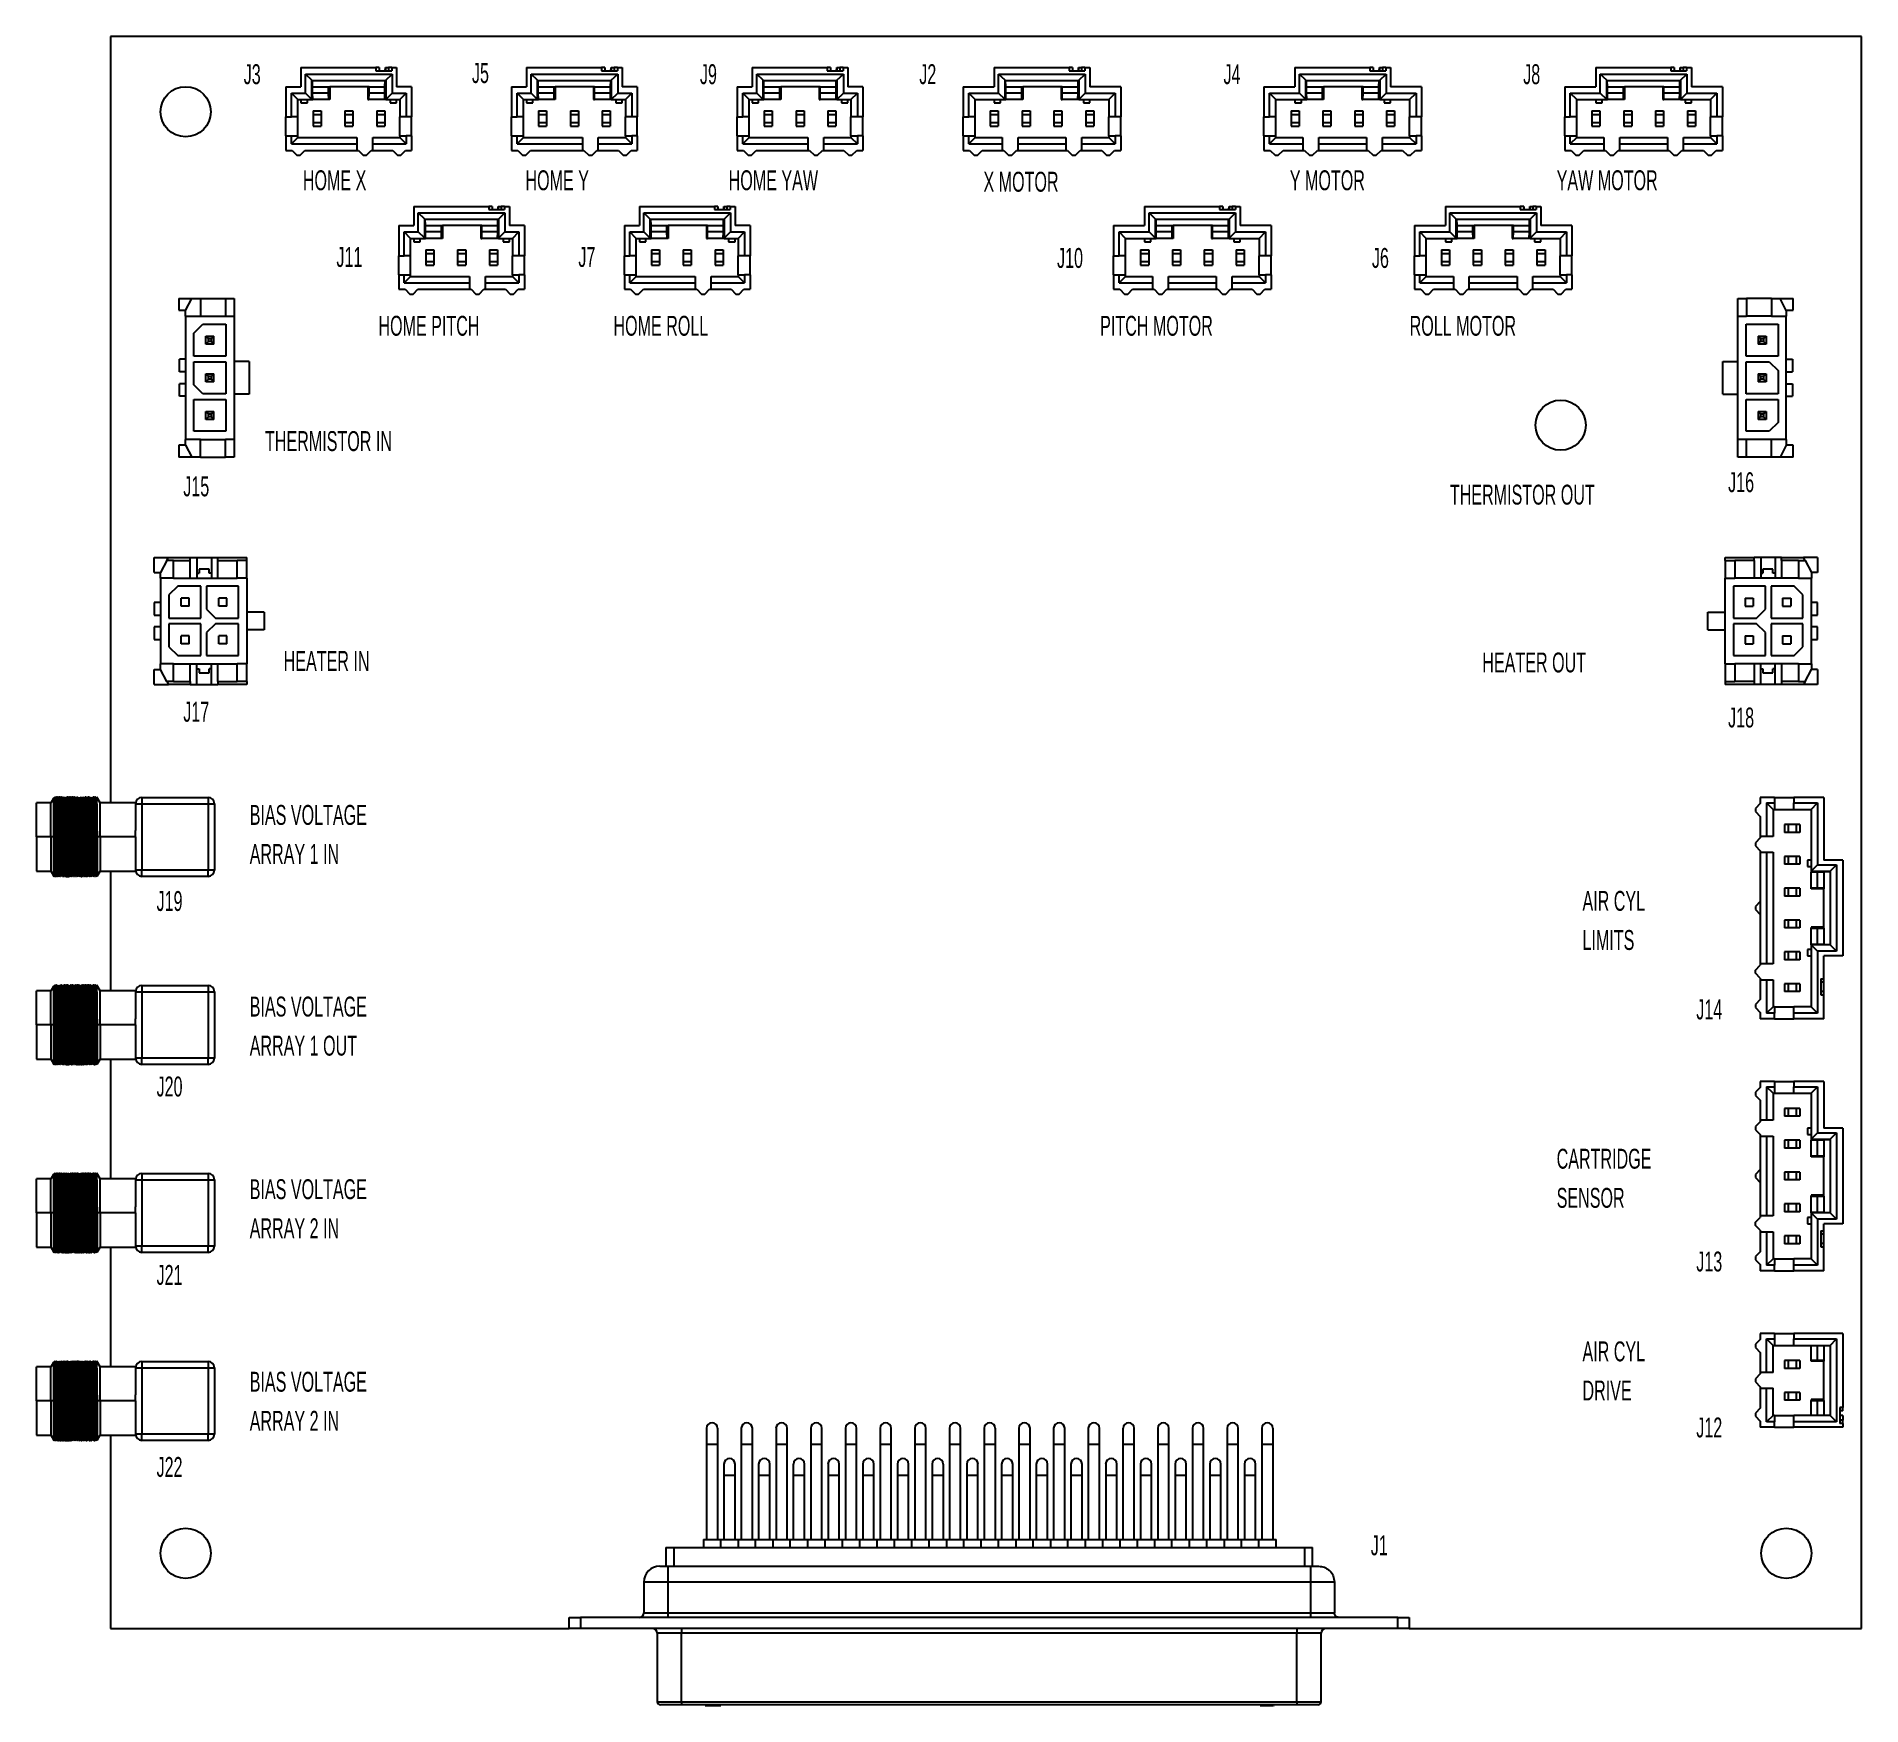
# Model space of a CAD drawing. Header units: millimetres. Extents: x 136 to 282, y 74 to 207.
import ezdxf

# ---------------------------------------------------------------- set-up
doc = ezdxf.new("R2010")
doc.units = ezdxf.units.MM
doc.styles.add('SLDTEXTSTYLE0', font='TXT', dxfattribs={"width": 0.605})

msp = doc.modelspace()

# ---------------------------------------------------------------- texts
at = {"color": 7, "linetype": 'Continuous', "lineweight": 0, "attachment_point": 1, "style": 'SLDTEXTSTYLE0'}
for s, insert, char_height in [('J3', (152.62, 204.45), 1.587), ('J5', (170.83, 204.54), 1.587), ('J9', (189.02, 204.45), 1.587), ('J2', (206.52, 204.45), 1.587), ('J4', (230.79, 204.45), 1.587), ('J8', (254.7, 204.45), 1.587), ('HOME X', (157.34, 195.99), 1.587), ('HOME Y', (175.1, 195.99), 1.587), ('HOME YAW', (191.31, 195.99), 1.587), ('X MOTOR', (211.64, 195.87), 1.587), ('Y MOTOR', (236.08, 195.99), 1.587), ('YAW MOTOR', (257.37, 195.99), 1.587), ('J11', (160.02, 189.87), 1.587), ('J7', (179.32, 189.87), 1.587), ('J10', (217.51, 189.79), 1.587), ('J6', (242.63, 189.79), 1.587), ('HOME PITCH', (163.37, 184.38), 1.587), ('HOME ROLL', (182.12, 184.38), 1.587), ('PITCH MOTOR', (220.95, 184.38), 1.5875), ('ROLL MOTOR', (245.64, 184.38), 1.587), ('THERMISTOR IN', (154.32, 175.18), 1.5875), ('J16', (271.05, 171.9), 1.587), ('J15', (147.8, 171.57), 1.587), ('THERMISTOR OUT', (248.85, 170.91), 1.5875), ('HEATER IN', (155.81, 157.64), 1.587), ('HEATER OUT', (251.44, 157.52), 1.587), ('J17', (147.8, 153.59), 1.587), ('J18', (271.05, 153.13), 1.587), ('J19', (145.67, 138.49), 1.587), ('J14', (268.51, 129.84), 1.587), ('J20', (145.67, 123.69), 1.587), ('J13', (268.51, 109.73), 1.587), ('J21', (145.67, 108.66), 1.587), ('J12', (268.51, 96.49), 1.587), ('J22', (145.67, 93.34), 1.587), ('J1', (242.54, 87.09), 1.587)]:
    msp.add_mtext(s, dxfattribs=dict(at, insert=insert, char_height=char_height))

# ---------------------------------------------------------------- blocks, each defined once
blk = doc.blocks.new('SW_NOTE_0')
at = {"color": 0, "linetype": 'Continuous', "lineweight": 0, "attachment_point": 1, "style": 'SLDTEXTSTYLE0'}
for s, insert, char_height in [('BIAS VOLTAGE', (0, 2.05), 1.5875), ('ARRAY 1 IN', (0, -1.07), 1.587)]:
    blk.add_mtext(s, dxfattribs=dict(at, insert=insert, char_height=char_height))
blk = doc.blocks.new('SW_NOTE_1')
at = {"color": 0, "linetype": 'Continuous', "lineweight": 0, "char_height": 1.5875, "attachment_point": 1, "style": 'SLDTEXTSTYLE0'}
for s, insert in [('BIAS VOLTAGE', (0, 2.05)), ('ARRAY 1 OUT', (0, -1.07))]:
    blk.add_mtext(s, dxfattribs=dict(at, insert=insert))
blk = doc.blocks.new('SW_NOTE_2')
at = {"color": 0, "linetype": 'Continuous', "lineweight": 0, "attachment_point": 1, "style": 'SLDTEXTSTYLE0'}
for s, insert, char_height in [('BIAS VOLTAGE', (0, 2.05), 1.5875), ('ARRAY 2 IN', (0, -1.07), 1.587)]:
    blk.add_mtext(s, dxfattribs=dict(at, insert=insert, char_height=char_height))
blk = doc.blocks.new('SW_NOTE_3')
at = {"color": 0, "linetype": 'Continuous', "lineweight": 0, "attachment_point": 1, "style": 'SLDTEXTSTYLE0'}
for s, insert, char_height in [('BIAS VOLTAGE', (0, 2.05), 1.5875), ('ARRAY 2 IN', (0, -1.07), 1.587)]:
    blk.add_mtext(s, dxfattribs=dict(at, insert=insert, char_height=char_height))
blk = doc.blocks.new('SW_NOTE_4')
at = {"color": 0, "linetype": 'Continuous', "lineweight": 0, "char_height": 1.587, "attachment_point": 1, "style": 'SLDTEXTSTYLE0'}
for s, insert in [('AIR CYL', (0, 2.05)), ('LIMITS', (0, -1.07))]:
    blk.add_mtext(s, dxfattribs=dict(at, insert=insert))
blk = doc.blocks.new('SW_NOTE_5')
at = {"color": 0, "linetype": 'Continuous', "lineweight": 0, "char_height": 1.587, "attachment_point": 1, "style": 'SLDTEXTSTYLE0'}
for s, insert in [('CARTRIDGE', (0, 2.05)), ('SENSOR', (0, -1.07))]:
    blk.add_mtext(s, dxfattribs=dict(at, insert=insert))
blk = doc.blocks.new('SW_NOTE_6')
at = {"color": 0, "linetype": 'Continuous', "lineweight": 0, "char_height": 1.587, "attachment_point": 1, "style": 'SLDTEXTSTYLE0'}
for s, insert in [('AIR CYL', (0, 2.05)), ('DRIVE', (0, -1.07))]:
    blk.add_mtext(s, dxfattribs=dict(at, insert=insert))

# ---------------------------------------------------------------- linework, layer by layer
at = {"color": 7, "linetype": 'Continuous', "lineweight": 25}
for p, q in [((281.69, 206.66), (141.99, 206.66)), ((141.99, 206.66), (141.99, 145.54)), ((281.69, 79.66), (281.69, 206.66)), ((157.19, 204.18), (157.19, 202.66)), ((157.19, 204.18), (163.17, 204.18)), ((163.17, 204.18), (163.17, 203.93)), ((163.44, 204.18), (163.17, 204.18)), ((163.17, 203.93), (164.44, 203.93)), ((163.44, 204.18), (163.44, 203.93)), ((163.92, 203.93), (163.93, 204.18)), ((163.93, 204.18), (163.93, 203.93)), ((163.93, 204.18), (164.17, 204.18)), ((164.17, 204.18), (164.17, 203.93)), ((164.44, 204.18), (164.17, 204.18)), ((164.44, 204.18), (164.44, 203.93)), ((164.44, 204.18), (164.82, 204.18)), ((164.82, 204.18), (164.82, 202.66)), ((175.19, 204.18), (175.19, 202.66)), ((175.19, 204.18), (181.17, 204.18)), ((181.17, 204.18), (181.17, 203.93)), ((181.44, 204.18), (181.17, 204.18)), ((181.17, 203.93), (182.44, 203.93)), ((181.44, 204.18), (181.44, 203.93)), ((181.92, 203.93), (181.93, 204.18)), ((181.93, 204.18), (181.93, 203.93)), ((181.93, 204.18), (182.17, 204.18)), ((182.17, 204.18), (182.17, 203.93)), ((182.44, 204.18), (182.17, 204.18)), ((182.44, 204.18), (182.44, 203.93)), ((182.44, 204.18), (182.82, 204.18)), ((182.82, 204.18), (182.82, 202.66)), ((193.19, 204.18), (199.17, 204.18)), ((193.19, 204.18), (193.19, 202.66)), ((199.17, 204.18), (199.17, 203.93)), ((199.44, 204.18), (199.17, 204.18)), ((199.17, 203.93), (200.44, 203.93)), ((199.44, 204.18), (199.44, 203.93)), ((199.92, 203.93), (199.93, 204.18)), ((199.93, 204.18), (199.93, 203.93)), ((199.93, 204.18), (200.17, 204.18)), ((200.17, 204.18), (200.17, 203.93)), ((200.44, 204.18), (200.17, 204.18)), ((200.44, 204.18), (200.44, 203.93)), ((200.44, 204.18), (200.82, 204.18)), ((200.82, 204.18), (200.82, 202.66)), ((212.49, 204.18), (212.49, 202.66)), ((212.49, 204.18), (218.47, 204.18)), ((218.47, 204.18), (218.47, 203.93)), ((218.74, 204.18), (218.47, 204.18)), ((218.47, 203.93), (219.74, 203.93)), ((218.74, 204.18), (218.74, 203.93)), ((219.22, 203.93), (219.23, 204.18)), ((219.23, 204.18), (219.23, 203.93)), ((219.23, 204.18), (219.47, 204.18)), ((219.47, 204.18), (219.47, 203.93)), ((219.74, 204.18), (219.47, 204.18)), ((219.74, 204.18), (219.74, 203.93)), ((219.74, 204.18), (220.12, 204.18)), ((220.12, 204.18), (220.12, 202.66)), ((236.49, 204.18), (236.49, 202.66)), ((236.49, 204.18), (242.47, 204.18)), ((242.47, 204.18), (242.47, 203.93)), ((242.74, 204.18), (242.47, 204.18)), ((242.47, 203.93), (243.74, 203.93)), ((242.74, 204.18), (242.74, 203.93)), ((243.22, 203.93), (243.23, 204.18)), ((243.23, 204.18), (243.23, 203.93)), ((243.23, 204.18), (243.47, 204.18)), ((243.47, 204.18), (243.47, 203.93)), ((243.74, 204.18), (243.47, 204.18)), ((243.74, 204.18), (243.74, 203.93)), ((243.74, 204.18), (244.12, 204.18)), ((244.12, 204.18), (244.12, 202.66)), ((260.49, 204.18), (260.49, 202.66)), ((260.49, 204.18), (266.47, 204.18)), ((266.47, 204.18), (266.47, 203.93)), ((266.74, 204.18), (266.47, 204.18)), ((266.47, 203.93), (267.74, 203.93)), ((266.74, 204.18), (266.74, 203.93)), ((267.22, 203.93), (267.23, 204.18)), ((267.23, 204.18), (267.23, 203.93)), ((267.23, 204.18), (267.47, 204.18)), ((267.47, 204.18), (267.47, 203.93)), ((267.74, 204.18), (267.47, 204.18)), ((267.74, 204.18), (267.74, 203.93)), ((267.74, 204.18), (268.12, 204.18)), ((268.12, 204.18), (268.12, 202.66)), ((155.99, 202.66), (155.99, 200.25)), ((155.99, 202.66), (157.19, 202.66)), ((157.55, 203.67), (164.46, 203.67)), ((158.06, 203.17), (157.55, 203.67)), ((157.55, 202.15), (157.55, 203.67)), ((158.06, 203.16), (158.06, 203.17)), ((158.06, 201.65), (158.06, 203.17)), ((158.06, 203.16), (163.95, 203.16)), ((158.12, 202.66), (158.11, 203.16)), ((158.12, 202.15), (158.12, 202.66)), ((158.12, 202.66), (159.39, 202.66)), ((159.39, 202.15), (159.39, 202.66)), ((159.39, 202.66), (159.48, 202.66)), ((159.48, 202.66), (159.48, 201.64)), ((162.53, 202.66), (159.48, 202.66)), ((162.53, 202.66), (162.53, 201.64)), ((162.62, 202.66), (162.53, 202.66)), ((162.62, 202.15), (162.62, 202.66)), ((162.62, 202.66), (163.89, 202.66)), ((163.89, 202.66), (163.9, 203.16)), ((163.89, 202.15), (163.89, 202.66)), ((163.95, 203.17), (164.46, 203.67)), ((163.95, 203.17), (163.95, 203.16)), ((163.95, 203.17), (163.95, 201.65)), ((164.46, 203.67), (164.46, 202.15)), ((166.02, 202.66), (164.82, 202.66)), ((166.02, 202.66), (166.02, 200.25)), ((173.99, 202.66), (173.99, 200.25)), ((173.99, 202.66), (175.19, 202.66)), ((175.55, 203.67), (182.46, 203.67)), ((175.55, 202.15), (175.55, 203.67)), ((176.06, 203.17), (175.55, 203.67)), ((176.06, 201.65), (176.06, 203.17)), ((176.06, 203.16), (176.06, 203.17)), ((176.06, 203.16), (181.95, 203.16)), ((176.12, 202.66), (176.11, 203.16)), ((176.12, 202.15), (176.12, 202.66)), ((176.12, 202.66), (177.39, 202.66)), ((177.39, 202.15), (177.39, 202.66)), ((177.39, 202.66), (177.48, 202.66)), ((177.48, 202.66), (177.48, 201.64)), ((180.53, 202.66), (177.48, 202.66)), ((180.53, 202.66), (180.53, 201.64)), ((180.62, 202.66), (180.53, 202.66)), ((180.62, 202.15), (180.62, 202.66)), ((180.62, 202.66), (181.89, 202.66)), ((181.89, 202.66), (181.9, 203.16)), ((181.89, 202.15), (181.89, 202.66)), ((181.95, 203.17), (182.46, 203.67)), ((181.95, 203.17), (181.95, 203.16)), ((181.95, 203.17), (181.95, 201.65)), ((182.46, 203.67), (182.46, 202.15)), ((184.02, 202.66), (182.82, 202.66)), ((184.02, 202.66), (184.02, 200.25)), ((191.99, 202.66), (193.19, 202.66)), ((191.99, 202.66), (191.99, 200.25)), ((193.55, 202.15), (193.55, 203.67)), ((194.06, 203.17), (193.55, 203.67)), ((193.55, 203.67), (200.46, 203.67)), ((194.06, 201.65), (194.06, 203.17)), ((194.06, 203.16), (194.06, 203.17)), ((194.06, 203.16), (199.95, 203.16)), ((194.12, 202.66), (194.11, 203.16)), ((194.12, 202.15), (194.12, 202.66)), ((194.12, 202.66), (195.39, 202.66)), ((195.39, 202.15), (195.39, 202.66)), ((195.39, 202.66), (195.48, 202.66)), ((195.48, 202.66), (195.48, 201.64)), ((198.53, 202.66), (195.48, 202.66)), ((198.53, 202.66), (198.53, 201.64)), ((198.62, 202.66), (198.53, 202.66)), ((198.62, 202.15), (198.62, 202.66)), ((198.62, 202.66), (199.89, 202.66)), ((199.89, 202.66), (199.9, 203.16)), ((199.89, 202.15), (199.89, 202.66)), ((199.95, 203.17), (200.46, 203.67)), ((199.95, 203.17), (199.95, 201.65)), ((199.95, 203.17), (199.95, 203.16)), ((200.46, 203.67), (200.46, 202.15)), ((202.02, 202.66), (200.82, 202.66)), ((202.02, 202.66), (202.02, 200.25)), ((210.02, 202.66), (212.49, 202.66)), ((210.02, 202.66), (210.02, 200.25)), ((212.85, 203.67), (219.76, 203.67)), ((213.36, 203.17), (212.85, 203.67)), ((212.85, 202.15), (212.85, 203.67)), ((213.36, 203.16), (213.36, 203.17)), ((213.36, 201.65), (213.36, 203.17)), ((213.36, 203.16), (219.25, 203.16)), ((213.42, 202.66), (213.41, 203.16)), ((213.42, 202.15), (213.42, 202.66)), ((213.42, 202.66), (214.69, 202.66)), ((214.69, 202.15), (214.69, 202.66)), ((214.69, 202.66), (214.78, 202.66)), ((214.78, 202.66), (214.78, 201.64)), ((217.83, 202.66), (214.78, 202.66)), ((217.83, 202.66), (217.83, 201.64)), ((217.92, 202.66), (217.83, 202.66)), ((217.92, 202.15), (217.92, 202.66)), ((217.92, 202.66), (219.19, 202.66)), ((219.19, 202.66), (219.2, 203.16)), ((219.19, 202.15), (219.19, 202.66)), ((219.25, 203.17), (219.76, 203.67)), ((219.25, 203.17), (219.25, 203.16)), ((219.25, 203.17), (219.25, 201.65)), ((219.76, 203.67), (219.76, 202.15)), ((222.59, 202.66), (220.12, 202.66)), ((222.59, 202.66), (222.59, 200.25)), ((234.02, 202.66), (236.49, 202.66)), ((234.02, 202.66), (234.02, 200.25)), ((236.85, 203.67), (243.76, 203.67)), ((237.36, 203.17), (236.85, 203.67)), ((236.85, 202.15), (236.85, 203.67)), ((237.36, 203.16), (237.36, 203.17)), ((237.36, 201.65), (237.36, 203.17)), ((237.36, 203.16), (243.25, 203.16)), ((237.42, 202.66), (237.41, 203.16)), ((237.42, 202.15), (237.42, 202.66)), ((237.42, 202.66), (238.69, 202.66)), ((238.69, 202.15), (238.69, 202.66)), ((238.69, 202.66), (238.78, 202.66)), ((238.78, 202.66), (238.78, 201.64)), ((241.83, 202.66), (238.78, 202.66)), ((241.83, 202.66), (241.83, 201.64)), ((241.92, 202.66), (241.83, 202.66)), ((241.92, 202.15), (241.92, 202.66)), ((241.92, 202.66), (243.19, 202.66)), ((243.19, 202.66), (243.2, 203.16)), ((243.19, 202.15), (243.19, 202.66)), ((243.25, 203.17), (243.76, 203.67)), ((243.25, 203.17), (243.25, 201.65)), ((243.25, 203.17), (243.25, 203.16)), ((243.76, 203.67), (243.76, 202.15)), ((246.59, 202.66), (244.12, 202.66)), ((246.59, 202.66), (246.59, 200.25)), ((258.02, 202.66), (258.02, 200.25)), ((258.02, 202.66), (260.49, 202.66)), ((260.85, 203.67), (267.76, 203.67)), ((261.36, 203.17), (260.85, 203.67)), ((260.85, 202.15), (260.85, 203.67)), ((261.36, 203.16), (261.36, 203.17)), ((261.36, 201.65), (261.36, 203.17)), ((261.36, 203.16), (267.25, 203.16)), ((261.42, 202.66), (261.41, 203.16)), ((261.42, 202.15), (261.42, 202.66)), ((261.42, 202.66), (262.69, 202.66)), ((262.69, 202.15), (262.69, 202.66)), ((262.69, 202.66), (262.78, 202.66)), ((262.78, 202.66), (262.78, 201.64)), ((265.83, 202.66), (262.78, 202.66)), ((265.83, 202.66), (265.83, 201.64)), ((265.92, 202.66), (265.83, 202.66)), ((265.92, 202.15), (265.92, 202.66)), ((265.92, 202.66), (267.19, 202.66)), ((267.19, 202.66), (267.2, 203.16)), ((267.19, 202.15), (267.19, 202.66)), ((267.25, 203.17), (267.76, 203.67)), ((267.25, 203.17), (267.25, 203.16)), ((267.25, 203.17), (267.25, 201.65)), ((267.76, 203.67), (267.76, 202.15)), ((270.59, 202.66), (268.12, 202.66)), ((270.59, 202.66), (270.59, 200.25)), ((156.43, 200.25), (156.43, 202.15)), ((156.94, 201.64), (156.43, 202.15)), ((156.43, 202.15), (157.55, 202.15)), ((156.94, 200.25), (156.94, 201.64)), ((156.94, 201.64), (157.19, 201.64)), ((157.19, 201.64), (157.7, 201.64)), ((157.19, 201.64), (157.19, 201.36)), ((157.19, 201.36), (157.7, 201.36)), ((158.06, 201.65), (157.55, 202.15)), ((157.7, 201.64), (158.06, 201.64)), ((157.7, 201.36), (157.7, 201.64)), ((158.06, 201.65), (158.06, 201.64)), ((158.06, 201.64), (158.13, 201.64)), ((158.13, 201.64), (158.12, 202.15)), ((159.39, 202.15), (158.12, 202.15)), ((159.4, 201.64), (158.13, 201.64)), ((159.4, 201.64), (159.39, 202.15)), ((159.48, 201.64), (159.4, 201.64)), ((162.53, 201.64), (162.61, 201.64)), ((162.61, 201.64), (162.62, 202.15)), ((163.88, 201.64), (162.61, 201.64)), ((163.89, 202.15), (162.62, 202.15)), ((163.88, 201.64), (163.89, 202.15)), ((163.95, 201.64), (163.88, 201.64)), ((163.95, 201.65), (164.46, 202.15)), ((163.95, 201.64), (163.95, 201.65)), ((163.95, 201.64), (164.31, 201.64)), ((164.31, 201.64), (164.82, 201.64)), ((164.31, 201.64), (164.31, 201.36)), ((164.31, 201.36), (164.82, 201.36)), ((164.46, 202.15), (165.58, 202.15)), ((164.82, 201.64), (165.07, 201.64)), ((164.82, 201.36), (164.82, 201.64)), ((165.07, 201.64), (165.58, 202.15)), ((165.07, 201.64), (165.07, 200.25)), ((165.58, 202.15), (165.58, 200.25)), ((174.43, 200.25), (174.43, 202.15)), ((174.43, 202.15), (175.55, 202.15)), ((174.94, 201.64), (174.43, 202.15)), ((174.94, 200.25), (174.94, 201.64)), ((174.94, 201.64), (175.19, 201.64)), ((175.19, 201.64), (175.7, 201.64)), ((175.19, 201.64), (175.19, 201.36)), ((175.19, 201.36), (175.7, 201.36)), ((176.06, 201.65), (175.55, 202.15)), ((175.7, 201.64), (176.06, 201.64)), ((175.7, 201.36), (175.7, 201.64)), ((176.06, 201.65), (176.06, 201.64)), ((176.06, 201.64), (176.13, 201.64)), ((176.13, 201.64), (176.12, 202.15)), ((177.39, 202.15), (176.12, 202.15)), ((177.4, 201.64), (176.13, 201.64)), ((177.4, 201.64), (177.39, 202.15)), ((177.48, 201.64), (177.4, 201.64)), ((180.53, 201.64), (180.61, 201.64)), ((180.61, 201.64), (180.62, 202.15)), ((181.88, 201.64), (180.61, 201.64)), ((181.89, 202.15), (180.62, 202.15)), ((181.88, 201.64), (181.89, 202.15)), ((181.95, 201.64), (181.88, 201.64)), ((181.95, 201.65), (182.46, 202.15)), ((181.95, 201.64), (181.95, 201.65)), ((181.95, 201.64), (182.31, 201.64)), ((182.31, 201.64), (182.82, 201.64)), ((182.31, 201.64), (182.31, 201.36)), ((182.31, 201.36), (182.82, 201.36)), ((182.46, 202.15), (183.58, 202.15)), ((182.82, 201.64), (183.07, 201.64)), ((182.82, 201.36), (182.82, 201.64)), ((183.07, 201.64), (183.58, 202.15)), ((183.07, 201.64), (183.07, 200.25)), ((183.58, 202.15), (183.58, 200.25)), ((192.43, 200.25), (192.43, 202.15)), ((192.94, 201.64), (192.43, 202.15)), ((192.43, 202.15), (193.55, 202.15)), ((192.94, 200.25), (192.94, 201.64)), ((192.94, 201.64), (193.19, 201.64)), ((193.19, 201.64), (193.7, 201.64)), ((193.19, 201.64), (193.19, 201.36)), ((193.19, 201.36), (193.7, 201.36)), ((194.06, 201.65), (193.55, 202.15)), ((193.7, 201.64), (194.06, 201.64)), ((193.7, 201.36), (193.7, 201.64)), ((194.06, 201.65), (194.06, 201.64)), ((194.06, 201.64), (194.13, 201.64)), ((194.13, 201.64), (194.12, 202.15)), ((195.39, 202.15), (194.12, 202.15)), ((195.4, 201.64), (194.13, 201.64)), ((195.4, 201.64), (195.39, 202.15)), ((195.48, 201.64), (195.4, 201.64)), ((198.53, 201.64), (198.61, 201.64)), ((198.61, 201.64), (198.62, 202.15)), ((199.88, 201.64), (198.61, 201.64)), ((199.89, 202.15), (198.62, 202.15)), ((199.88, 201.64), (199.89, 202.15)), ((199.95, 201.64), (199.88, 201.64)), ((199.95, 201.65), (200.46, 202.15)), ((199.95, 201.64), (199.95, 201.65)), ((199.95, 201.64), (200.31, 201.64)), ((200.31, 201.64), (200.82, 201.64)), ((200.31, 201.64), (200.31, 201.36)), ((200.31, 201.36), (200.82, 201.36)), ((200.46, 202.15), (201.58, 202.15)), ((200.82, 201.64), (201.07, 201.64)), ((200.82, 201.36), (200.82, 201.64)), ((201.07, 201.64), (201.58, 202.15)), ((201.07, 201.64), (201.07, 200.25)), ((201.58, 202.15), (201.58, 200.25)), ((210.46, 200.25), (210.46, 202.15)), ((210.97, 201.64), (210.46, 202.15)), ((210.46, 202.15), (212.85, 202.15)), ((210.97, 200.25), (210.97, 201.64)), ((210.97, 201.64), (212.49, 201.64)), ((212.49, 201.64), (213, 201.64)), ((212.49, 201.64), (212.49, 201.36)), ((212.49, 201.36), (213, 201.36)), ((213.36, 201.65), (212.85, 202.15)), ((213, 201.64), (213.36, 201.64)), ((213, 201.36), (213, 201.64)), ((213.36, 201.65), (213.36, 201.64)), ((213.36, 201.64), (213.43, 201.64)), ((213.43, 201.64), (213.42, 202.15)), ((214.69, 202.15), (213.42, 202.15)), ((214.7, 201.64), (213.43, 201.64)), ((214.7, 201.64), (214.69, 202.15)), ((214.78, 201.64), (214.7, 201.64)), ((217.83, 201.64), (217.91, 201.64)), ((217.91, 201.64), (217.92, 202.15)), ((219.18, 201.64), (217.91, 201.64)), ((219.19, 202.15), (217.92, 202.15)), ((219.18, 201.64), (219.19, 202.15)), ((219.25, 201.64), (219.18, 201.64)), ((219.25, 201.65), (219.76, 202.15)), ((219.25, 201.64), (219.25, 201.65)), ((219.25, 201.64), (219.61, 201.64)), ((219.61, 201.64), (220.12, 201.64)), ((219.61, 201.64), (219.61, 201.36)), ((219.61, 201.36), (220.12, 201.36)), ((219.76, 202.15), (222.15, 202.15)), ((220.12, 201.64), (221.64, 201.64)), ((220.12, 201.36), (220.12, 201.64)), ((221.64, 201.64), (222.15, 202.15)), ((221.64, 201.64), (221.64, 200.25)), ((222.15, 202.15), (222.15, 200.25)), ((234.46, 200.25), (234.46, 202.15)), ((234.97, 201.64), (234.46, 202.15)), ((234.46, 202.15), (236.85, 202.15)), ((234.97, 200.25), (234.97, 201.64)), ((234.97, 201.64), (236.49, 201.64)), ((236.49, 201.64), (237, 201.64)), ((236.49, 201.64), (236.49, 201.36)), ((236.49, 201.36), (237, 201.36)), ((237.36, 201.65), (236.85, 202.15)), ((237, 201.64), (237.36, 201.64)), ((237, 201.36), (237, 201.64)), ((237.36, 201.65), (237.36, 201.64)), ((237.36, 201.64), (237.43, 201.64)), ((237.43, 201.64), (237.42, 202.15)), ((238.69, 202.15), (237.42, 202.15)), ((238.7, 201.64), (237.43, 201.64)), ((238.7, 201.64), (238.69, 202.15)), ((238.78, 201.64), (238.7, 201.64)), ((241.83, 201.64), (241.91, 201.64)), ((241.91, 201.64), (241.92, 202.15)), ((243.18, 201.64), (241.91, 201.64)), ((243.19, 202.15), (241.92, 202.15)), ((243.18, 201.64), (243.19, 202.15)), ((243.25, 201.64), (243.18, 201.64)), ((243.25, 201.65), (243.76, 202.15)), ((243.25, 201.64), (243.25, 201.65)), ((243.25, 201.64), (243.61, 201.64)), ((243.61, 201.64), (244.12, 201.64)), ((243.61, 201.64), (243.61, 201.36)), ((243.61, 201.36), (244.12, 201.36)), ((243.76, 202.15), (246.15, 202.15)), ((244.12, 201.64), (245.64, 201.64)), ((244.12, 201.36), (244.12, 201.64)), ((245.64, 201.64), (246.15, 202.15)), ((245.64, 201.64), (245.64, 200.25)), ((246.15, 202.15), (246.15, 200.25)), ((258.46, 202.15), (260.85, 202.15)), ((258.97, 201.64), (258.46, 202.15)), ((258.46, 200.25), (258.46, 202.15)), ((258.97, 201.64), (260.49, 201.64)), ((258.97, 200.25), (258.97, 201.64)), ((260.49, 201.64), (261, 201.64)), ((260.49, 201.64), (260.49, 201.36)), ((260.49, 201.36), (261, 201.36)), ((261.36, 201.65), (260.85, 202.15)), ((261, 201.64), (261.36, 201.64)), ((261, 201.36), (261, 201.64)), ((261.36, 201.65), (261.36, 201.64)), ((261.36, 201.64), (261.43, 201.64)), ((261.43, 201.64), (261.42, 202.15)), ((262.69, 202.15), (261.42, 202.15)), ((262.7, 201.64), (261.43, 201.64)), ((262.7, 201.64), (262.69, 202.15)), ((262.78, 201.64), (262.7, 201.64)), ((265.83, 201.64), (265.91, 201.64)), ((265.91, 201.64), (265.92, 202.15)), ((267.18, 201.64), (265.91, 201.64)), ((267.19, 202.15), (265.92, 202.15)), ((267.18, 201.64), (267.19, 202.15)), ((267.25, 201.64), (267.18, 201.64)), ((267.25, 201.65), (267.76, 202.15)), ((267.25, 201.64), (267.25, 201.65)), ((267.25, 201.64), (267.61, 201.64)), ((267.61, 201.64), (268.12, 201.64)), ((267.61, 201.64), (267.61, 201.36)), ((267.61, 201.36), (268.12, 201.36)), ((267.76, 202.15), (270.15, 202.15)), ((268.12, 201.64), (269.64, 201.64)), ((268.12, 201.36), (268.12, 201.64)), ((269.64, 201.64), (270.15, 202.15)), ((269.64, 201.64), (269.64, 200.25)), ((270.15, 202.15), (270.15, 200.25)), ((155.99, 200.25), (156.43, 200.25)), ((155.99, 198.73), (155.99, 200.25)), ((156.94, 200.25), (156.43, 200.25)), ((156.94, 198.73), (156.94, 200.25)), ((158.15, 200.73), (158.79, 200.73)), ((158.15, 200.73), (158.15, 200.44)), ((158.15, 200.44), (158.15, 199.8)), ((158.15, 200.44), (158.79, 200.44)), ((158.15, 199.8), (158.79, 199.8)), ((158.15, 199.8), (158.15, 199.51)), ((158.15, 199.51), (158.79, 199.51)), ((158.79, 200.73), (158.79, 200.44)), ((158.79, 200.44), (158.79, 199.8)), ((158.79, 199.8), (158.79, 199.51)), ((160.69, 200.73), (161.33, 200.73)), ((160.69, 200.73), (160.69, 200.44)), ((160.69, 200.44), (161.33, 200.44)), ((160.69, 200.44), (160.69, 199.8)), ((160.69, 199.8), (161.33, 199.8)), ((160.69, 199.8), (160.69, 199.51)), ((160.69, 199.51), (161.33, 199.51)), ((161.33, 200.73), (161.33, 200.44)), ((161.33, 200.44), (161.33, 199.8)), ((161.33, 199.8), (161.33, 199.51)), ((163.23, 200.73), (163.87, 200.73)), ((163.23, 200.73), (163.23, 200.44)), ((163.23, 200.44), (163.23, 199.8)), ((163.23, 200.44), (163.87, 200.44)), ((163.23, 199.8), (163.87, 199.8)), ((163.23, 199.8), (163.23, 199.51)), ((163.23, 199.51), (163.87, 199.51)), ((163.87, 200.73), (163.87, 200.44)), ((163.87, 200.44), (163.87, 199.8)), ((163.87, 199.8), (163.87, 199.51)), ((165.58, 200.25), (165.07, 200.25)), ((165.07, 198.73), (165.07, 200.25)), ((166.02, 200.25), (165.58, 200.25)), ((166.02, 198.73), (166.02, 200.25)), ((173.99, 200.25), (174.43, 200.25)), ((173.99, 198.73), (173.99, 200.25)), ((174.94, 200.25), (174.43, 200.25)), ((174.94, 198.73), (174.94, 200.25)), ((176.15, 200.73), (176.79, 200.73)), ((176.15, 200.73), (176.15, 200.44)), ((176.15, 200.44), (176.79, 200.44)), ((176.15, 200.44), (176.15, 199.8)), ((176.15, 199.8), (176.79, 199.8)), ((176.15, 199.8), (176.15, 199.51)), ((176.15, 199.51), (176.79, 199.51)), ((176.79, 200.73), (176.79, 200.44)), ((176.79, 200.44), (176.79, 199.8)), ((176.79, 199.8), (176.79, 199.51)), ((178.69, 200.73), (179.33, 200.73)), ((178.69, 200.73), (178.69, 200.44)), ((178.69, 200.44), (178.69, 199.8)), ((178.69, 200.44), (179.33, 200.44)), ((178.69, 199.8), (179.33, 199.8)), ((178.69, 199.8), (178.69, 199.51)), ((178.69, 199.51), (179.33, 199.51)), ((179.33, 200.73), (179.33, 200.44)), ((179.33, 200.44), (179.33, 199.8)), ((179.33, 199.8), (179.33, 199.51)), ((181.23, 200.73), (181.87, 200.73)), ((181.23, 200.73), (181.23, 200.44)), ((181.23, 200.44), (181.23, 199.8)), ((181.23, 200.44), (181.87, 200.44)), ((181.23, 199.8), (181.87, 199.8)), ((181.23, 199.8), (181.23, 199.51)), ((181.23, 199.51), (181.87, 199.51)), ((181.87, 200.73), (181.87, 200.44)), ((181.87, 200.44), (181.87, 199.8)), ((181.87, 199.8), (181.87, 199.51)), ((183.58, 200.25), (183.07, 200.25)), ((183.07, 198.73), (183.07, 200.25)), ((184.02, 200.25), (183.58, 200.25)), ((184.02, 198.73), (184.02, 200.25)), ((191.99, 200.25), (192.43, 200.25)), ((191.99, 198.73), (191.99, 200.25)), ((192.94, 200.25), (192.43, 200.25)), ((192.94, 198.73), (192.94, 200.25)), ((194.15, 200.73), (194.79, 200.73)), ((194.15, 200.73), (194.15, 200.44)), ((194.15, 200.44), (194.15, 199.8)), ((194.15, 200.44), (194.79, 200.44)), ((194.15, 199.8), (194.79, 199.8)), ((194.15, 199.8), (194.15, 199.51)), ((194.15, 199.51), (194.79, 199.51)), ((194.79, 200.73), (194.79, 200.44)), ((194.79, 200.44), (194.79, 199.8)), ((194.79, 199.8), (194.79, 199.51)), ((196.69, 200.73), (197.33, 200.73)), ((196.69, 200.73), (196.69, 200.44)), ((196.69, 200.44), (197.33, 200.44)), ((196.69, 200.44), (196.69, 199.8)), ((196.69, 199.8), (197.33, 199.8)), ((196.69, 199.8), (196.69, 199.51)), ((196.69, 199.51), (197.33, 199.51)), ((197.33, 200.73), (197.33, 200.44)), ((197.33, 200.44), (197.33, 199.8)), ((197.33, 199.8), (197.33, 199.51)), ((199.23, 200.73), (199.87, 200.73)), ((199.23, 200.73), (199.23, 200.44)), ((199.23, 200.44), (199.23, 199.8)), ((199.23, 200.44), (199.87, 200.44)), ((199.23, 199.8), (199.87, 199.8)), ((199.23, 199.8), (199.23, 199.51)), ((199.23, 199.51), (199.87, 199.51)), ((199.87, 200.73), (199.87, 200.44)), ((199.87, 200.44), (199.87, 199.8)), ((199.87, 199.8), (199.87, 199.51)), ((201.58, 200.25), (201.07, 200.25)), ((201.07, 198.73), (201.07, 200.25)), ((202.02, 200.25), (201.58, 200.25)), ((202.02, 198.73), (202.02, 200.25)), ((210.02, 200.25), (210.46, 200.25)), ((210.02, 198.73), (210.02, 200.25)), ((210.97, 200.25), (210.46, 200.25)), ((210.97, 198.73), (210.97, 200.25)), ((212.18, 200.73), (212.82, 200.73)), ((212.18, 200.73), (212.18, 200.44)), ((212.18, 200.44), (212.18, 199.8)), ((212.18, 200.44), (212.82, 200.44)), ((212.18, 199.8), (212.82, 199.8)), ((212.18, 199.8), (212.18, 199.51)), ((212.18, 199.51), (212.82, 199.51)), ((212.82, 200.73), (212.82, 200.44)), ((212.82, 200.44), (212.82, 199.8)), ((212.82, 199.8), (212.82, 199.51)), ((214.72, 200.73), (215.36, 200.73)), ((214.72, 200.73), (214.72, 200.44)), ((214.72, 200.44), (214.72, 199.8)), ((214.72, 200.44), (215.36, 200.44)), ((214.72, 199.8), (215.36, 199.8)), ((214.72, 199.8), (214.72, 199.51)), ((214.72, 199.51), (215.36, 199.51)), ((215.36, 200.73), (215.36, 200.44)), ((215.36, 200.44), (215.36, 199.8)), ((215.36, 199.8), (215.36, 199.51)), ((217.26, 200.73), (217.9, 200.73)), ((217.26, 200.73), (217.26, 200.44)), ((217.26, 200.44), (217.9, 200.44)), ((217.26, 200.44), (217.26, 199.8)), ((217.26, 199.8), (217.9, 199.8)), ((217.26, 199.8), (217.26, 199.51)), ((217.26, 199.51), (217.9, 199.51)), ((217.9, 200.73), (217.9, 200.44)), ((217.9, 200.44), (217.9, 199.8)), ((217.9, 199.8), (217.9, 199.51)), ((219.8, 200.73), (220.44, 200.73)), ((219.8, 200.73), (219.8, 200.44)), ((219.8, 200.44), (220.44, 200.44)), ((219.8, 200.44), (219.8, 199.8)), ((219.8, 199.8), (220.44, 199.8)), ((219.8, 199.8), (219.8, 199.51)), ((219.8, 199.51), (220.44, 199.51)), ((220.44, 200.73), (220.44, 200.44)), ((220.44, 200.44), (220.44, 199.8)), ((220.44, 199.8), (220.44, 199.51)), ((222.15, 200.25), (221.64, 200.25)), ((221.64, 198.73), (221.64, 200.25)), ((222.59, 200.25), (222.15, 200.25)), ((222.59, 198.73), (222.59, 200.25)), ((234.02, 200.25), (234.46, 200.25)), ((234.02, 198.73), (234.02, 200.25)), ((234.97, 200.25), (234.46, 200.25)), ((234.97, 198.73), (234.97, 200.25)), ((236.18, 200.73), (236.82, 200.73)), ((236.18, 200.73), (236.18, 200.44)), ((236.18, 200.44), (236.18, 199.8)), ((236.18, 200.44), (236.82, 200.44)), ((236.18, 199.8), (236.82, 199.8)), ((236.18, 199.8), (236.18, 199.51)), ((236.18, 199.51), (236.82, 199.51)), ((236.82, 200.73), (236.82, 200.44)), ((236.82, 200.44), (236.82, 199.8)), ((236.82, 199.8), (236.82, 199.51)), ((238.72, 200.73), (239.36, 200.73)), ((238.72, 200.73), (238.72, 200.44)), ((238.72, 200.44), (239.36, 200.44)), ((238.72, 200.44), (238.72, 199.8)), ((238.72, 199.8), (239.36, 199.8)), ((238.72, 199.8), (238.72, 199.51)), ((238.72, 199.51), (239.36, 199.51)), ((239.36, 200.73), (239.36, 200.44)), ((239.36, 200.44), (239.36, 199.8)), ((239.36, 199.8), (239.36, 199.51)), ((241.26, 200.73), (241.9, 200.73)), ((241.26, 200.73), (241.26, 200.44)), ((241.26, 200.44), (241.26, 199.8)), ((241.26, 200.44), (241.9, 200.44)), ((241.26, 199.8), (241.9, 199.8)), ((241.26, 199.8), (241.26, 199.51)), ((241.26, 199.51), (241.9, 199.51)), ((241.9, 200.73), (241.9, 200.44)), ((241.9, 200.44), (241.9, 199.8)), ((241.9, 199.8), (241.9, 199.51)), ((243.8, 200.73), (244.44, 200.73)), ((243.8, 200.73), (243.8, 200.44)), ((243.8, 200.44), (243.8, 199.8)), ((243.8, 200.44), (244.44, 200.44)), ((243.8, 199.8), (244.44, 199.8)), ((243.8, 199.8), (243.8, 199.51)), ((243.8, 199.51), (244.44, 199.51)), ((244.44, 200.73), (244.44, 200.44)), ((244.44, 200.44), (244.44, 199.8)), ((244.44, 199.8), (244.44, 199.51)), ((246.15, 200.25), (245.64, 200.25)), ((245.64, 198.73), (245.64, 200.25)), ((246.59, 200.25), (246.15, 200.25)), ((246.59, 198.73), (246.59, 200.25)), ((258.02, 200.25), (258.46, 200.25)), ((258.02, 198.73), (258.02, 200.25)), ((258.97, 200.25), (258.46, 200.25)), ((258.97, 198.73), (258.97, 200.25)), ((260.18, 200.73), (260.82, 200.73)), ((260.18, 200.73), (260.18, 200.44)), ((260.18, 200.44), (260.18, 199.8)), ((260.18, 200.44), (260.82, 200.44)), ((260.18, 199.8), (260.82, 199.8)), ((260.18, 199.8), (260.18, 199.51)), ((260.18, 199.51), (260.82, 199.51)), ((260.82, 200.73), (260.82, 200.44)), ((260.82, 200.44), (260.82, 199.8)), ((260.82, 199.8), (260.82, 199.51)), ((262.72, 200.73), (263.36, 200.73)), ((262.72, 200.73), (262.72, 200.44)), ((262.72, 200.44), (262.72, 199.8)), ((262.72, 200.44), (263.36, 200.44)), ((262.72, 199.8), (263.36, 199.8)), ((262.72, 199.8), (262.72, 199.51)), ((262.72, 199.51), (263.36, 199.51)), ((263.36, 200.73), (263.36, 200.44)), ((263.36, 200.44), (263.36, 199.8)), ((263.36, 199.8), (263.36, 199.51)), ((265.26, 200.73), (265.9, 200.73)), ((265.26, 200.73), (265.26, 200.44)), ((265.26, 200.44), (265.26, 199.8)), ((265.26, 200.44), (265.9, 200.44)), ((265.26, 199.8), (265.9, 199.8)), ((265.26, 199.8), (265.26, 199.51)), ((265.26, 199.51), (265.9, 199.51)), ((265.9, 200.73), (265.9, 200.44)), ((265.9, 200.44), (265.9, 199.8)), ((265.9, 199.8), (265.9, 199.51)), ((267.8, 200.73), (268.44, 200.73)), ((267.8, 200.73), (267.8, 200.44)), ((267.8, 200.44), (267.8, 199.8)), ((267.8, 200.44), (268.44, 200.44)), ((267.8, 199.8), (268.44, 199.8)), ((267.8, 199.8), (267.8, 199.51)), ((267.8, 199.51), (268.44, 199.51)), ((268.44, 200.73), (268.44, 200.44)), ((268.44, 200.44), (268.44, 199.8)), ((268.44, 199.8), (268.44, 199.51)), ((270.15, 200.25), (269.64, 200.25)), ((269.64, 198.73), (269.64, 200.25)), ((270.59, 200.25), (270.15, 200.25)), ((270.59, 198.73), (270.59, 200.25)), ((155.99, 198.73), (155.99, 197.58)), ((155.99, 198.73), (156.43, 198.73)), ((156.43, 198.09), (156.43, 198.73)), ((156.43, 198.73), (156.94, 198.73)), ((156.94, 198.6), (156.43, 198.09)), ((156.43, 198.09), (161.64, 198.09)), ((156.94, 198.6), (156.94, 198.73)), ((156.94, 198.6), (161.64, 198.6)), ((161.64, 198.6), (161.64, 198.09)), ((161.64, 198.09), (161.64, 197.58)), ((162.91, 198.09), (162.91, 198.6)), ((162.91, 198.6), (165.07, 198.6)), ((162.91, 198.09), (165.58, 198.09)), ((162.91, 197.58), (162.91, 198.09)), ((165.07, 198.73), (165.58, 198.73)), ((165.07, 198.73), (165.07, 198.6)), ((165.07, 198.6), (165.58, 198.09)), ((165.58, 198.73), (165.58, 198.09)), ((166.02, 198.73), (165.58, 198.73)), ((166.02, 198.73), (166.02, 197.58)), ((173.99, 198.73), (173.99, 197.58)), ((173.99, 198.73), (174.43, 198.73)), ((174.43, 198.73), (174.94, 198.73)), ((174.43, 198.09), (174.43, 198.73)), ((174.94, 198.6), (174.43, 198.09)), ((174.43, 198.09), (179.64, 198.09)), ((174.94, 198.6), (174.94, 198.73)), ((174.94, 198.6), (179.64, 198.6)), ((179.64, 198.6), (179.64, 198.09)), ((179.64, 198.09), (179.64, 197.58)), ((180.91, 198.09), (180.91, 198.6)), ((180.91, 198.6), (183.07, 198.6)), ((180.91, 198.09), (183.58, 198.09)), ((180.91, 197.58), (180.91, 198.09)), ((183.07, 198.73), (183.07, 198.6)), ((183.07, 198.73), (183.58, 198.73)), ((183.07, 198.6), (183.58, 198.09)), ((183.58, 198.73), (183.58, 198.09)), ((184.02, 198.73), (183.58, 198.73)), ((184.02, 198.73), (184.02, 197.58)), ((191.99, 198.73), (192.43, 198.73)), ((191.99, 198.73), (191.99, 197.58)), ((192.43, 198.73), (192.94, 198.73)), ((192.43, 198.09), (192.43, 198.73)), ((192.94, 198.6), (192.43, 198.09)), ((192.43, 198.09), (197.64, 198.09)), ((192.94, 198.6), (192.94, 198.73)), ((192.94, 198.6), (197.64, 198.6)), ((197.64, 198.6), (197.64, 198.09)), ((197.64, 198.09), (197.64, 197.58)), ((198.91, 198.09), (198.91, 198.6)), ((198.91, 198.6), (201.07, 198.6)), ((198.91, 198.09), (201.58, 198.09)), ((198.91, 197.58), (198.91, 198.09)), ((201.07, 198.73), (201.07, 198.6)), ((201.07, 198.73), (201.58, 198.73)), ((201.07, 198.6), (201.58, 198.09)), ((201.58, 198.73), (201.58, 198.09)), ((202.02, 198.73), (201.58, 198.73)), ((202.02, 198.73), (202.02, 197.58)), ((210.02, 198.73), (210.46, 198.73)), ((210.02, 198.73), (210.02, 197.58)), ((210.46, 198.73), (210.97, 198.73)), ((210.46, 198.09), (210.46, 198.73)), ((210.97, 198.6), (210.46, 198.09)), ((210.46, 198.09), (213.13, 198.09)), ((210.97, 198.6), (210.97, 198.73)), ((210.97, 198.6), (213.13, 198.6)), ((213.13, 198.6), (213.13, 198.09)), ((213.13, 198.09), (213.13, 197.58)), ((214.4, 198.09), (214.4, 198.6)), ((214.4, 198.6), (218.21, 198.6)), ((214.4, 198.09), (218.21, 198.09)), ((214.4, 197.58), (214.4, 198.09)), ((218.21, 198.6), (218.21, 198.09)), ((218.21, 198.09), (218.21, 197.58)), ((219.48, 198.09), (219.48, 198.6)), ((219.48, 198.6), (221.64, 198.6)), ((219.48, 197.58), (219.48, 198.09)), ((219.48, 198.09), (222.15, 198.09)), ((221.64, 198.73), (221.64, 198.6)), ((221.64, 198.73), (222.15, 198.73)), ((221.64, 198.6), (222.15, 198.09)), ((222.15, 198.73), (222.15, 198.09)), ((222.59, 198.73), (222.15, 198.73)), ((222.59, 198.73), (222.59, 197.58)), ((234.02, 198.73), (234.02, 197.58)), ((234.02, 198.73), (234.46, 198.73)), ((234.46, 198.09), (234.46, 198.73)), ((234.46, 198.73), (234.97, 198.73)), ((234.97, 198.6), (234.46, 198.09)), ((234.46, 198.09), (237.13, 198.09)), ((234.97, 198.6), (234.97, 198.73)), ((234.97, 198.6), (237.13, 198.6)), ((237.13, 198.6), (237.13, 198.09)), ((237.13, 198.09), (237.13, 197.58)), ((238.4, 198.09), (238.4, 198.6)), ((238.4, 198.6), (242.21, 198.6)), ((238.4, 198.09), (242.21, 198.09)), ((238.4, 197.58), (238.4, 198.09)), ((242.21, 198.6), (242.21, 198.09)), ((242.21, 198.09), (242.21, 197.58)), ((243.48, 198.6), (245.64, 198.6)), ((243.48, 198.09), (243.48, 198.6)), ((243.48, 198.09), (246.15, 198.09)), ((243.48, 197.58), (243.48, 198.09)), ((245.64, 198.73), (245.64, 198.6)), ((245.64, 198.73), (246.15, 198.73)), ((245.64, 198.6), (246.15, 198.09)), ((246.15, 198.73), (246.15, 198.09)), ((246.59, 198.73), (246.15, 198.73)), ((246.59, 198.73), (246.59, 197.58)), ((258.02, 198.73), (258.02, 197.58)), ((258.02, 198.73), (258.46, 198.73)), ((258.46, 198.73), (258.97, 198.73)), ((258.46, 198.09), (258.46, 198.73)), ((258.97, 198.6), (258.46, 198.09)), ((258.46, 198.09), (261.13, 198.09)), ((258.97, 198.6), (258.97, 198.73)), ((258.97, 198.6), (261.13, 198.6)), ((261.13, 198.6), (261.13, 198.09)), ((261.13, 198.09), (261.13, 197.58)), ((262.4, 198.09), (262.4, 198.6)), ((262.4, 198.6), (266.21, 198.6)), ((262.4, 198.09), (266.21, 198.09)), ((262.4, 197.58), (262.4, 198.09)), ((266.21, 198.6), (266.21, 198.09)), ((266.21, 198.09), (266.21, 197.58)), ((267.48, 198.09), (267.48, 198.6)), ((267.48, 198.6), (269.64, 198.6)), ((267.48, 198.09), (270.15, 198.09)), ((267.48, 197.58), (267.48, 198.09)), ((269.64, 198.73), (269.64, 198.6)), ((269.64, 198.73), (270.15, 198.73)), ((269.64, 198.6), (270.15, 198.09)), ((270.15, 198.73), (270.15, 198.09)), ((270.59, 198.73), (270.15, 198.73)), ((270.59, 198.73), (270.59, 197.58)), ((155.99, 197.58), (156.49, 197.58)), ((156.49, 197.58), (156.87, 197.2)), ((156.87, 197.2), (157.13, 197.2)), ((157.13, 197.2), (157.51, 197.58)), ((157.51, 197.58), (161.64, 197.58)), ((161.64, 197.58), (161.77, 197.58)), ((161.77, 197.58), (162.15, 197.2)), ((162.15, 197.2), (162.41, 197.2)), ((162.41, 197.2), (162.79, 197.58)), ((162.79, 197.58), (162.91, 197.58)), ((162.91, 197.58), (164.51, 197.58)), ((164.51, 197.58), (164.89, 197.2)), ((164.89, 197.2), (165.15, 197.2)), ((165.15, 197.2), (165.53, 197.58)), ((165.53, 197.58), (166.02, 197.58)), ((173.99, 197.58), (174.49, 197.58)), ((174.49, 197.58), (174.87, 197.2)), ((174.87, 197.2), (175.13, 197.2)), ((175.13, 197.2), (175.51, 197.58)), ((175.51, 197.58), (179.64, 197.58)), ((179.64, 197.58), (179.77, 197.58)), ((179.77, 197.58), (180.15, 197.2)), ((180.15, 197.2), (180.41, 197.2)), ((180.41, 197.2), (180.79, 197.58)), ((180.79, 197.58), (180.91, 197.58)), ((180.91, 197.58), (182.51, 197.58)), ((182.51, 197.58), (182.89, 197.2)), ((182.89, 197.2), (183.15, 197.2)), ((183.15, 197.2), (183.53, 197.58)), ((183.53, 197.58), (184.02, 197.58)), ((191.99, 197.58), (192.49, 197.58)), ((192.49, 197.58), (192.87, 197.2)), ((192.87, 197.2), (193.13, 197.2)), ((193.13, 197.2), (193.51, 197.58)), ((193.51, 197.58), (197.64, 197.58)), ((197.64, 197.58), (197.77, 197.58)), ((197.77, 197.58), (198.15, 197.2)), ((198.15, 197.2), (198.41, 197.2)), ((198.41, 197.2), (198.79, 197.58)), ((198.79, 197.58), (198.91, 197.58)), ((198.91, 197.58), (200.51, 197.58)), ((200.51, 197.58), (200.89, 197.2)), ((200.89, 197.2), (201.15, 197.2)), ((201.15, 197.2), (201.53, 197.58)), ((201.53, 197.58), (202.02, 197.58)), ((210.02, 197.58), (210.52, 197.58)), ((210.52, 197.58), (210.9, 197.2)), ((210.9, 197.2), (211.16, 197.2)), ((211.16, 197.2), (211.54, 197.58)), ((211.54, 197.58), (213.13, 197.58)), ((213.13, 197.58), (213.26, 197.58)), ((213.26, 197.58), (213.64, 197.2)), ((213.64, 197.2), (213.9, 197.2)), ((213.9, 197.2), (214.28, 197.58)), ((214.28, 197.58), (214.4, 197.58)), ((214.4, 197.58), (218.21, 197.58)), ((218.21, 197.58), (218.34, 197.58)), ((218.34, 197.58), (218.72, 197.2)), ((218.72, 197.2), (218.98, 197.2)), ((218.98, 197.2), (219.36, 197.58)), ((219.36, 197.58), (219.48, 197.58)), ((219.48, 197.58), (221.08, 197.58)), ((221.08, 197.58), (221.46, 197.2)), ((221.46, 197.2), (221.72, 197.2)), ((221.72, 197.2), (222.1, 197.58)), ((222.1, 197.58), (222.59, 197.58)), ((234.02, 197.58), (234.52, 197.58)), ((234.52, 197.58), (234.9, 197.2)), ((234.9, 197.2), (235.16, 197.2)), ((235.16, 197.2), (235.54, 197.58)), ((235.54, 197.58), (237.13, 197.58)), ((237.13, 197.58), (237.26, 197.58)), ((237.26, 197.58), (237.64, 197.2)), ((237.64, 197.2), (237.9, 197.2)), ((237.9, 197.2), (238.28, 197.58)), ((238.28, 197.58), (238.4, 197.58)), ((238.4, 197.58), (242.21, 197.58)), ((242.21, 197.58), (242.34, 197.58)), ((242.34, 197.58), (242.72, 197.2)), ((242.72, 197.2), (242.98, 197.2)), ((242.98, 197.2), (243.36, 197.58)), ((243.36, 197.58), (243.48, 197.58)), ((243.48, 197.58), (245.08, 197.58)), ((245.08, 197.58), (245.46, 197.2)), ((245.46, 197.2), (245.72, 197.2)), ((245.72, 197.2), (246.1, 197.58)), ((246.1, 197.58), (246.59, 197.58)), ((258.02, 197.58), (258.52, 197.58)), ((258.52, 197.58), (258.9, 197.2)), ((258.9, 197.2), (259.16, 197.2)), ((259.16, 197.2), (259.54, 197.58)), ((259.54, 197.58), (261.13, 197.58)), ((261.13, 197.58), (261.26, 197.58)), ((261.26, 197.58), (261.64, 197.2)), ((261.64, 197.2), (261.9, 197.2)), ((261.9, 197.2), (262.28, 197.58)), ((262.28, 197.58), (262.4, 197.58)), ((262.4, 197.58), (266.21, 197.58)), ((266.21, 197.58), (266.34, 197.58)), ((266.34, 197.58), (266.72, 197.2)), ((266.72, 197.2), (266.98, 197.2)), ((266.98, 197.2), (267.36, 197.58)), ((267.36, 197.58), (267.48, 197.58)), ((267.48, 197.58), (269.08, 197.58)), ((269.08, 197.58), (269.46, 197.2)), ((269.46, 197.2), (269.72, 197.2)), ((269.72, 197.2), (270.1, 197.58)), ((270.1, 197.58), (270.59, 197.58)), ((166.19, 193.1), (166.19, 191.58)), ((166.19, 193.1), (172.17, 193.1)), ((166.55, 192.59), (173.46, 192.59)), ((167.06, 192.09), (166.55, 192.59)), ((166.55, 191.07), (166.55, 192.59)), ((172.17, 193.1), (172.17, 192.85)), ((172.44, 193.1), (172.17, 193.1)), ((172.17, 192.85), (173.44, 192.85)), ((172.44, 193.1), (172.44, 192.85)), ((172.92, 192.85), (172.93, 193.1)), ((172.93, 193.1), (172.93, 192.85)), ((172.93, 193.1), (173.17, 193.1)), ((172.95, 192.09), (173.46, 192.59)), ((173.17, 193.1), (173.17, 192.85)), ((173.44, 193.1), (173.17, 193.1)), ((173.44, 193.1), (173.44, 192.85)), ((173.44, 193.1), (173.82, 193.1)), ((173.46, 192.59), (173.46, 191.07)), ((173.82, 193.1), (173.82, 191.58)), ((184.19, 193.1), (184.19, 191.58)), ((184.19, 193.1), (190.17, 193.1)), ((184.55, 192.59), (191.46, 192.59)), ((184.55, 191.07), (184.55, 192.59)), ((185.06, 192.09), (184.55, 192.59)), ((190.17, 193.1), (190.17, 192.85)), ((190.44, 193.1), (190.17, 193.1)), ((190.17, 192.85), (191.44, 192.85)), ((190.44, 193.1), (190.44, 192.85)), ((190.92, 192.85), (190.93, 193.1)), ((190.93, 193.1), (190.93, 192.85)), ((190.93, 193.1), (191.17, 193.1)), ((190.95, 192.09), (191.46, 192.59)), ((191.17, 193.1), (191.17, 192.85)), ((191.44, 193.1), (191.17, 193.1)), ((191.44, 193.1), (191.44, 192.85)), ((191.44, 193.1), (191.82, 193.1)), ((191.46, 192.59), (191.46, 191.07)), ((191.82, 193.1), (191.82, 191.58)), ((224.49, 193.1), (224.49, 191.58)), ((224.49, 193.1), (230.47, 193.1)), ((224.85, 192.59), (231.76, 192.59)), ((224.85, 191.07), (224.85, 192.59)), ((225.36, 192.09), (224.85, 192.59)), ((230.47, 193.1), (230.47, 192.85)), ((230.74, 193.1), (230.47, 193.1)), ((230.47, 192.85), (231.74, 192.85)), ((230.74, 193.1), (230.74, 192.85)), ((231.22, 192.85), (231.23, 193.1)), ((231.23, 193.1), (231.23, 192.85)), ((231.23, 193.1), (231.47, 193.1)), ((231.25, 192.09), (231.76, 192.59)), ((231.47, 193.1), (231.47, 192.85)), ((231.74, 193.1), (231.47, 193.1)), ((231.74, 193.1), (231.74, 192.85)), ((231.74, 193.1), (232.12, 193.1)), ((231.76, 192.59), (231.76, 191.07)), ((232.12, 193.1), (232.12, 191.58)), ((248.49, 193.1), (248.49, 191.58)), ((248.49, 193.1), (254.47, 193.1)), ((248.85, 192.59), (255.76, 192.59)), ((248.85, 191.07), (248.85, 192.59)), ((249.36, 192.09), (248.85, 192.59)), ((254.47, 193.1), (254.47, 192.85)), ((254.74, 193.1), (254.47, 193.1)), ((254.47, 192.85), (255.74, 192.85)), ((254.74, 193.1), (254.74, 192.85)), ((255.22, 192.85), (255.23, 193.1)), ((255.23, 193.1), (255.23, 192.85)), ((255.23, 193.1), (255.47, 193.1)), ((255.25, 192.09), (255.76, 192.59)), ((255.47, 193.1), (255.47, 192.85)), ((255.74, 193.1), (255.47, 193.1)), ((255.74, 193.1), (255.74, 192.85)), ((255.74, 193.1), (256.12, 193.1)), ((255.76, 192.59), (255.76, 191.07)), ((256.12, 193.1), (256.12, 191.58)), ((164.99, 191.58), (164.99, 189.17)), ((164.99, 191.58), (166.19, 191.58)), ((165.43, 189.17), (165.43, 191.07)), ((165.43, 191.07), (166.55, 191.07)), ((165.94, 190.56), (165.43, 191.07)), ((167.06, 190.57), (166.55, 191.07)), ((167.06, 192.08), (167.06, 192.09)), ((167.06, 190.57), (167.06, 192.09)), ((167.06, 192.08), (172.95, 192.08)), ((167.12, 191.58), (167.11, 192.08)), ((167.12, 191.07), (167.12, 191.58)), ((167.12, 191.58), (168.39, 191.58)), ((167.13, 190.56), (167.12, 191.07)), ((168.39, 191.07), (167.12, 191.07)), ((168.39, 191.07), (168.39, 191.58)), ((168.39, 191.58), (168.48, 191.58)), ((168.4, 190.56), (168.39, 191.07)), ((168.48, 191.58), (168.48, 190.56)), ((171.53, 191.58), (168.48, 191.58)), ((171.53, 191.58), (171.53, 190.56)), ((171.62, 191.58), (171.53, 191.58)), ((171.61, 190.56), (171.62, 191.07)), ((171.62, 191.07), (171.62, 191.58)), ((171.62, 191.58), (172.89, 191.58)), ((172.89, 191.07), (171.62, 191.07)), ((172.88, 190.56), (172.89, 191.07)), ((172.89, 191.58), (172.9, 192.08)), ((172.89, 191.07), (172.89, 191.58)), ((172.95, 192.09), (172.95, 192.08)), ((172.95, 192.09), (172.95, 190.57)), ((172.95, 190.57), (173.46, 191.07)), ((173.46, 191.07), (174.58, 191.07)), ((175.02, 191.58), (173.82, 191.58)), ((174.07, 190.56), (174.58, 191.07)), ((174.58, 191.07), (174.58, 189.17)), ((175.02, 191.58), (175.02, 189.17)), ((182.99, 191.58), (184.19, 191.58)), ((182.99, 191.58), (182.99, 189.17)), ((183.43, 189.17), (183.43, 191.07)), ((183.94, 190.56), (183.43, 191.07)), ((183.43, 191.07), (184.55, 191.07)), ((185.06, 190.57), (184.55, 191.07)), ((185.06, 190.57), (185.06, 192.09)), ((185.06, 192.08), (185.06, 192.09)), ((185.06, 192.08), (190.95, 192.08)), ((185.12, 191.58), (185.11, 192.08)), ((185.12, 191.07), (185.12, 191.58)), ((185.12, 191.58), (186.39, 191.58)), ((185.13, 190.56), (185.12, 191.07)), ((186.39, 191.07), (185.12, 191.07)), ((186.39, 191.07), (186.39, 191.58)), ((186.39, 191.58), (186.48, 191.58)), ((186.4, 190.56), (186.39, 191.07)), ((186.48, 191.58), (186.48, 190.56)), ((189.53, 191.58), (186.48, 191.58)), ((189.53, 191.58), (189.53, 190.56)), ((189.62, 191.58), (189.53, 191.58)), ((189.61, 190.56), (189.62, 191.07)), ((189.62, 191.07), (189.62, 191.58)), ((189.62, 191.58), (190.89, 191.58)), ((190.89, 191.07), (189.62, 191.07)), ((190.88, 190.56), (190.89, 191.07)), ((190.89, 191.58), (190.9, 192.08)), ((190.89, 191.07), (190.89, 191.58)), ((190.95, 192.09), (190.95, 190.57)), ((190.95, 192.09), (190.95, 192.08)), ((190.95, 190.57), (191.46, 191.07)), ((191.46, 191.07), (192.58, 191.07)), ((193.02, 191.58), (191.82, 191.58)), ((192.07, 190.56), (192.58, 191.07)), ((192.58, 191.07), (192.58, 189.17)), ((193.02, 191.58), (193.02, 189.17)), ((222.02, 191.58), (224.49, 191.58)), ((222.02, 191.58), (222.02, 189.17)), ((222.46, 191.07), (224.85, 191.07)), ((222.97, 190.56), (222.46, 191.07)), ((222.46, 189.17), (222.46, 191.07)), ((225.36, 190.57), (224.85, 191.07)), ((225.36, 190.57), (225.36, 192.09)), ((225.36, 192.08), (225.36, 192.09)), ((225.36, 192.08), (231.25, 192.08)), ((225.42, 191.58), (225.41, 192.08)), ((225.42, 191.07), (225.42, 191.58)), ((225.42, 191.58), (226.69, 191.58)), ((225.43, 190.56), (225.42, 191.07)), ((226.69, 191.07), (225.42, 191.07)), ((226.69, 191.07), (226.69, 191.58)), ((226.69, 191.58), (226.78, 191.58)), ((226.7, 190.56), (226.69, 191.07)), ((226.78, 191.58), (226.78, 190.56)), ((229.83, 191.58), (226.78, 191.58)), ((229.83, 191.58), (229.83, 190.56)), ((229.92, 191.58), (229.83, 191.58)), ((229.91, 190.56), (229.92, 191.07)), ((229.92, 191.07), (229.92, 191.58)), ((229.92, 191.58), (231.19, 191.58)), ((231.19, 191.07), (229.92, 191.07)), ((231.18, 190.56), (231.19, 191.07)), ((231.19, 191.58), (231.2, 192.08)), ((231.19, 191.07), (231.19, 191.58)), ((231.25, 192.09), (231.25, 192.08)), ((231.25, 192.09), (231.25, 190.57)), ((231.25, 190.57), (231.76, 191.07)), ((231.76, 191.07), (234.15, 191.07)), ((234.59, 191.58), (232.12, 191.58)), ((233.64, 190.56), (234.15, 191.07)), ((234.15, 191.07), (234.15, 189.17)), ((234.59, 191.58), (234.59, 189.17)), ((246.02, 191.58), (248.49, 191.58)), ((246.02, 191.58), (246.02, 189.17)), ((246.46, 189.17), (246.46, 191.07)), ((246.97, 190.56), (246.46, 191.07)), ((246.46, 191.07), (248.85, 191.07)), ((249.36, 190.57), (248.85, 191.07)), ((249.36, 192.08), (249.36, 192.09)), ((249.36, 190.57), (249.36, 192.09)), ((249.36, 192.08), (255.25, 192.08)), ((249.42, 191.58), (249.41, 192.08)), ((249.42, 191.07), (249.42, 191.58)), ((249.42, 191.58), (250.69, 191.58)), ((249.43, 190.56), (249.42, 191.07)), ((250.69, 191.07), (249.42, 191.07)), ((250.69, 191.07), (250.69, 191.58)), ((250.69, 191.58), (250.78, 191.58)), ((250.7, 190.56), (250.69, 191.07)), ((250.78, 191.58), (250.78, 190.56)), ((253.83, 191.58), (250.78, 191.58)), ((253.83, 191.58), (253.83, 190.56)), ((253.92, 191.58), (253.83, 191.58)), ((253.91, 190.56), (253.92, 191.07)), ((253.92, 191.07), (253.92, 191.58)), ((253.92, 191.58), (255.19, 191.58)), ((255.19, 191.07), (253.92, 191.07)), ((255.18, 190.56), (255.19, 191.07)), ((255.19, 191.58), (255.2, 192.08)), ((255.19, 191.07), (255.19, 191.58)), ((255.25, 192.09), (255.25, 192.08)), ((255.25, 192.09), (255.25, 190.57)), ((255.25, 190.57), (255.76, 191.07)), ((255.76, 191.07), (258.15, 191.07)), ((258.59, 191.58), (256.12, 191.58)), ((257.64, 190.56), (258.15, 191.07)), ((258.15, 191.07), (258.15, 189.17)), ((258.59, 191.58), (258.59, 189.17)), ((165.94, 189.17), (165.94, 190.56)), ((165.94, 190.56), (166.19, 190.56)), ((166.19, 190.56), (166.7, 190.56)), ((166.19, 190.56), (166.19, 190.28)), ((166.19, 190.28), (166.7, 190.28)), ((166.7, 190.56), (167.06, 190.56)), ((166.7, 190.28), (166.7, 190.56)), ((167.06, 190.57), (167.06, 190.56)), ((167.06, 190.56), (167.13, 190.56)), ((168.4, 190.56), (167.13, 190.56)), ((167.15, 189.65), (167.79, 189.65)), ((167.15, 189.65), (167.15, 189.36)), ((167.15, 189.36), (167.79, 189.36)), ((167.15, 189.36), (167.15, 188.72)), ((167.79, 189.65), (167.79, 189.36)), ((167.79, 189.36), (167.79, 188.72)), ((168.48, 190.56), (168.4, 190.56)), ((169.69, 189.65), (170.33, 189.65)), ((169.69, 189.65), (169.69, 189.36)), ((169.69, 189.36), (169.69, 188.72)), ((169.69, 189.36), (170.33, 189.36)), ((170.33, 189.65), (170.33, 189.36)), ((170.33, 189.36), (170.33, 188.72)), ((171.53, 190.56), (171.61, 190.56)), ((172.88, 190.56), (171.61, 190.56)), ((172.23, 189.65), (172.87, 189.65)), ((172.23, 189.65), (172.23, 189.36)), ((172.23, 189.36), (172.87, 189.36)), ((172.23, 189.36), (172.23, 188.72)), ((172.87, 189.65), (172.87, 189.36)), ((172.87, 189.36), (172.87, 188.72)), ((172.95, 190.56), (172.88, 190.56)), ((172.95, 190.56), (172.95, 190.57)), ((172.95, 190.56), (173.31, 190.56)), ((173.31, 190.56), (173.82, 190.56)), ((173.31, 190.56), (173.31, 190.28)), ((173.31, 190.28), (173.82, 190.28)), ((173.82, 190.56), (174.07, 190.56)), ((173.82, 190.28), (173.82, 190.56)), ((174.07, 190.56), (174.07, 189.17)), ((183.94, 189.17), (183.94, 190.56)), ((183.94, 190.56), (184.19, 190.56)), ((184.19, 190.56), (184.7, 190.56)), ((184.19, 190.56), (184.19, 190.28)), ((184.19, 190.28), (184.7, 190.28)), ((184.7, 190.56), (185.06, 190.56)), ((184.7, 190.28), (184.7, 190.56)), ((185.06, 190.57), (185.06, 190.56)), ((185.06, 190.56), (185.13, 190.56)), ((186.4, 190.56), (185.13, 190.56)), ((185.15, 189.65), (185.79, 189.65)), ((185.15, 189.65), (185.15, 189.36)), ((185.15, 189.36), (185.15, 188.72)), ((185.15, 189.36), (185.79, 189.36)), ((185.79, 189.65), (185.79, 189.36)), ((185.79, 189.36), (185.79, 188.72)), ((186.48, 190.56), (186.4, 190.56)), ((187.69, 189.65), (188.33, 189.65)), ((187.69, 189.65), (187.69, 189.36)), ((187.69, 189.36), (187.69, 188.72)), ((187.69, 189.36), (188.33, 189.36)), ((188.33, 189.65), (188.33, 189.36)), ((188.33, 189.36), (188.33, 188.72)), ((189.53, 190.56), (189.61, 190.56)), ((190.88, 190.56), (189.61, 190.56)), ((190.23, 189.65), (190.87, 189.65)), ((190.23, 189.65), (190.23, 189.36)), ((190.23, 189.36), (190.23, 188.72)), ((190.23, 189.36), (190.87, 189.36)), ((190.87, 189.65), (190.87, 189.36)), ((190.87, 189.36), (190.87, 188.72)), ((190.95, 190.56), (190.88, 190.56)), ((190.95, 190.56), (190.95, 190.57)), ((190.95, 190.56), (191.31, 190.56)), ((191.31, 190.56), (191.82, 190.56)), ((191.31, 190.56), (191.31, 190.28)), ((191.31, 190.28), (191.82, 190.28)), ((191.82, 190.56), (192.07, 190.56)), ((191.82, 190.28), (191.82, 190.56)), ((192.07, 190.56), (192.07, 189.17)), ((222.97, 190.56), (224.49, 190.56)), ((222.97, 189.17), (222.97, 190.56)), ((224.18, 189.65), (224.82, 189.65)), ((224.18, 189.65), (224.18, 189.36)), ((224.18, 189.36), (224.18, 188.72)), ((224.18, 189.36), (224.82, 189.36)), ((224.49, 190.56), (225, 190.56)), ((224.49, 190.56), (224.49, 190.28)), ((224.49, 190.28), (225, 190.28)), ((224.82, 189.65), (224.82, 189.36)), ((224.82, 189.36), (224.82, 188.72)), ((225, 190.56), (225.36, 190.56)), ((225, 190.28), (225, 190.56)), ((225.36, 190.57), (225.36, 190.56)), ((225.36, 190.56), (225.43, 190.56)), ((226.7, 190.56), (225.43, 190.56)), ((226.78, 190.56), (226.7, 190.56)), ((226.72, 189.65), (227.36, 189.65)), ((226.72, 189.65), (226.72, 189.36)), ((226.72, 189.36), (226.72, 188.72)), ((226.72, 189.36), (227.36, 189.36)), ((227.36, 189.65), (227.36, 189.36)), ((227.36, 189.36), (227.36, 188.72)), ((229.26, 189.65), (229.9, 189.65)), ((229.26, 189.65), (229.26, 189.36)), ((229.26, 189.36), (229.26, 188.72)), ((229.26, 189.36), (229.9, 189.36)), ((229.83, 190.56), (229.91, 190.56)), ((229.9, 189.65), (229.9, 189.36)), ((229.9, 189.36), (229.9, 188.72)), ((231.18, 190.56), (229.91, 190.56)), ((231.25, 190.56), (231.18, 190.56)), ((231.25, 190.56), (231.25, 190.57)), ((231.25, 190.56), (231.61, 190.56)), ((231.61, 190.56), (232.12, 190.56)), ((231.61, 190.56), (231.61, 190.28)), ((231.61, 190.28), (232.12, 190.28)), ((231.8, 189.65), (232.44, 189.65)), ((231.8, 189.65), (231.8, 189.36)), ((231.8, 189.36), (232.44, 189.36)), ((231.8, 189.36), (231.8, 188.72)), ((232.12, 190.56), (233.64, 190.56)), ((232.12, 190.28), (232.12, 190.56)), ((232.44, 189.65), (232.44, 189.36)), ((232.44, 189.36), (232.44, 188.72)), ((233.64, 190.56), (233.64, 189.17)), ((246.97, 189.17), (246.97, 190.56)), ((246.97, 190.56), (248.49, 190.56)), ((248.18, 189.65), (248.82, 189.65)), ((248.18, 189.65), (248.18, 189.36)), ((248.18, 189.36), (248.18, 188.72)), ((248.18, 189.36), (248.82, 189.36)), ((248.49, 190.56), (249, 190.56)), ((248.49, 190.56), (248.49, 190.28)), ((248.49, 190.28), (249, 190.28)), ((248.82, 189.65), (248.82, 189.36)), ((248.82, 189.36), (248.82, 188.72)), ((249, 190.56), (249.36, 190.56)), ((249, 190.28), (249, 190.56)), ((249.36, 190.57), (249.36, 190.56)), ((249.36, 190.56), (249.43, 190.56)), ((250.7, 190.56), (249.43, 190.56)), ((250.78, 190.56), (250.7, 190.56)), ((250.72, 189.65), (251.36, 189.65)), ((250.72, 189.65), (250.72, 189.36)), ((250.72, 189.36), (250.72, 188.72)), ((250.72, 189.36), (251.36, 189.36)), ((251.36, 189.65), (251.36, 189.36)), ((251.36, 189.36), (251.36, 188.72)), ((253.26, 189.65), (253.9, 189.65)), ((253.26, 189.65), (253.26, 189.36)), ((253.26, 189.36), (253.26, 188.72)), ((253.26, 189.36), (253.9, 189.36)), ((253.83, 190.56), (253.91, 190.56)), ((253.9, 189.65), (253.9, 189.36)), ((253.9, 189.36), (253.9, 188.72)), ((255.18, 190.56), (253.91, 190.56)), ((255.25, 190.56), (255.18, 190.56)), ((255.25, 190.56), (255.25, 190.57)), ((255.25, 190.56), (255.61, 190.56)), ((255.61, 190.56), (256.12, 190.56)), ((255.61, 190.56), (255.61, 190.28)), ((255.61, 190.28), (256.12, 190.28)), ((255.8, 189.65), (256.44, 189.65)), ((255.8, 189.65), (255.8, 189.36)), ((255.8, 189.36), (256.44, 189.36)), ((255.8, 189.36), (255.8, 188.72)), ((256.12, 190.56), (257.64, 190.56)), ((256.12, 190.28), (256.12, 190.56)), ((256.44, 189.65), (256.44, 189.36)), ((256.44, 189.36), (256.44, 188.72)), ((257.64, 190.56), (257.64, 189.17)), ((164.99, 189.17), (165.43, 189.17)), ((164.99, 187.65), (164.99, 189.17)), ((165.94, 189.17), (165.43, 189.17)), ((165.94, 187.65), (165.94, 189.17)), ((167.15, 188.72), (167.79, 188.72)), ((167.15, 188.72), (167.15, 188.43)), ((167.15, 188.43), (167.79, 188.43)), ((167.79, 188.72), (167.79, 188.43)), ((169.69, 188.72), (170.33, 188.72)), ((169.69, 188.72), (169.69, 188.43)), ((169.69, 188.43), (170.33, 188.43)), ((170.33, 188.72), (170.33, 188.43)), ((172.23, 188.72), (172.87, 188.72)), ((172.23, 188.72), (172.23, 188.43)), ((172.23, 188.43), (172.87, 188.43)), ((172.87, 188.72), (172.87, 188.43)), ((174.58, 189.17), (174.07, 189.17)), ((174.07, 187.65), (174.07, 189.17)), ((175.02, 189.17), (174.58, 189.17)), ((175.02, 187.65), (175.02, 189.17)), ((182.99, 189.17), (183.43, 189.17)), ((182.99, 187.65), (182.99, 189.17)), ((183.94, 189.17), (183.43, 189.17)), ((183.94, 187.65), (183.94, 189.17)), ((185.15, 188.72), (185.79, 188.72)), ((185.15, 188.72), (185.15, 188.43)), ((185.15, 188.43), (185.79, 188.43)), ((185.79, 188.72), (185.79, 188.43)), ((187.69, 188.72), (188.33, 188.72)), ((187.69, 188.72), (187.69, 188.43)), ((187.69, 188.43), (188.33, 188.43)), ((188.33, 188.72), (188.33, 188.43)), ((190.23, 188.72), (190.87, 188.72)), ((190.23, 188.72), (190.23, 188.43)), ((190.23, 188.43), (190.87, 188.43)), ((190.87, 188.72), (190.87, 188.43)), ((192.58, 189.17), (192.07, 189.17)), ((192.07, 187.65), (192.07, 189.17)), ((193.02, 189.17), (192.58, 189.17)), ((193.02, 187.65), (193.02, 189.17)), ((222.02, 189.17), (222.46, 189.17)), ((222.02, 187.65), (222.02, 189.17)), ((222.97, 189.17), (222.46, 189.17)), ((222.97, 187.65), (222.97, 189.17)), ((224.18, 188.72), (224.82, 188.72)), ((224.18, 188.72), (224.18, 188.43)), ((224.18, 188.43), (224.82, 188.43)), ((224.82, 188.72), (224.82, 188.43)), ((226.72, 188.72), (227.36, 188.72)), ((226.72, 188.72), (226.72, 188.43)), ((226.72, 188.43), (227.36, 188.43)), ((227.36, 188.72), (227.36, 188.43)), ((229.26, 188.72), (229.9, 188.72)), ((229.26, 188.72), (229.26, 188.43)), ((229.26, 188.43), (229.9, 188.43)), ((229.9, 188.72), (229.9, 188.43)), ((231.8, 188.72), (232.44, 188.72)), ((231.8, 188.72), (231.8, 188.43)), ((231.8, 188.43), (232.44, 188.43)), ((232.44, 188.72), (232.44, 188.43)), ((234.15, 189.17), (233.64, 189.17)), ((233.64, 187.65), (233.64, 189.17)), ((234.59, 189.17), (234.15, 189.17)), ((234.59, 187.65), (234.59, 189.17)), ((246.02, 189.17), (246.46, 189.17)), ((246.02, 187.65), (246.02, 189.17)), ((246.97, 189.17), (246.46, 189.17)), ((246.97, 187.65), (246.97, 189.17)), ((248.18, 188.72), (248.82, 188.72)), ((248.18, 188.72), (248.18, 188.43)), ((248.18, 188.43), (248.82, 188.43)), ((248.82, 188.72), (248.82, 188.43)), ((250.72, 188.72), (251.36, 188.72)), ((250.72, 188.72), (250.72, 188.43)), ((250.72, 188.43), (251.36, 188.43)), ((251.36, 188.72), (251.36, 188.43)), ((253.26, 188.72), (253.9, 188.72)), ((253.26, 188.72), (253.26, 188.43)), ((253.26, 188.43), (253.9, 188.43)), ((253.9, 188.72), (253.9, 188.43)), ((255.8, 188.72), (256.44, 188.72)), ((255.8, 188.72), (255.8, 188.43)), ((255.8, 188.43), (256.44, 188.43)), ((256.44, 188.72), (256.44, 188.43)), ((258.15, 189.17), (257.64, 189.17)), ((257.64, 187.65), (257.64, 189.17)), ((258.59, 189.17), (258.15, 189.17)), ((258.59, 187.65), (258.59, 189.17)), ((164.99, 187.65), (165.43, 187.65)), ((164.99, 187.65), (164.99, 186.5)), ((164.99, 186.5), (165.49, 186.5)), ((165.43, 187.01), (165.43, 187.65)), ((165.43, 187.65), (165.94, 187.65)), ((165.94, 187.52), (165.43, 187.01)), ((165.43, 187.01), (170.64, 187.01)), ((165.49, 186.5), (165.87, 186.12)), ((165.94, 187.52), (165.94, 187.65)), ((165.94, 187.52), (170.64, 187.52)), ((166.13, 186.12), (166.51, 186.5)), ((166.51, 186.5), (170.64, 186.5)), ((170.64, 187.52), (170.64, 187.01)), ((170.64, 187.01), (170.64, 186.5)), ((170.64, 186.5), (170.77, 186.5)), ((170.77, 186.5), (171.15, 186.12)), ((171.41, 186.12), (171.79, 186.5)), ((171.79, 186.5), (171.91, 186.5)), ((171.91, 187.01), (171.91, 187.52)), ((171.91, 187.52), (174.07, 187.52)), ((171.91, 187.01), (174.58, 187.01)), ((171.91, 186.5), (171.91, 187.01)), ((171.91, 186.5), (173.51, 186.5)), ((173.51, 186.5), (173.89, 186.12)), ((174.07, 187.65), (174.58, 187.65)), ((174.07, 187.65), (174.07, 187.52)), ((174.07, 187.52), (174.58, 187.01)), ((174.15, 186.12), (174.53, 186.5)), ((174.53, 186.5), (175.02, 186.5)), ((174.58, 187.65), (174.58, 187.01)), ((175.02, 187.65), (174.58, 187.65)), ((175.02, 187.65), (175.02, 186.5)), ((182.99, 187.65), (183.43, 187.65)), ((182.99, 187.65), (182.99, 186.5)), ((182.99, 186.5), (183.49, 186.5)), ((183.43, 187.01), (183.43, 187.65)), ((183.43, 187.65), (183.94, 187.65)), ((183.94, 187.52), (183.43, 187.01)), ((183.43, 187.01), (188.64, 187.01)), ((183.49, 186.5), (183.87, 186.12)), ((183.94, 187.52), (183.94, 187.65)), ((183.94, 187.52), (188.64, 187.52)), ((184.13, 186.12), (184.51, 186.5)), ((184.51, 186.5), (188.64, 186.5)), ((188.64, 187.52), (188.64, 187.01)), ((188.64, 187.01), (188.64, 186.5)), ((188.64, 186.5), (188.77, 186.5)), ((188.77, 186.5), (189.15, 186.12)), ((189.41, 186.12), (189.79, 186.5)), ((189.79, 186.5), (189.91, 186.5)), ((189.91, 187.52), (192.07, 187.52)), ((189.91, 187.01), (189.91, 187.52)), ((189.91, 187.01), (192.58, 187.01)), ((189.91, 186.5), (189.91, 187.01)), ((189.91, 186.5), (191.51, 186.5)), ((191.51, 186.5), (191.89, 186.12)), ((192.07, 187.65), (192.07, 187.52)), ((192.07, 187.65), (192.58, 187.65)), ((192.07, 187.52), (192.58, 187.01)), ((192.15, 186.12), (192.53, 186.5)), ((192.53, 186.5), (193.02, 186.5)), ((192.58, 187.65), (192.58, 187.01)), ((193.02, 187.65), (192.58, 187.65)), ((193.02, 187.65), (193.02, 186.5)), ((222.02, 187.65), (222.46, 187.65)), ((222.02, 187.65), (222.02, 186.5)), ((222.02, 186.5), (222.52, 186.5)), ((222.46, 187.65), (222.97, 187.65)), ((222.46, 187.01), (222.46, 187.65)), ((222.97, 187.52), (222.46, 187.01)), ((222.46, 187.01), (225.13, 187.01)), ((222.52, 186.5), (222.9, 186.12)), ((222.97, 187.52), (222.97, 187.65)), ((222.97, 187.52), (225.13, 187.52)), ((223.16, 186.12), (223.54, 186.5)), ((223.54, 186.5), (225.13, 186.5)), ((225.13, 187.52), (225.13, 187.01)), ((225.13, 187.01), (225.13, 186.5)), ((225.13, 186.5), (225.26, 186.5)), ((225.26, 186.5), (225.64, 186.12)), ((225.9, 186.12), (226.28, 186.5)), ((226.28, 186.5), (226.4, 186.5)), ((226.4, 187.01), (226.4, 187.52)), ((226.4, 187.52), (230.21, 187.52)), ((226.4, 187.01), (230.21, 187.01)), ((226.4, 186.5), (226.4, 187.01)), ((226.4, 186.5), (230.21, 186.5)), ((230.21, 187.52), (230.21, 187.01)), ((230.21, 187.01), (230.21, 186.5)), ((230.21, 186.5), (230.34, 186.5)), ((230.34, 186.5), (230.72, 186.12)), ((230.98, 186.12), (231.36, 186.5)), ((231.36, 186.5), (231.48, 186.5)), ((231.48, 187.52), (233.64, 187.52)), ((231.48, 187.01), (231.48, 187.52)), ((231.48, 186.5), (231.48, 187.01)), ((231.48, 187.01), (234.15, 187.01)), ((231.48, 186.5), (233.08, 186.5)), ((233.08, 186.5), (233.46, 186.12)), ((233.64, 187.65), (234.15, 187.65)), ((233.64, 187.65), (233.64, 187.52)), ((233.64, 187.52), (234.15, 187.01)), ((233.72, 186.12), (234.1, 186.5)), ((234.1, 186.5), (234.59, 186.5)), ((234.15, 187.65), (234.15, 187.01)), ((234.59, 187.65), (234.15, 187.65)), ((234.59, 187.65), (234.59, 186.5)), ((246.02, 187.65), (246.46, 187.65)), ((246.02, 187.65), (246.02, 186.5)), ((246.02, 186.5), (246.52, 186.5)), ((246.46, 187.65), (246.97, 187.65)), ((246.46, 187.01), (246.46, 187.65)), ((246.97, 187.52), (246.46, 187.01)), ((246.46, 187.01), (249.13, 187.01)), ((246.52, 186.5), (246.9, 186.12)), ((246.97, 187.52), (246.97, 187.65)), ((246.97, 187.52), (249.13, 187.52)), ((247.16, 186.12), (247.54, 186.5)), ((247.54, 186.5), (249.13, 186.5)), ((249.13, 187.52), (249.13, 187.01)), ((249.13, 187.01), (249.13, 186.5)), ((249.13, 186.5), (249.26, 186.5)), ((249.26, 186.5), (249.64, 186.12)), ((249.9, 186.12), (250.28, 186.5)), ((250.28, 186.5), (250.4, 186.5)), ((250.4, 187.01), (250.4, 187.52)), ((250.4, 187.52), (254.21, 187.52)), ((250.4, 187.01), (254.21, 187.01)), ((250.4, 186.5), (250.4, 187.01)), ((250.4, 186.5), (254.21, 186.5)), ((254.21, 187.52), (254.21, 187.01)), ((254.21, 187.01), (254.21, 186.5)), ((254.21, 186.5), (254.34, 186.5)), ((254.34, 186.5), (254.72, 186.12)), ((254.98, 186.12), (255.36, 186.5)), ((255.36, 186.5), (255.48, 186.5)), ((255.48, 187.01), (255.48, 187.52)), ((255.48, 187.52), (257.64, 187.52)), ((255.48, 187.01), (258.15, 187.01)), ((255.48, 186.5), (255.48, 187.01)), ((255.48, 186.5), (257.08, 186.5)), ((257.08, 186.5), (257.46, 186.12)), ((257.64, 187.65), (258.15, 187.65)), ((257.64, 187.65), (257.64, 187.52)), ((257.64, 187.52), (258.15, 187.01)), ((257.72, 186.12), (258.1, 186.5)), ((258.1, 186.5), (258.59, 186.5)), ((258.15, 187.65), (258.15, 187.01)), ((258.59, 187.65), (258.15, 187.65)), ((258.59, 187.65), (258.59, 186.5)), ((147.45, 185.76), (147.45, 184.83)), ((147.45, 185.76), (148.49, 185.76)), ((147.99, 184.8), (148.49, 185.76)), ((148.49, 185.76), (149.17, 185.76)), ((149.17, 185.76), (149.17, 184.36)), ((149.17, 185.76), (151.17, 185.76)), ((151.17, 185.76), (151.17, 184.36)), ((151.17, 185.76), (151.85, 185.76)), ((151.85, 185.76), (151.85, 184.36)), ((165.87, 186.12), (166.13, 186.12)), ((171.15, 186.12), (171.41, 186.12)), ((173.89, 186.12), (174.15, 186.12)), ((183.87, 186.12), (184.13, 186.12)), ((189.15, 186.12), (189.41, 186.12)), ((191.89, 186.12), (192.15, 186.12)), ((222.9, 186.12), (223.16, 186.12)), ((225.64, 186.12), (225.9, 186.12)), ((230.72, 186.12), (230.98, 186.12)), ((233.46, 186.12), (233.72, 186.12)), ((246.9, 186.12), (247.16, 186.12)), ((249.64, 186.12), (249.9, 186.12)), ((254.72, 186.12), (254.98, 186.12)), ((257.46, 186.12), (257.72, 186.12)), ((271.83, 184.36), (271.83, 185.76)), ((271.83, 185.76), (272.51, 185.76)), ((272.51, 185.76), (272.51, 184.36)), ((274.51, 185.76), (272.51, 185.76)), ((274.51, 185.76), (275.19, 185.76)), ((274.51, 185.76), (274.51, 184.36)), ((275.69, 184.8), (275.19, 185.76)), ((275.19, 185.76), (276.23, 185.76)), ((276.23, 184.83), (276.23, 185.76)), ((147.45, 184.83), (148, 184.83)), ((147.99, 184.36), (147.99, 184.8)), ((147.99, 184.36), (149.17, 184.36)), ((147.99, 184.36), (147.99, 174.51)), ((148.65, 183.01), (149.35, 183.71)), ((149.17, 184.36), (151.17, 184.36)), ((149.35, 183.71), (151.19, 183.71)), ((151.17, 184.36), (151.85, 184.36)), ((151.19, 183.71), (151.19, 181.17)), ((151.85, 184.36), (151.85, 174.51)), ((271.83, 174.51), (271.83, 184.36)), ((271.83, 184.36), (272.51, 184.36)), ((272.49, 183.71), (275.03, 183.71)), ((272.49, 181.17), (272.49, 183.71)), ((274.51, 184.36), (272.51, 184.36)), ((274.51, 184.36), (275.69, 184.36)), ((275.03, 183.71), (275.03, 181.17)), ((275.68, 184.83), (276.23, 184.83)), ((275.69, 184.8), (275.69, 184.36)), ((275.69, 174.51), (275.69, 184.36)), ((148.65, 181.17), (148.65, 183.01)), ((149.6, 182.76), (150.24, 182.76)), ((149.8, 182.56), (149.6, 182.76)), ((149.6, 182.12), (149.6, 182.76)), ((149.6, 182.12), (149.8, 182.32)), ((150.24, 182.12), (149.6, 182.12)), ((149.8, 182.56), (150.04, 182.56)), ((149.8, 182.32), (149.8, 182.56)), ((150.04, 182.32), (149.8, 182.32)), ((150.04, 182.56), (150.24, 182.76)), ((150.04, 182.32), (150.04, 182.56)), ((150.04, 182.32), (150.24, 182.12)), ((150.24, 182.12), (150.24, 182.76)), ((273.64, 182.56), (273.44, 182.76)), ((273.44, 182.76), (274.08, 182.76)), ((273.44, 182.76), (273.44, 182.12)), ((273.64, 182.32), (273.44, 182.12)), ((274.08, 182.12), (273.44, 182.12)), ((273.64, 182.56), (273.88, 182.56)), ((273.64, 182.56), (273.64, 182.32)), ((273.88, 182.32), (273.64, 182.32)), ((274.08, 182.76), (273.88, 182.56)), ((273.88, 182.56), (273.88, 182.32)), ((273.88, 182.32), (274.08, 182.12)), ((274.08, 182.76), (274.08, 182.12)), ((147.49, 179.91), (147.49, 180.91)), ((147.99, 180.91), (147.49, 180.91)), ((151.19, 181.17), (148.65, 181.17)), ((148.65, 178.87), (148.65, 180.71)), ((148.65, 180.71), (151.19, 180.71)), ((151.19, 180.71), (151.19, 178.17)), ((153.06, 180.74), (151.86, 180.74)), ((151.86, 180.74), (151.86, 178.14)), ((153.06, 180.74), (153.06, 178.14)), ((270.63, 178.14), (270.63, 180.74)), ((270.63, 180.74), (271.83, 180.74)), ((271.83, 178.14), (271.83, 180.74)), ((275.03, 181.17), (272.49, 181.17)), ((272.49, 180.71), (274.33, 180.71)), ((272.49, 178.17), (272.49, 180.71)), ((274.33, 180.71), (275.03, 180.01)), ((275.69, 180.91), (276.19, 180.91)), ((276.19, 180.91), (276.19, 179.91)), ((147.99, 179.91), (147.49, 179.91)), ((149.6, 179.12), (149.6, 179.76)), ((149.8, 179.56), (149.6, 179.76)), ((149.6, 179.76), (150.24, 179.76)), ((149.6, 179.12), (149.8, 179.32)), ((150.24, 179.12), (149.6, 179.12)), ((149.8, 179.32), (149.8, 179.56)), ((149.8, 179.56), (150.04, 179.56)), ((150.04, 179.32), (149.8, 179.32)), ((150.24, 179.76), (150.04, 179.56)), ((150.04, 179.32), (150.04, 179.56)), ((150.04, 179.32), (150.24, 179.12)), ((150.24, 179.12), (150.24, 179.76)), ((273.64, 179.56), (273.44, 179.76)), ((273.44, 179.76), (274.08, 179.76)), ((273.44, 179.76), (273.44, 179.12)), ((273.44, 179.12), (273.64, 179.32)), ((274.08, 179.12), (273.44, 179.12)), ((273.64, 179.56), (273.88, 179.56)), ((273.64, 179.56), (273.64, 179.32)), ((273.88, 179.32), (273.64, 179.32)), ((274.08, 179.76), (273.88, 179.56)), ((273.88, 179.56), (273.88, 179.32)), ((273.88, 179.32), (274.08, 179.12)), ((274.08, 179.76), (274.08, 179.12)), ((275.03, 180.01), (275.03, 178.17)), ((275.69, 179.91), (276.19, 179.91)), ((147.99, 178.96), (147.49, 178.96)), ((147.49, 177.96), (147.49, 178.96)), ((147.99, 177.96), (147.49, 177.96)), ((149.35, 178.17), (148.65, 178.87)), ((148.65, 175.17), (148.65, 177.71)), ((148.65, 177.71), (151.19, 177.71)), ((151.19, 178.17), (149.35, 178.17)), ((151.19, 177.71), (151.19, 175.17)), ((153.06, 178.14), (151.86, 178.14)), ((270.63, 178.14), (271.83, 178.14)), ((275.03, 178.17), (272.49, 178.17)), ((272.49, 177.71), (275.03, 177.71)), ((272.49, 175.17), (272.49, 177.71)), ((275.03, 177.71), (275.03, 175.87)), ((275.69, 178.96), (276.19, 178.96)), ((275.69, 177.96), (276.19, 177.96)), ((276.19, 178.96), (276.19, 177.96)), ((149.8, 176.56), (149.6, 176.76)), ((149.6, 176.76), (150.24, 176.76)), ((149.6, 176.12), (149.6, 176.76)), ((149.6, 176.12), (149.8, 176.32)), ((149.8, 176.32), (149.8, 176.56)), ((149.8, 176.56), (150.04, 176.56)), ((150.04, 176.32), (149.8, 176.32)), ((150.04, 176.56), (150.24, 176.76)), ((150.04, 176.32), (150.04, 176.56)), ((150.04, 176.32), (150.24, 176.12)), ((150.24, 176.12), (150.24, 176.76)), ((273.44, 176.76), (273.44, 176.12)), ((273.64, 176.56), (273.44, 176.76)), ((273.44, 176.76), (274.08, 176.76)), ((273.64, 176.32), (273.44, 176.12)), ((273.64, 176.56), (273.64, 176.32)), ((273.64, 176.56), (273.88, 176.56)), ((273.88, 176.32), (273.64, 176.32)), ((274.08, 176.76), (273.88, 176.56)), ((273.88, 176.56), (273.88, 176.32)), ((273.88, 176.32), (274.08, 176.12)), ((274.08, 176.76), (274.08, 176.12)), ((151.19, 175.17), (148.65, 175.17)), ((150.24, 176.12), (149.6, 176.12)), ((274.33, 175.17), (272.49, 175.17)), ((274.08, 176.12), (273.44, 176.12)), ((275.03, 175.87), (274.33, 175.17)), ((148, 174.05), (147.45, 174.05)), ((147.45, 174.05), (147.45, 173.11)), ((149.17, 174.51), (147.99, 174.51)), ((147.99, 174.07), (147.99, 174.51)), ((147.99, 174.07), (148.49, 173.11)), ((149.17, 174.51), (151.17, 174.51)), ((149.17, 173.11), (149.17, 174.51)), ((151.85, 174.51), (151.17, 174.51)), ((151.17, 173.11), (151.17, 174.51)), ((151.85, 174.51), (151.85, 173.11)), ((272.51, 174.51), (271.83, 174.51)), ((271.83, 173.11), (271.83, 174.51)), ((274.51, 174.51), (272.51, 174.51)), ((272.51, 173.11), (272.51, 174.51)), ((275.69, 174.51), (274.51, 174.51)), ((274.51, 173.11), (274.51, 174.51)), ((275.69, 174.07), (275.19, 173.11)), ((276.23, 174.05), (275.68, 174.05)), ((275.69, 174.51), (275.69, 174.07)), ((276.23, 173.11), (276.23, 174.05)), ((148.49, 173.11), (147.45, 173.11)), ((149.17, 173.11), (148.49, 173.11)), ((149.17, 173.11), (151.17, 173.11)), ((151.85, 173.11), (151.17, 173.11)), ((272.51, 173.11), (271.83, 173.11)), ((274.51, 173.11), (272.51, 173.11)), ((275.19, 173.11), (274.51, 173.11)), ((276.23, 173.11), (275.19, 173.11)), ((145.49, 163.91), (145.49, 165.11)), ((145.49, 165.11), (146.62, 165.11)), ((146.49, 164.86), (145.99, 163.91)), ((146.49, 164.86), (146.62, 165.11)), ((147.01, 164.86), (146.49, 164.86)), ((146.62, 165.11), (148.36, 165.11)), ((147.01, 163.46), (147.01, 164.86)), ((147.01, 164.86), (148.36, 164.86)), ((148.36, 164.86), (148.36, 165.11)), ((148.36, 165.11), (148.89, 165.11)), ((148.36, 163.46), (148.36, 164.86)), ((148.89, 165.11), (148.89, 163.46)), ((148.89, 165.11), (150.04, 165.11)), ((150.04, 165.11), (150.04, 163.46)), ((150.04, 165.11), (150.56, 165.11)), ((150.56, 165.11), (152.86, 165.11)), ((150.56, 164.86), (150.56, 165.11)), ((150.56, 163.46), (150.56, 164.86)), ((150.56, 164.86), (152.1, 164.86)), ((152.1, 163.46), (152.1, 164.86)), ((152.86, 164.86), (152.1, 164.86)), ((152.86, 164.86), (152.86, 165.11)), ((152.86, 163.46), (152.86, 164.86)), ((270.82, 165.11), (273.12, 165.11)), ((270.82, 164.86), (270.82, 165.11)), ((270.82, 164.86), (270.82, 163.46)), ((270.82, 164.86), (271.58, 164.86)), ((271.58, 164.86), (271.58, 163.46)), ((273.12, 164.86), (271.58, 164.86)), ((273.12, 164.86), (273.12, 165.11)), ((273.65, 165.11), (273.12, 165.11)), ((273.12, 164.86), (273.12, 163.46)), ((273.65, 165.11), (273.65, 163.46)), ((274.8, 165.11), (273.65, 165.11)), ((274.8, 165.11), (274.8, 163.46)), ((275.32, 165.11), (274.8, 165.11)), ((275.32, 165.11), (277.06, 165.11)), ((275.32, 164.86), (275.32, 165.11)), ((276.67, 164.86), (275.32, 164.86)), ((275.32, 164.86), (275.32, 163.46)), ((276.67, 164.86), (276.67, 163.46)), ((276.67, 164.86), (277.19, 164.86)), ((277.19, 164.86), (277.06, 165.11)), ((278.19, 165.11), (277.06, 165.11)), ((277.19, 164.86), (277.69, 163.91)), ((278.19, 165.11), (278.19, 163.91)), ((145.49, 163.91), (145.99, 163.91)), ((145.99, 163.46), (145.99, 163.91)), ((145.99, 163.46), (145.99, 156.61)), ((147.01, 163.46), (145.99, 163.46)), ((147.01, 163.46), (152.1, 163.46)), ((148.89, 163.86), (149.06, 163.86)), ((149.86, 164.16), (149.06, 164.16)), ((149.06, 164.16), (149.06, 163.86)), ((149.86, 163.86), (149.86, 164.16)), ((150.04, 163.86), (149.86, 163.86)), ((152.86, 163.46), (152.1, 163.46)), ((152.86, 163.46), (152.86, 156.61)), ((270.82, 163.46), (271.58, 163.46)), ((270.82, 156.61), (270.82, 163.46)), ((276.67, 163.46), (271.58, 163.46)), ((273.65, 163.86), (273.82, 163.86)), ((273.82, 164.16), (273.82, 163.86)), ((274.62, 164.16), (273.82, 164.16)), ((274.62, 163.86), (274.62, 164.16)), ((274.8, 163.86), (274.62, 163.86)), ((276.67, 163.46), (277.69, 163.46)), ((277.69, 163.91), (277.69, 163.46)), ((278.19, 163.91), (277.69, 163.91)), ((277.69, 156.61), (277.69, 163.46)), ((147.36, 162.81), (146.66, 162.11)), ((146.66, 162.11), (146.66, 160.27)), ((149.2, 162.81), (147.36, 162.81)), ((147.64, 161.22), (147.64, 161.86)), ((148.28, 161.86), (147.64, 161.86)), ((148.28, 161.22), (148.28, 161.86)), ((149.2, 160.27), (149.2, 162.81)), ((149.66, 162.81), (149.66, 160.97)), ((152.2, 162.81), (149.66, 162.81)), ((150.64, 161.22), (150.64, 161.86)), ((151.28, 161.86), (150.64, 161.86)), ((151.28, 161.22), (151.28, 161.86)), ((152.2, 160.27), (152.2, 162.81)), ((274.02, 162.81), (271.48, 162.81)), ((271.48, 162.81), (271.48, 160.27)), ((272.4, 161.86), (273.04, 161.86)), ((272.4, 161.86), (272.4, 161.22)), ((273.04, 161.86), (273.04, 161.22)), ((274.02, 160.97), (274.02, 162.81)), ((274.48, 162.81), (274.48, 160.27)), ((276.32, 162.81), (274.48, 162.81)), ((275.4, 161.86), (276.04, 161.86)), ((275.4, 161.86), (275.4, 161.22)), ((276.04, 161.86), (276.04, 161.22)), ((277.02, 162.11), (276.32, 162.81)), ((277.02, 160.27), (277.02, 162.11)), ((145.49, 161.51), (145.49, 160.51)), ((145.99, 161.51), (145.49, 161.51)), ((145.49, 160.51), (145.99, 160.51)), ((146.66, 160.27), (149.2, 160.27)), ((148.28, 161.22), (147.64, 161.22)), ((149.66, 160.97), (150.36, 160.27)), ((150.36, 160.27), (152.2, 160.27)), ((151.28, 161.22), (150.64, 161.22)), ((154.26, 160.74), (152.86, 160.74)), ((154.26, 160.74), (154.26, 159.34)), ((269.42, 159.34), (269.42, 160.74)), ((269.42, 160.74), (270.82, 160.74)), ((271.48, 160.27), (273.32, 160.27)), ((272.4, 161.22), (273.04, 161.22)), ((273.32, 160.27), (274.02, 160.97)), ((274.48, 160.27), (277.02, 160.27)), ((275.4, 161.22), (276.04, 161.22)), ((278.19, 161.51), (277.69, 161.51)), ((277.69, 160.51), (278.19, 160.51)), ((278.19, 160.51), (278.19, 161.51)), ((145.49, 159.56), (145.49, 158.56)), ((145.99, 159.56), (145.49, 159.56)), ((149.2, 159.81), (146.66, 159.81)), ((146.66, 159.81), (146.66, 157.97)), ((147.64, 158.22), (147.64, 158.86)), ((148.28, 158.86), (147.64, 158.86)), ((148.28, 158.22), (148.28, 158.86)), ((149.2, 157.27), (149.2, 159.81)), ((150.36, 159.81), (149.66, 159.11)), ((149.66, 159.11), (149.66, 157.27)), ((152.2, 159.81), (150.36, 159.81)), ((150.64, 158.22), (150.64, 158.86)), ((151.28, 158.86), (150.64, 158.86)), ((151.28, 158.22), (151.28, 158.86)), ((152.2, 157.27), (152.2, 159.81)), ((154.26, 159.34), (152.86, 159.34)), ((269.42, 159.34), (270.82, 159.34)), ((273.32, 159.81), (271.48, 159.81)), ((271.48, 159.81), (271.48, 157.27)), ((272.4, 158.86), (273.04, 158.86)), ((272.4, 158.86), (272.4, 158.22)), ((273.04, 158.86), (273.04, 158.22)), ((274.02, 159.11), (273.32, 159.81)), ((274.02, 157.27), (274.02, 159.11)), ((277.02, 159.81), (274.48, 159.81)), ((274.48, 159.81), (274.48, 157.27)), ((275.4, 158.86), (275.4, 158.22)), ((275.4, 158.86), (276.04, 158.86)), ((276.04, 158.86), (276.04, 158.22)), ((277.02, 157.97), (277.02, 159.81)), ((278.19, 159.56), (277.69, 159.56)), ((278.19, 158.56), (278.19, 159.56)), ((145.49, 158.56), (145.99, 158.56)), ((146.66, 157.97), (147.36, 157.27)), ((147.36, 157.27), (149.2, 157.27)), ((148.28, 158.22), (147.64, 158.22)), ((149.66, 157.27), (152.2, 157.27)), ((151.28, 158.22), (150.64, 158.22)), ((271.48, 157.27), (274.02, 157.27)), ((272.4, 158.22), (273.04, 158.22)), ((274.48, 157.27), (276.32, 157.27)), ((275.4, 158.22), (276.04, 158.22)), ((276.32, 157.27), (277.02, 157.97)), ((277.69, 158.56), (278.19, 158.56)), ((145.49, 154.96), (145.49, 156.16)), ((145.49, 156.16), (145.99, 156.16)), ((147.01, 156.61), (145.99, 156.61)), ((145.99, 156.16), (145.99, 156.61)), ((146.49, 155.21), (145.99, 156.16)), ((147.01, 156.61), (152.1, 156.61)), ((147.01, 155.21), (147.01, 156.61)), ((148.36, 155.21), (148.36, 156.61)), ((148.89, 154.96), (148.89, 156.61)), ((148.89, 156.21), (149.06, 156.21)), ((149.06, 156.21), (149.06, 155.91)), ((149.06, 155.91), (149.86, 155.91)), ((149.86, 155.91), (149.86, 156.21)), ((150.04, 156.21), (149.86, 156.21)), ((150.04, 154.96), (150.04, 156.61)), ((150.56, 155.21), (150.56, 156.61)), ((152.86, 156.61), (152.1, 156.61)), ((152.1, 155.21), (152.1, 156.61)), ((152.86, 155.21), (152.86, 156.61)), ((270.82, 156.61), (271.58, 156.61)), ((270.82, 156.61), (270.82, 155.21)), ((276.67, 156.61), (271.58, 156.61)), ((271.58, 156.61), (271.58, 155.21)), ((273.12, 156.61), (273.12, 155.21)), ((273.65, 154.96), (273.65, 156.61)), ((273.65, 156.21), (273.82, 156.21)), ((273.82, 156.21), (273.82, 155.91)), ((273.82, 155.91), (274.62, 155.91)), ((274.8, 156.21), (274.62, 156.21)), ((274.62, 155.91), (274.62, 156.21)), ((274.8, 154.96), (274.8, 156.61)), ((275.32, 156.61), (275.32, 155.21)), ((276.67, 156.61), (277.69, 156.61)), ((276.67, 156.61), (276.67, 155.21)), ((277.19, 155.21), (277.69, 156.16)), ((277.69, 156.61), (277.69, 156.16)), ((278.19, 156.16), (277.69, 156.16)), ((278.19, 156.16), (278.19, 154.96)), ((145.49, 154.96), (146.62, 154.96)), ((147.01, 155.21), (146.49, 155.21)), ((146.49, 155.21), (146.62, 154.96)), ((148.36, 154.96), (146.62, 154.96)), ((147.01, 155.21), (148.36, 155.21)), ((148.36, 155.21), (148.36, 154.96)), ((148.36, 154.96), (148.89, 154.96)), ((148.89, 154.96), (150.04, 154.96)), ((150.04, 154.96), (150.56, 154.96)), ((150.56, 155.21), (152.1, 155.21)), ((150.56, 155.21), (150.56, 154.96)), ((152.86, 154.96), (150.56, 154.96)), ((152.86, 155.21), (152.1, 155.21)), ((152.86, 155.21), (152.86, 154.96)), ((270.82, 155.21), (271.58, 155.21)), ((270.82, 155.21), (270.82, 154.96)), ((273.12, 154.96), (270.82, 154.96)), ((273.12, 155.21), (271.58, 155.21)), ((273.12, 155.21), (273.12, 154.96)), ((273.65, 154.96), (273.12, 154.96)), ((274.8, 154.96), (273.65, 154.96)), ((275.32, 154.96), (274.8, 154.96)), ((276.67, 155.21), (275.32, 155.21)), ((275.32, 155.21), (275.32, 154.96)), ((277.06, 154.96), (275.32, 154.96)), ((276.67, 155.21), (277.19, 155.21)), ((277.19, 155.21), (277.06, 154.96)), ((278.19, 154.96), (277.06, 154.96)), ((137.44, 145.9), (137.23, 145.54)), ((137.5, 145.91), (137.44, 145.91)), ((137.65, 145.91), (137.57, 145.91)), ((138.76, 145.91), (138.72, 145.98)), ((140.43, 145.83), (140.46, 145.83)), ((141.16, 145.54), (140.91, 145.98)), ((140.91, 145.44), (140.91, 145.98)), ((144.49, 145.96), (144.49, 145.46)), ((144.49, 145.96), (149.79, 145.96)), ((149.79, 145.96), (149.79, 145.46)), ((273.61, 145.96), (273.61, 145.47)), ((274.76, 145.96), (273.61, 145.96)), ((274.76, 145.96), (274.76, 145.52)), ((274.76, 145.96), (276.28, 145.96)), ((276.28, 145.96), (276.28, 145.52)), ((278.69, 145.96), (276.28, 145.96)), ((278.69, 145.96), (278.69, 140.95)), ((137.23, 145.54), (136.09, 145.54)), ((136.09, 142.81), (136.09, 145.54)), ((137.23, 142.81), (137.23, 145.54)), ((138.13, 144.89), (138.16, 144.89)), ((144, 145.54), (141.16, 145.54)), ((141.16, 142.81), (141.16, 145.54)), ((143.99, 145.46), (144.49, 145.46)), ((143.99, 145.46), (143.99, 143.31)), ((144.49, 145.46), (144.49, 140.16)), ((144.49, 145.46), (149.79, 145.46)), ((149.79, 145.46), (150.29, 145.46)), ((149.79, 145.46), (149.79, 140.16)), ((150.29, 145.46), (150.29, 140.16)), ((273.61, 145.47), (273.23, 145.09)), ((273.23, 145.09), (273.23, 144.83)), ((273.23, 144.83), (273.61, 144.45)), ((273.61, 144.45), (273.61, 142.85)), ((274.12, 145.52), (274.12, 142.85)), ((274.12, 145.52), (274.76, 145.52)), ((274.63, 145.01), (274.12, 145.52)), ((274.63, 145.01), (274.63, 142.85)), ((274.63, 145.01), (274.76, 145.01)), ((274.76, 145.52), (274.76, 145.01)), ((274.76, 145.01), (276.28, 145.01)), ((276.28, 145.52), (278.18, 145.52)), ((276.28, 145.01), (276.28, 145.52)), ((276.28, 145.01), (277.67, 145.01)), ((277.67, 145.01), (278.18, 145.52)), ((277.67, 145.01), (277.67, 140.95)), ((278.18, 145.52), (278.18, 140.59)), ((137.23, 142.81), (136.09, 142.81)), ((136.09, 142.81), (136.09, 140.09)), ((137.23, 142.81), (137.23, 140.09)), ((137.47, 142.81), (137.23, 142.81)), ((137.59, 142.81), (137.57, 142.81)), ((137.72, 142.81), (137.7, 142.81)), ((137.85, 142.81), (137.83, 142.81)), ((137.98, 142.81), (137.96, 142.81)), ((138.11, 142.81), (138.09, 142.81)), ((138.23, 142.81), (138.22, 142.81)), ((138.36, 142.81), (138.35, 142.81)), ((138.49, 142.81), (138.48, 142.81)), ((138.62, 142.81), (138.6, 142.81)), ((138.75, 142.81), (138.73, 142.81)), ((138.88, 142.81), (138.86, 142.81)), ((139.01, 142.81), (138.99, 142.81)), ((139.01, 142.5), (139.01, 142.81)), ((139.12, 142.81), (139.12, 142.5)), ((139.14, 142.81), (139.12, 142.81)), ((139.27, 142.81), (139.25, 142.81)), ((139.4, 142.81), (139.38, 142.81)), ((139.52, 142.81), (139.51, 142.81)), ((139.65, 142.81), (139.64, 142.81)), ((139.78, 142.81), (139.77, 142.81)), ((139.91, 142.81), (139.89, 142.81)), ((140.04, 142.81), (140.02, 142.81)), ((140.17, 142.81), (140.15, 142.81)), ((140.3, 142.81), (140.28, 142.81)), ((140.43, 142.81), (140.41, 142.81)), ((140.56, 142.81), (140.54, 142.81)), ((140.69, 142.81), (140.67, 142.81)), ((140.81, 142.81), (140.8, 142.81)), ((141.16, 142.81), (140.92, 142.81)), ((141.16, 142.81), (141.16, 140.09)), ((143.99, 142.81), (141.16, 142.81)), ((143.99, 142.81), (143.99, 143.31)), ((143.99, 142.81), (143.99, 142.32)), ((273.61, 142.73), (273.23, 142.35)), ((274.12, 142.85), (273.61, 142.85)), ((273.61, 142.85), (273.61, 142.73)), ((274.63, 142.85), (274.12, 142.85)), ((275.54, 143.8), (275.54, 143.17)), ((275.83, 143.8), (275.54, 143.8)), ((275.83, 143.17), (275.54, 143.17)), ((276.47, 143.8), (275.83, 143.8)), ((275.83, 143.8), (275.83, 143.17)), ((276.47, 143.17), (275.83, 143.17)), ((276.47, 143.8), (276.47, 143.17)), ((276.76, 143.8), (276.47, 143.8)), ((276.76, 143.17), (276.47, 143.17)), ((276.76, 143.8), (276.76, 143.17)), ((139.05, 142.51), (139.08, 142.51)), ((143.99, 142.32), (143.99, 140.16)), ((273.23, 142.35), (273.23, 142.09)), ((273.23, 142.09), (273.61, 141.71)), ((273.61, 141.71), (273.61, 141.58)), ((273.61, 141.58), (273.61, 132.69)), ((273.61, 141.58), (274.12, 141.58)), ((274.12, 141.58), (274.12, 132.69)), ((274.12, 141.58), (274.63, 141.58)), ((274.63, 141.58), (274.63, 132.69)), ((275.54, 141.26), (275.54, 140.63)), ((275.83, 141.26), (275.54, 141.26)), ((275.83, 141.26), (275.83, 140.63)), ((276.47, 141.26), (275.83, 141.26)), ((276.47, 141.26), (276.47, 140.63)), ((276.76, 141.26), (276.47, 141.26)), ((276.76, 141.26), (276.76, 140.63)), ((136.09, 140.09), (137.23, 140.09)), ((137.23, 140.09), (137.48, 139.65)), ((137.48, 139.89), (137.48, 139.65)), ((137.63, 139.92), (137.62, 139.7)), ((139.93, 140.27), (139.97, 140.33)), ((139.97, 140.33), (140, 140.33)), ((140.85, 139.71), (140.89, 139.78)), ((140.89, 139.78), (140.92, 139.78)), ((140.92, 139.67), (141.16, 140.09)), ((140.92, 139.78), (140.94, 139.76)), ((141.16, 140.09), (144, 140.09)), ((141.99, 140.09), (141.99, 130.54)), ((144.49, 140.16), (143.99, 140.16)), ((144.49, 139.66), (144.49, 140.16)), ((149.79, 140.16), (144.49, 140.16)), ((149.79, 139.66), (149.79, 140.16)), ((150.29, 140.16), (149.79, 140.16)), ((275.83, 140.63), (275.54, 140.63)), ((276.47, 140.63), (275.83, 140.63)), ((276.76, 140.63), (276.47, 140.63)), ((277.67, 140.95), (277.39, 140.95)), ((277.39, 140.95), (277.39, 140.44)), ((277.39, 140.44), (277.67, 140.44)), ((277.67, 140.95), (277.67, 140.44)), ((277.67, 140.44), (277.67, 140.08)), ((277.68, 140.08), (277.67, 140.08)), ((277.67, 140.08), (277.67, 140.01)), ((277.67, 140.01), (278.18, 140.02)), ((277.67, 138.74), (277.67, 140.01)), ((277.68, 140.08), (278.18, 140.59)), ((277.68, 140.08), (279.2, 140.08)), ((278.18, 140.59), (279.7, 140.59)), ((278.18, 140.02), (278.69, 140.02)), ((278.18, 138.75), (278.18, 140.02)), ((280.21, 140.95), (278.69, 140.95)), ((278.69, 140.02), (279.19, 140.04)), ((278.69, 140.02), (278.69, 138.75)), ((279.19, 140.08), (279.19, 134.2)), ((279.19, 140.08), (279.2, 140.08)), ((279.2, 140.08), (279.7, 140.59)), ((279.7, 140.59), (279.7, 133.69)), ((280.21, 140.95), (280.21, 133.32)), ((138.47, 139.65), (138.56, 139.65)), ((138.48, 139.65), (138.56, 139.65)), ((138.56, 139.65), (138.48, 139.65)), ((138.6, 139.65), (138.69, 139.65)), ((140.59, 139.65), (140.63, 139.72)), ((140.85, 139.66), (140.85, 139.65)), ((140.91, 139.71), (140.88, 139.71)), ((140.93, 139.7), (140.93, 139.7)), ((149.79, 139.66), (144.49, 139.66)), ((275.54, 138.72), (275.54, 138.09)), ((275.83, 138.72), (275.54, 138.72)), ((276.47, 138.72), (275.83, 138.72)), ((275.83, 138.72), (275.83, 138.09)), ((276.47, 138.72), (276.47, 138.09)), ((276.76, 138.72), (276.47, 138.72)), ((276.76, 138.72), (276.76, 138.09)), ((277.67, 138.74), (278.18, 138.75)), ((277.67, 138.66), (277.67, 138.74)), ((278.69, 138.66), (277.67, 138.66)), ((278.18, 138.75), (278.69, 138.75)), ((278.69, 138.75), (278.69, 138.66)), ((278.69, 135.61), (278.69, 138.66)), ((273.61, 137.65), (273.23, 137.27)), ((273.23, 137.27), (273.23, 137.01)), ((273.23, 137.01), (273.61, 136.63)), ((275.83, 138.09), (275.54, 138.09)), ((276.47, 138.09), (275.83, 138.09)), ((276.76, 138.09), (276.47, 138.09)), ((275.54, 136.18), (275.54, 135.55)), ((275.83, 136.18), (275.54, 136.18)), ((275.83, 135.55), (275.54, 135.55)), ((276.47, 136.18), (275.83, 136.18)), ((275.83, 136.18), (275.83, 135.55)), ((276.47, 135.55), (275.83, 135.55)), ((276.47, 136.18), (276.47, 135.55)), ((276.76, 136.18), (276.47, 136.18)), ((276.76, 135.55), (276.47, 135.55)), ((276.76, 136.18), (276.76, 135.55)), ((278.69, 135.61), (277.67, 135.61)), ((277.67, 135.61), (277.67, 135.53)), ((277.67, 135.53), (278.18, 135.53)), ((277.67, 134.26), (277.67, 135.53)), ((278.18, 135.53), (278.69, 135.53)), ((278.18, 134.26), (278.18, 135.53)), ((278.69, 135.53), (278.69, 135.61)), ((278.69, 135.53), (278.69, 134.26)), ((277.67, 134.2), (277.67, 134.26)), ((277.67, 134.26), (278.18, 134.26)), ((277.67, 134.2), (277.67, 133.83)), ((277.67, 134.2), (277.68, 134.2)), ((277.68, 134.2), (278.18, 133.69)), ((279.2, 134.2), (277.68, 134.2)), ((278.18, 134.26), (278.69, 134.26)), ((278.69, 134.26), (279.19, 134.24)), ((279.2, 134.2), (279.19, 134.2)), ((279.2, 134.2), (279.7, 133.69)), ((273.23, 132.19), (273.61, 132.57)), ((274.12, 132.69), (273.61, 132.69)), ((273.61, 132.69), (273.61, 132.57)), ((274.63, 132.69), (274.12, 132.69)), ((275.54, 133.64), (275.54, 133.01)), ((275.83, 133.64), (275.54, 133.64)), ((275.83, 133.01), (275.54, 133.01)), ((276.47, 133.64), (275.83, 133.64)), ((275.83, 133.64), (275.83, 133.01)), ((276.47, 133.01), (275.83, 133.01)), ((276.47, 133.64), (276.47, 133.01)), ((276.76, 133.64), (276.47, 133.64)), ((276.76, 133.01), (276.47, 133.01)), ((276.76, 133.64), (276.76, 133.01)), ((277.67, 133.83), (277.39, 133.83)), ((277.39, 133.83), (277.39, 133.32)), ((277.39, 133.32), (277.67, 133.32)), ((277.67, 133.83), (277.67, 133.32)), ((277.67, 133.32), (277.67, 129.26)), ((278.18, 133.69), (278.18, 128.75)), ((279.7, 133.69), (278.18, 133.69)), ((280.21, 133.32), (278.69, 133.32)), ((278.69, 131.49), (278.69, 133.32)), ((273.23, 131.93), (273.23, 132.19)), ((273.61, 131.55), (273.23, 131.93)), ((273.61, 131.55), (273.61, 131.42)), ((273.61, 131.42), (274.12, 131.42)), ((273.61, 131.42), (273.61, 129.83)), ((274.12, 131.42), (274.12, 128.75)), ((274.12, 131.42), (274.63, 131.42)), ((274.63, 131.42), (274.63, 129.26)), ((275.54, 131.1), (275.54, 130.47)), ((275.83, 131.1), (275.54, 131.1)), ((276.47, 131.1), (275.83, 131.1)), ((275.83, 131.1), (275.83, 130.47)), ((276.47, 131.1), (276.47, 130.47)), ((276.76, 131.1), (276.47, 131.1)), ((276.76, 131.1), (276.76, 130.47)), ((278.44, 131.49), (278.69, 131.49)), ((278.44, 131.49), (278.44, 130.22)), ((278.69, 131.22), (278.44, 131.22)), ((278.69, 131.22), (278.69, 131.49)), ((278.69, 130.49), (278.69, 131.22)), ((137.23, 130.54), (136.09, 130.54)), ((136.09, 127.81), (136.09, 130.54)), ((137.44, 130.9), (137.23, 130.54)), ((137.23, 127.81), (137.23, 130.54)), ((137.5, 130.91), (137.44, 130.91)), ((137.65, 130.91), (137.57, 130.91)), ((138.13, 129.89), (138.16, 129.89)), ((138.76, 130.91), (138.72, 130.98)), ((140.44, 130.9), (140.4, 130.97)), ((140.43, 130.83), (140.46, 130.83)), ((140.51, 130.97), (140.47, 130.9)), ((141.16, 130.54), (140.91, 130.98)), ((140.91, 130.44), (140.91, 130.98)), ((144, 130.54), (141.16, 130.54)), ((141.16, 127.81), (141.16, 130.54)), ((143.99, 130.46), (144.49, 130.46)), ((143.99, 130.46), (143.99, 128.31)), ((144.49, 130.96), (144.49, 130.46)), ((144.49, 130.96), (149.79, 130.96)), ((144.49, 130.46), (144.49, 125.16)), ((144.49, 130.46), (149.79, 130.46)), ((149.79, 130.96), (149.79, 130.46)), ((149.79, 130.46), (150.29, 130.46)), ((149.79, 130.46), (149.79, 125.16)), ((150.29, 130.46), (150.29, 125.16)), ((273.61, 129.83), (273.23, 129.45)), ((275.83, 130.47), (275.54, 130.47)), ((276.47, 130.47), (275.83, 130.47)), ((276.76, 130.47), (276.47, 130.47)), ((278.69, 130.49), (278.44, 130.49)), ((278.44, 130.22), (278.69, 130.22)), ((278.69, 130.22), (278.69, 130.49)), ((278.69, 128.31), (278.69, 130.22)), ((143.99, 127.81), (143.99, 128.31)), ((273.23, 129.45), (273.23, 129.19)), ((273.23, 129.19), (273.61, 128.81)), ((273.61, 128.81), (273.61, 128.31)), ((274.76, 128.31), (273.61, 128.31)), ((274.63, 129.26), (274.12, 128.75)), ((274.76, 128.75), (274.12, 128.75)), ((274.76, 129.26), (274.63, 129.26)), ((274.76, 129.26), (274.76, 128.75)), ((274.76, 129.26), (276.28, 129.26)), ((274.76, 128.31), (274.76, 128.75)), ((274.76, 128.31), (276.28, 128.31)), ((277.67, 129.26), (276.28, 129.26)), ((276.28, 128.75), (276.28, 129.26)), ((276.28, 128.31), (276.28, 128.75)), ((278.18, 128.75), (276.28, 128.75)), ((278.69, 128.31), (276.28, 128.31)), ((277.67, 129.26), (278.18, 128.75)), ((137.23, 127.81), (136.09, 127.81)), ((136.09, 127.81), (136.09, 125.09)), ((137.23, 127.81), (137.23, 125.09)), ((137.47, 127.81), (137.23, 127.81)), ((137.59, 127.81), (137.57, 127.81)), ((137.72, 127.81), (137.7, 127.81)), ((137.85, 127.81), (137.83, 127.81)), ((137.98, 127.81), (137.96, 127.81)), ((138.11, 127.81), (138.09, 127.81)), ((138.23, 127.81), (138.22, 127.81)), ((138.36, 127.81), (138.35, 127.81)), ((138.49, 127.81), (138.48, 127.81)), ((138.62, 127.81), (138.6, 127.81)), ((138.75, 127.81), (138.73, 127.81)), ((138.88, 127.81), (138.86, 127.81)), ((139.01, 127.81), (138.99, 127.81)), ((139.01, 127.5), (139.01, 127.81)), ((139.05, 127.51), (139.08, 127.51)), ((139.12, 127.81), (139.12, 127.5)), ((139.14, 127.81), (139.12, 127.81)), ((139.27, 127.81), (139.25, 127.81)), ((139.4, 127.81), (139.38, 127.81)), ((139.52, 127.81), (139.51, 127.81)), ((139.65, 127.81), (139.64, 127.81)), ((139.78, 127.81), (139.77, 127.81)), ((139.91, 127.81), (139.89, 127.81)), ((140.04, 127.81), (140.02, 127.81)), ((140.17, 127.81), (140.15, 127.81)), ((140.3, 127.81), (140.28, 127.81)), ((140.43, 127.81), (140.41, 127.81)), ((140.56, 127.81), (140.54, 127.81)), ((140.69, 127.81), (140.67, 127.81)), ((140.81, 127.81), (140.8, 127.81)), ((141.16, 127.81), (140.92, 127.81)), ((141.16, 127.81), (141.16, 125.09)), ((143.99, 127.81), (141.16, 127.81)), ((143.99, 127.81), (143.99, 127.32)), ((143.99, 127.32), (143.99, 125.16)), ((139.97, 125.33), (140, 125.33)), ((140, 125.33), (140.04, 125.27)), ((136.09, 125.09), (137.23, 125.09)), ((137.23, 125.09), (137.48, 124.65)), ((137.48, 124.89), (137.48, 124.65)), ((137.63, 124.92), (137.62, 124.7)), ((138.47, 124.65), (138.56, 124.65)), ((138.48, 124.65), (138.56, 124.65)), ((138.56, 124.65), (138.48, 124.65)), ((138.6, 124.65), (138.69, 124.65)), ((140.85, 124.71), (140.89, 124.78)), ((140.85, 124.66), (140.85, 124.65)), ((140.91, 124.71), (140.88, 124.71)), ((140.89, 124.78), (140.92, 124.78)), ((140.92, 124.67), (141.16, 125.09)), ((140.92, 124.78), (140.94, 124.76)), ((140.93, 124.7), (140.93, 124.7)), ((141.16, 125.09), (144, 125.09)), ((141.99, 125.09), (141.99, 115.54)), ((144.49, 125.16), (143.99, 125.16)), ((149.79, 125.16), (144.49, 125.16)), ((144.49, 124.66), (144.49, 125.16)), ((149.79, 124.66), (144.49, 124.66)), ((150.29, 125.16), (149.79, 125.16)), ((149.79, 124.66), (149.79, 125.16)), ((273.61, 122.82), (273.23, 122.44)), ((273.23, 122.44), (273.23, 122.18)), ((273.61, 123.31), (273.61, 122.82)), ((274.76, 123.31), (273.61, 123.31)), ((274.12, 122.87), (274.12, 120.2)), ((274.12, 122.87), (274.76, 122.87)), ((274.63, 122.36), (274.12, 122.87)), ((274.63, 122.36), (274.76, 122.36)), ((274.63, 122.36), (274.63, 120.2)), ((274.76, 123.31), (274.76, 122.87)), ((274.76, 123.31), (276.28, 123.31)), ((274.76, 122.87), (274.76, 122.36)), ((274.76, 122.36), (276.28, 122.36)), ((276.28, 123.31), (276.28, 122.87)), ((278.69, 123.31), (276.28, 123.31)), ((276.28, 122.36), (276.28, 122.87)), ((276.28, 122.87), (278.18, 122.87)), ((276.28, 122.36), (277.67, 122.36)), ((277.67, 122.36), (278.18, 122.87)), ((277.67, 122.36), (277.67, 119.57)), ((278.18, 122.87), (278.18, 119.21)), ((278.69, 123.31), (278.69, 119.57)), ((273.23, 122.18), (273.61, 121.8)), ((273.61, 121.8), (273.61, 120.2)), ((275.54, 121.15), (275.54, 120.52)), ((275.83, 121.15), (275.54, 121.15)), ((276.47, 121.15), (275.83, 121.15)), ((275.83, 121.15), (275.83, 120.52)), ((276.47, 121.15), (276.47, 120.52)), ((276.76, 121.15), (276.47, 121.15)), ((276.76, 121.15), (276.76, 120.52)), ((273.61, 120.08), (273.23, 119.7)), ((273.23, 119.7), (273.23, 119.44)), ((273.23, 119.44), (273.61, 119.06)), ((274.12, 120.2), (273.61, 120.2)), ((273.61, 120.2), (273.61, 120.08)), ((274.63, 120.2), (274.12, 120.2)), ((275.83, 120.52), (275.54, 120.52)), ((276.47, 120.52), (275.83, 120.52)), ((276.76, 120.52), (276.47, 120.52)), ((277.39, 119.57), (277.39, 119.06)), ((277.67, 119.57), (277.39, 119.57)), ((277.67, 119.57), (277.67, 119.06)), ((280.21, 119.57), (278.69, 119.57)), ((280.21, 119.57), (280.21, 111.94)), ((273.61, 119.06), (273.61, 118.93)), ((273.61, 118.93), (274.12, 118.93)), ((273.61, 118.93), (273.61, 112.58)), ((274.12, 118.93), (274.12, 112.58)), ((274.12, 118.93), (274.63, 118.93)), ((274.63, 118.93), (274.63, 112.58)), ((275.54, 118.61), (275.54, 117.98)), ((275.83, 118.61), (275.54, 118.61)), ((275.83, 117.98), (275.54, 117.98)), ((275.83, 118.61), (275.83, 117.98)), ((276.47, 118.61), (275.83, 118.61)), ((276.47, 117.98), (275.83, 117.98)), ((276.47, 118.61), (276.47, 117.98)), ((276.76, 118.61), (276.47, 118.61)), ((276.76, 117.98), (276.47, 117.98)), ((276.76, 118.61), (276.76, 117.98)), ((277.39, 119.06), (277.67, 119.06)), ((277.67, 119.06), (277.67, 118.7)), ((277.68, 118.7), (277.67, 118.7)), ((277.67, 118.7), (277.67, 118.63)), ((277.67, 118.63), (278.18, 118.64)), ((277.67, 117.36), (277.67, 118.63)), ((277.68, 118.7), (278.18, 119.21)), ((277.68, 118.7), (279.2, 118.7)), ((278.18, 119.21), (279.7, 119.21)), ((278.18, 118.64), (278.69, 118.64)), ((278.18, 117.37), (278.18, 118.64)), ((278.69, 118.64), (279.19, 118.66)), ((278.69, 118.64), (278.69, 117.37)), ((279.19, 118.7), (279.19, 112.82)), ((279.19, 118.7), (279.2, 118.7)), ((279.2, 118.7), (279.7, 119.21)), ((279.7, 119.21), (279.7, 112.31)), ((277.67, 117.36), (278.18, 117.37)), ((277.67, 117.28), (277.67, 117.36)), ((278.69, 117.28), (277.67, 117.28)), ((278.18, 117.37), (278.69, 117.37)), ((278.69, 117.37), (278.69, 117.28)), ((278.69, 114.23), (278.69, 117.28)), ((137.23, 115.54), (136.09, 115.54)), ((136.09, 112.81), (136.09, 115.54)), ((137.44, 115.9), (137.23, 115.54)), ((137.23, 112.81), (137.23, 115.54)), ((137.5, 115.91), (137.44, 115.91)), ((137.65, 115.91), (137.57, 115.91)), ((138.76, 115.91), (138.72, 115.98)), ((140.43, 115.83), (140.46, 115.83)), ((141.16, 115.54), (140.91, 115.98)), ((140.91, 115.44), (140.91, 115.98)), ((144, 115.54), (141.16, 115.54)), ((141.16, 112.81), (141.16, 115.54)), ((143.99, 115.46), (144.49, 115.46)), ((143.99, 115.46), (143.99, 113.31)), ((144.49, 115.96), (144.49, 115.46)), ((144.49, 115.96), (149.79, 115.96)), ((144.49, 115.46), (144.49, 110.16)), ((144.49, 115.46), (149.79, 115.46)), ((149.79, 115.96), (149.79, 115.46)), ((149.79, 115.46), (149.79, 110.16)), ((149.79, 115.46), (150.29, 115.46)), ((150.29, 115.46), (150.29, 110.16)), ((273.61, 116.27), (273.23, 115.89)), ((273.23, 115.89), (273.23, 115.63)), ((273.23, 115.63), (273.61, 115.25)), ((275.54, 116.07), (275.54, 115.44)), ((275.83, 116.07), (275.54, 116.07)), ((275.83, 115.44), (275.54, 115.44)), ((276.47, 116.07), (275.83, 116.07)), ((275.83, 116.07), (275.83, 115.44)), ((276.47, 115.44), (275.83, 115.44)), ((276.47, 116.07), (276.47, 115.44)), ((276.76, 116.07), (276.47, 116.07)), ((276.76, 115.44), (276.47, 115.44)), ((276.76, 116.07), (276.76, 115.44)), ((138.13, 114.89), (138.16, 114.89)), ((278.69, 114.23), (277.67, 114.23)), ((277.67, 114.23), (277.67, 114.15)), ((277.67, 114.15), (278.18, 114.15)), ((277.67, 112.88), (277.67, 114.15)), ((278.18, 114.15), (278.69, 114.15)), ((278.18, 112.88), (278.18, 114.15)), ((278.69, 114.15), (278.69, 114.23)), ((278.69, 114.15), (278.69, 112.88)), ((137.23, 112.81), (136.09, 112.81)), ((136.09, 112.81), (136.09, 110.09)), ((137.23, 112.81), (137.23, 110.09)), ((137.47, 112.81), (137.23, 112.81)), ((137.59, 112.81), (137.57, 112.81)), ((137.72, 112.81), (137.7, 112.81)), ((137.85, 112.81), (137.83, 112.81)), ((137.98, 112.81), (137.96, 112.81)), ((138.11, 112.81), (138.09, 112.81)), ((138.23, 112.81), (138.22, 112.81)), ((138.36, 112.81), (138.35, 112.81)), ((138.49, 112.81), (138.48, 112.81)), ((138.62, 112.81), (138.6, 112.81)), ((138.75, 112.81), (138.73, 112.81)), ((138.88, 112.81), (138.86, 112.81)), ((139.01, 112.81), (138.99, 112.81)), ((139.01, 112.5), (139.01, 112.81)), ((139.05, 112.51), (139.08, 112.51)), ((139.12, 112.81), (139.12, 112.5)), ((139.14, 112.81), (139.12, 112.81)), ((139.27, 112.81), (139.25, 112.81)), ((139.4, 112.81), (139.38, 112.81)), ((139.52, 112.81), (139.51, 112.81)), ((139.65, 112.81), (139.64, 112.81)), ((139.78, 112.81), (139.77, 112.81)), ((139.91, 112.81), (139.89, 112.81)), ((140.04, 112.81), (140.02, 112.81)), ((140.17, 112.81), (140.15, 112.81)), ((140.3, 112.81), (140.28, 112.81)), ((140.43, 112.81), (140.41, 112.81)), ((140.56, 112.81), (140.54, 112.81)), ((140.69, 112.81), (140.67, 112.81)), ((140.81, 112.81), (140.8, 112.81)), ((141.16, 112.81), (140.92, 112.81)), ((141.16, 112.81), (141.16, 110.09)), ((143.99, 112.81), (141.16, 112.81)), ((143.99, 112.81), (143.99, 113.31)), ((143.99, 112.81), (143.99, 112.32)), ((143.99, 112.32), (143.99, 110.16)), ((273.23, 112.08), (273.61, 112.46)), ((274.12, 112.58), (273.61, 112.58)), ((273.61, 112.58), (273.61, 112.46)), ((274.63, 112.58), (274.12, 112.58)), ((275.54, 113.53), (275.54, 112.9)), ((275.83, 113.53), (275.54, 113.53)), ((275.83, 112.9), (275.54, 112.9)), ((275.83, 113.53), (275.83, 112.9)), ((276.47, 113.53), (275.83, 113.53)), ((276.47, 112.9), (275.83, 112.9)), ((276.47, 113.53), (276.47, 112.9)), ((276.76, 113.53), (276.47, 113.53)), ((276.76, 112.9), (276.47, 112.9)), ((276.76, 113.53), (276.76, 112.9)), ((277.39, 112.45), (277.39, 111.94)), ((277.67, 112.45), (277.39, 112.45)), ((277.67, 112.82), (277.67, 112.88)), ((277.67, 112.88), (278.18, 112.88)), ((277.67, 112.82), (277.67, 112.45)), ((277.67, 112.82), (277.68, 112.82)), ((277.67, 112.45), (277.67, 111.94)), ((279.2, 112.82), (277.68, 112.82)), ((277.68, 112.82), (278.18, 112.31)), ((278.18, 112.88), (278.69, 112.88)), ((279.7, 112.31), (278.18, 112.31)), ((278.18, 112.31), (278.18, 108.64)), ((278.69, 112.88), (279.19, 112.86)), ((279.2, 112.82), (279.19, 112.82)), ((279.2, 112.82), (279.7, 112.31)), ((273.23, 111.82), (273.23, 112.08)), ((273.61, 111.44), (273.23, 111.82)), ((273.61, 111.44), (273.61, 111.31)), ((273.61, 111.31), (274.12, 111.31)), ((273.61, 111.31), (273.61, 109.72)), ((274.12, 111.31), (274.12, 108.64)), ((274.12, 111.31), (274.63, 111.31)), ((274.63, 111.31), (274.63, 109.15)), ((275.54, 110.99), (275.54, 110.36)), ((275.83, 110.99), (275.54, 110.99)), ((276.47, 110.99), (275.83, 110.99)), ((275.83, 110.99), (275.83, 110.36)), ((276.47, 110.99), (276.47, 110.36)), ((276.76, 110.99), (276.47, 110.99)), ((276.76, 110.99), (276.76, 110.36)), ((277.39, 111.94), (277.67, 111.94)), ((277.67, 111.94), (277.67, 109.15)), ((278.44, 111.38), (278.69, 111.38)), ((278.44, 111.38), (278.44, 110.11)), ((278.69, 111.11), (278.44, 111.11)), ((278.69, 111.38), (278.69, 111.94)), ((280.21, 111.94), (278.69, 111.94)), ((278.69, 111.11), (278.69, 111.38)), ((278.69, 110.38), (278.69, 111.11)), ((136.09, 110.09), (137.23, 110.09)), ((137.23, 110.09), (137.48, 109.65)), ((137.48, 109.89), (137.48, 109.65)), ((137.63, 109.92), (137.62, 109.7)), ((138.47, 109.65), (138.56, 109.65)), ((138.48, 109.65), (138.56, 109.65)), ((138.56, 109.65), (138.48, 109.65)), ((138.6, 109.65), (138.69, 109.65)), ((139.97, 110.33), (140, 110.33)), ((140.85, 109.71), (140.89, 109.78)), ((140.85, 109.66), (140.85, 109.65)), ((140.91, 109.71), (140.88, 109.71)), ((140.89, 109.78), (140.92, 109.78)), ((140.92, 109.67), (141.16, 110.09)), ((140.92, 109.78), (140.94, 109.76)), ((140.93, 109.7), (140.93, 109.7)), ((141.16, 110.09), (144, 110.09)), ((141.99, 110.09), (141.99, 100.54)), ((144.49, 110.16), (143.99, 110.16)), ((149.79, 110.16), (144.49, 110.16)), ((144.49, 109.66), (144.49, 110.16)), ((149.79, 109.66), (144.49, 109.66)), ((150.29, 110.16), (149.79, 110.16)), ((149.79, 109.66), (149.79, 110.16)), ((273.61, 109.72), (273.23, 109.34)), ((273.23, 109.34), (273.23, 109.08)), ((275.83, 110.36), (275.54, 110.36)), ((276.47, 110.36), (275.83, 110.36)), ((276.76, 110.36), (276.47, 110.36)), ((278.69, 110.38), (278.44, 110.38)), ((278.44, 110.11), (278.69, 110.11)), ((278.69, 110.11), (278.69, 110.38)), ((278.69, 108.2), (278.69, 110.11)), ((273.23, 109.08), (273.61, 108.7)), ((273.61, 108.7), (273.61, 108.2)), ((274.76, 108.2), (273.61, 108.2)), ((274.63, 109.15), (274.12, 108.64)), ((274.76, 108.64), (274.12, 108.64)), ((274.76, 109.15), (274.63, 109.15)), ((274.76, 109.15), (274.76, 108.64)), ((274.76, 109.15), (276.28, 109.15)), ((274.76, 108.2), (274.76, 108.64)), ((274.76, 108.2), (276.28, 108.2)), ((277.67, 109.15), (276.28, 109.15)), ((276.28, 108.64), (276.28, 109.15)), ((276.28, 108.2), (276.28, 108.64)), ((278.18, 108.64), (276.28, 108.64)), ((278.69, 108.2), (276.28, 108.2)), ((277.67, 109.15), (278.18, 108.64)), ((273.61, 102.71), (273.23, 102.33)), ((273.23, 102.33), (273.23, 102.07)), ((273.23, 102.07), (273.61, 101.69)), ((273.61, 103.2), (273.61, 102.71)), ((274.76, 103.2), (273.61, 103.2)), ((274.12, 100.09), (274.12, 102.76)), ((274.63, 102.25), (274.12, 102.76)), ((274.12, 102.76), (274.76, 102.76)), ((274.63, 100.09), (274.63, 102.25)), ((274.63, 102.25), (274.76, 102.25)), ((274.76, 103.2), (274.76, 102.76)), ((274.76, 103.2), (276.28, 103.2)), ((274.76, 102.76), (274.76, 102.25)), ((274.76, 102.25), (276.28, 102.25)), ((276.28, 103.2), (276.28, 102.76)), ((280.21, 103.2), (276.28, 103.2)), ((276.28, 102.25), (276.28, 102.76)), ((276.28, 102.76), (279.7, 102.76)), ((276.28, 102.25), (279.19, 102.25)), ((277.67, 101.06), (277.67, 102.25)), ((278.18, 101.07), (278.18, 102.25)), ((278.69, 102.25), (278.69, 101.07)), ((279.19, 102.25), (279.7, 102.76)), ((279.19, 102.25), (279.19, 96.66)), ((279.7, 102.76), (279.7, 96.15)), ((280.21, 103.2), (280.21, 97.29)), ((137.23, 100.54), (136.09, 100.54)), ((136.09, 97.81), (136.09, 100.54)), ((137.44, 100.9), (137.23, 100.54)), ((137.23, 97.81), (137.23, 100.54)), ((137.5, 100.91), (137.44, 100.91)), ((137.65, 100.91), (137.57, 100.91)), ((138.76, 100.91), (138.72, 100.98)), ((140.44, 100.9), (140.4, 100.97)), ((140.43, 100.83), (140.46, 100.83)), ((140.51, 100.97), (140.47, 100.9)), ((141.16, 100.54), (140.91, 100.98)), ((140.91, 100.44), (140.91, 100.98)), ((144, 100.54), (141.16, 100.54)), ((141.16, 97.81), (141.16, 100.54)), ((143.99, 100.46), (144.49, 100.46)), ((143.99, 100.46), (143.99, 98.31)), ((144.49, 100.96), (144.49, 100.46)), ((144.49, 100.96), (149.79, 100.96)), ((144.49, 100.46), (144.49, 95.16)), ((144.49, 100.46), (149.79, 100.46)), ((149.79, 100.96), (149.79, 100.46)), ((149.79, 100.46), (149.79, 95.16)), ((149.79, 100.46), (150.29, 100.46)), ((150.29, 100.46), (150.29, 95.16)), ((273.61, 101.69), (273.61, 100.09)), ((275.54, 101.04), (275.54, 100.41)), ((275.83, 101.04), (275.54, 101.04)), ((275.83, 101.04), (275.83, 100.41)), ((276.47, 101.04), (275.83, 101.04)), ((276.47, 101.04), (276.47, 100.41)), ((276.76, 101.04), (276.47, 101.04)), ((276.76, 101.04), (276.76, 100.41)), ((277.67, 101.06), (278.18, 101.07)), ((277.67, 100.98), (277.67, 101.06)), ((278.69, 100.98), (277.67, 100.98)), ((278.18, 101.07), (278.69, 101.07)), ((278.69, 101.07), (278.69, 100.98)), ((278.69, 97.93), (278.69, 100.98)), ((138.13, 99.89), (138.16, 99.89)), ((273.61, 99.97), (273.23, 99.59)), ((273.23, 99.59), (273.23, 99.33)), ((273.23, 99.33), (273.61, 98.95)), ((274.12, 100.09), (273.61, 100.09)), ((273.61, 100.09), (273.61, 99.97)), ((274.63, 100.09), (274.12, 100.09)), ((275.83, 100.41), (275.54, 100.41)), ((276.47, 100.41), (275.83, 100.41)), ((276.76, 100.41), (276.47, 100.41)), ((137.23, 97.81), (136.09, 97.81)), ((136.09, 97.81), (136.09, 95.09)), ((137.23, 97.81), (137.23, 95.09)), ((137.47, 97.81), (137.23, 97.81)), ((137.59, 97.81), (137.57, 97.81)), ((137.72, 97.81), (137.7, 97.81)), ((137.85, 97.81), (137.83, 97.81)), ((137.98, 97.81), (137.96, 97.81)), ((138.11, 97.81), (138.09, 97.81)), ((138.23, 97.81), (138.22, 97.81)), ((138.36, 97.81), (138.35, 97.81)), ((138.49, 97.81), (138.48, 97.81)), ((138.62, 97.81), (138.6, 97.81)), ((138.75, 97.81), (138.73, 97.81)), ((138.88, 97.81), (138.86, 97.81)), ((139.01, 97.81), (138.99, 97.81)), ((139.01, 97.5), (139.01, 97.81)), ((139.12, 97.81), (139.12, 97.5)), ((139.14, 97.81), (139.12, 97.81)), ((139.27, 97.81), (139.25, 97.81)), ((139.4, 97.81), (139.38, 97.81)), ((139.52, 97.81), (139.51, 97.81)), ((139.65, 97.81), (139.64, 97.81)), ((139.78, 97.81), (139.77, 97.81)), ((139.91, 97.81), (139.89, 97.81)), ((140.04, 97.81), (140.02, 97.81)), ((140.17, 97.81), (140.15, 97.81)), ((140.3, 97.81), (140.28, 97.81)), ((140.43, 97.81), (140.41, 97.81)), ((140.56, 97.81), (140.54, 97.81)), ((140.69, 97.81), (140.67, 97.81)), ((140.81, 97.81), (140.8, 97.81)), ((141.16, 97.81), (140.92, 97.81)), ((141.16, 97.81), (141.16, 95.09)), ((143.99, 97.81), (141.16, 97.81)), ((143.99, 97.81), (143.99, 98.31)), ((143.99, 97.81), (143.99, 97.32)), ((273.61, 98.95), (273.61, 98.82)), ((273.61, 98.82), (274.12, 98.82)), ((273.61, 98.82), (273.61, 97.23)), ((274.12, 98.82), (274.63, 98.82)), ((274.12, 96.15), (274.12, 98.82)), ((274.63, 96.66), (274.63, 98.82)), ((275.54, 98.5), (275.54, 97.87)), ((275.83, 98.5), (275.54, 98.5)), ((275.83, 97.87), (275.54, 97.87)), ((275.83, 98.5), (275.83, 97.87)), ((276.47, 98.5), (275.83, 98.5)), ((276.47, 97.87), (275.83, 97.87)), ((276.47, 98.5), (276.47, 97.87)), ((276.76, 98.5), (276.47, 98.5)), ((276.76, 97.87), (276.47, 97.87)), ((276.76, 98.5), (276.76, 97.87)), ((277.67, 97.93), (277.67, 97.85)), ((278.69, 97.93), (277.67, 97.93)), ((277.67, 97.85), (278.18, 97.85)), ((277.67, 96.66), (277.67, 97.85)), ((278.18, 97.85), (278.69, 97.85)), ((278.18, 96.66), (278.18, 97.85)), ((278.69, 97.85), (278.69, 97.93)), ((278.69, 97.85), (278.69, 96.66)), ((139.05, 97.51), (139.08, 97.51)), ((143.99, 97.32), (143.99, 95.16)), ((273.61, 97.23), (273.23, 96.85)), ((273.23, 96.85), (273.23, 96.59)), ((273.23, 96.59), (273.61, 96.21)), ((273.61, 96.21), (273.61, 95.71)), ((274.63, 96.66), (274.12, 96.15)), ((274.76, 96.15), (274.12, 96.15)), ((274.76, 96.66), (274.63, 96.66)), ((274.76, 96.66), (274.76, 96.15)), ((274.76, 96.66), (276.28, 96.66)), ((274.76, 95.71), (274.76, 96.15)), ((276.28, 96.15), (276.28, 96.66)), ((279.19, 96.66), (276.28, 96.66)), ((279.7, 96.15), (276.28, 96.15)), ((276.28, 95.71), (276.28, 96.15)), ((279.19, 96.66), (279.7, 96.15)), ((280.21, 97.29), (279.96, 97.29)), ((279.96, 97.29), (279.96, 96.02)), ((280.21, 97.03), (279.96, 97.03)), ((280.21, 96.66), (279.96, 96.66)), ((280.21, 96.29), (279.96, 96.29)), ((280.21, 97.03), (280.21, 97.29)), ((280.21, 96.66), (280.21, 96.29)), ((280.21, 96.02), (280.21, 96.29)), ((136.09, 95.09), (137.23, 95.09)), ((137.23, 95.09), (137.48, 94.65)), ((137.48, 94.89), (137.48, 94.65)), ((137.63, 94.92), (137.62, 94.7)), ((138.47, 94.65), (138.56, 94.65)), ((138.48, 94.65), (138.56, 94.65)), ((138.56, 94.65), (138.48, 94.65)), ((138.6, 94.65), (138.69, 94.65)), ((139.93, 95.27), (139.97, 95.33)), ((139.97, 95.33), (140, 95.33)), ((140, 95.33), (140.04, 95.27)), ((140.85, 94.71), (140.89, 94.78)), ((140.85, 94.66), (140.85, 94.65)), ((140.91, 94.71), (140.88, 94.71)), ((140.89, 94.78), (140.92, 94.78)), ((140.92, 94.67), (141.16, 95.09)), ((140.92, 94.78), (140.94, 94.76)), ((140.93, 94.7), (140.93, 94.7)), ((141.16, 95.09), (144, 95.09)), ((141.99, 95.09), (141.99, 79.66)), ((144.49, 95.16), (143.99, 95.16)), ((144.49, 94.66), (144.49, 95.16)), ((149.79, 95.16), (144.49, 95.16)), ((149.79, 94.66), (144.49, 94.66)), ((150.29, 95.16), (149.79, 95.16)), ((149.79, 94.66), (149.79, 95.16)), ((189.55, 95.63), (189.55, 94.36)), ((190.44, 94.36), (190.44, 95.63)), ((192.32, 95.63), (192.32, 94.36)), ((193.21, 94.36), (193.21, 95.63)), ((195.09, 95.63), (195.09, 94.36)), ((195.98, 94.36), (195.98, 95.63)), ((197.86, 95.63), (197.86, 94.36)), ((198.74, 94.36), (198.74, 95.63)), ((200.62, 95.63), (200.62, 94.36)), ((201.51, 94.36), (201.51, 95.63)), ((203.39, 95.63), (203.39, 94.36)), ((204.28, 94.36), (204.28, 95.63)), ((206.16, 95.63), (206.16, 94.36)), ((207.05, 94.36), (207.05, 95.63)), ((208.93, 95.63), (208.93, 94.36)), ((209.82, 94.36), (209.82, 95.63)), ((211.7, 95.63), (211.7, 94.36)), ((212.59, 94.36), (212.59, 95.63)), ((214.47, 95.63), (214.47, 94.36)), ((215.36, 94.36), (215.36, 95.63)), ((217.24, 95.63), (217.24, 94.36)), ((218.13, 94.36), (218.13, 95.63)), ((220, 95.63), (220, 94.36)), ((220.89, 94.36), (220.89, 95.63)), ((222.77, 95.63), (222.77, 94.36)), ((223.66, 94.36), (223.66, 95.63)), ((225.54, 95.63), (225.54, 94.36)), ((226.43, 94.36), (226.43, 95.63)), ((228.31, 95.63), (228.31, 94.36)), ((229.2, 94.36), (229.2, 95.63)), ((231.08, 95.63), (231.08, 94.36)), ((231.97, 94.36), (231.97, 95.63)), ((233.85, 95.63), (233.85, 94.36)), ((234.74, 94.36), (234.74, 95.63)), ((274.76, 95.71), (273.61, 95.71)), ((274.76, 95.71), (276.28, 95.71)), ((280.21, 95.71), (276.28, 95.71)), ((280.21, 96.02), (279.96, 96.02)), ((280.21, 96.02), (280.21, 95.71)), ((189.55, 94.36), (189.55, 86.77)), ((190.44, 86.77), (190.44, 94.36)), ((192.32, 94.36), (192.32, 86.77)), ((193.21, 86.77), (193.21, 94.36)), ((195.09, 94.36), (195.09, 86.77)), ((195.98, 86.77), (195.98, 94.36)), ((197.86, 94.36), (197.86, 86.77)), ((198.74, 86.77), (198.74, 94.36)), ((200.62, 94.36), (200.62, 86.77)), ((201.51, 86.77), (201.51, 94.36)), ((203.39, 94.36), (203.39, 86.77)), ((204.28, 86.77), (204.28, 94.36)), ((206.16, 94.36), (206.16, 86.77)), ((207.05, 86.77), (207.05, 94.36)), ((208.93, 94.36), (208.93, 86.77)), ((209.82, 86.77), (209.82, 94.36)), ((211.7, 94.36), (211.7, 86.77)), ((212.59, 86.77), (212.59, 94.36)), ((214.47, 94.36), (214.47, 86.77)), ((215.36, 86.77), (215.36, 94.36)), ((217.24, 94.36), (217.24, 86.77)), ((218.13, 86.77), (218.13, 94.36)), ((220, 94.36), (220, 86.77)), ((220.89, 86.77), (220.89, 94.36)), ((222.77, 94.36), (222.77, 86.77)), ((223.66, 86.77), (223.66, 94.36)), ((225.54, 94.36), (225.54, 86.77)), ((226.43, 86.77), (226.43, 94.36)), ((228.31, 94.36), (228.31, 86.77)), ((229.2, 86.77), (229.2, 94.36)), ((231.08, 94.36), (231.08, 86.77)), ((231.97, 86.77), (231.97, 94.36)), ((233.85, 94.36), (233.85, 86.77)), ((234.74, 86.77), (234.74, 94.36)), ((190.93, 92.78), (190.93, 91.89)), ((190.93, 91.89), (190.93, 86.77)), ((191.82, 91.89), (191.82, 92.78)), ((191.82, 86.77), (191.82, 91.89)), ((193.7, 92.78), (193.7, 91.89)), ((193.7, 91.89), (193.7, 86.77)), ((194.59, 91.89), (194.59, 92.78)), ((194.59, 86.77), (194.59, 91.89)), ((196.47, 92.78), (196.47, 91.89)), ((196.47, 91.89), (196.47, 86.77)), ((197.36, 91.89), (197.36, 92.78)), ((197.36, 86.77), (197.36, 91.89)), ((199.24, 92.78), (199.24, 91.89)), ((199.24, 91.89), (199.24, 86.77)), ((200.13, 91.89), (200.13, 92.78)), ((200.13, 86.77), (200.13, 91.89)), ((202.01, 92.78), (202.01, 91.89)), ((202.01, 91.89), (202.01, 86.77)), ((202.9, 91.89), (202.9, 92.78)), ((202.9, 86.77), (202.9, 91.89)), ((204.78, 92.78), (204.78, 91.89)), ((204.78, 91.89), (204.78, 86.77)), ((205.67, 91.89), (205.67, 92.78)), ((205.67, 86.77), (205.67, 91.89)), ((207.55, 92.78), (207.55, 91.89)), ((207.55, 91.89), (207.55, 86.77)), ((208.44, 91.89), (208.44, 92.78)), ((208.44, 86.77), (208.44, 91.89)), ((210.31, 92.78), (210.31, 91.89)), ((210.31, 91.89), (210.31, 86.77)), ((211.2, 91.89), (211.2, 92.78)), ((211.2, 86.77), (211.2, 91.89)), ((213.08, 92.78), (213.08, 91.89)), ((213.08, 91.89), (213.08, 86.77)), ((213.97, 91.89), (213.97, 92.78)), ((213.97, 86.77), (213.97, 91.89)), ((215.85, 92.78), (215.85, 91.89)), ((215.85, 91.89), (215.85, 86.77)), ((216.74, 91.89), (216.74, 92.78)), ((216.74, 86.77), (216.74, 91.89)), ((218.62, 92.78), (218.62, 91.89)), ((218.62, 91.89), (218.62, 86.77)), ((219.51, 91.89), (219.51, 92.78)), ((219.51, 86.77), (219.51, 91.89)), ((221.39, 92.78), (221.39, 91.89)), ((221.39, 91.89), (221.39, 86.77)), ((222.28, 91.89), (222.28, 92.78)), ((222.28, 86.77), (222.28, 91.89)), ((224.16, 92.78), (224.16, 91.89)), ((224.16, 91.89), (224.16, 86.77)), ((225.05, 91.89), (225.05, 92.78)), ((225.05, 86.77), (225.05, 91.89)), ((226.93, 92.78), (226.93, 91.89)), ((226.93, 91.89), (226.93, 86.77)), ((227.82, 91.89), (227.82, 92.78)), ((227.82, 86.77), (227.82, 91.89)), ((229.69, 92.78), (229.69, 91.89)), ((229.69, 91.89), (229.69, 86.77)), ((230.58, 91.89), (230.58, 92.78)), ((230.58, 86.77), (230.58, 91.89)), ((232.46, 92.78), (232.46, 91.89)), ((232.46, 91.89), (232.46, 86.77)), ((233.35, 91.89), (233.35, 92.78)), ((233.35, 86.77), (233.35, 91.89)), ((186.3, 86.13), (186.3, 84.63)), ((186.3, 86.13), (186.93, 86.13)), ((186.93, 86.13), (186.93, 84.63)), ((186.93, 86.13), (237.25, 86.13)), ((189.3, 86.77), (189.3, 86.13)), ((189.3, 86.77), (190.69, 86.77)), ((190.69, 86.13), (190.69, 86.77)), ((190.69, 86.77), (192.06, 86.77)), ((192.06, 86.77), (192.06, 86.13)), ((192.06, 86.77), (193.46, 86.77)), ((193.46, 86.13), (193.46, 86.77)), ((193.46, 86.77), (194.83, 86.77)), ((194.83, 86.77), (194.83, 86.13)), ((194.83, 86.77), (196.23, 86.77)), ((196.23, 86.13), (196.23, 86.77)), ((196.23, 86.77), (197.6, 86.77)), ((197.6, 86.77), (197.6, 86.13)), ((197.6, 86.77), (199, 86.77)), ((199, 86.13), (199, 86.77)), ((199, 86.77), (200.37, 86.77)), ((200.37, 86.77), (200.37, 86.13)), ((200.37, 86.77), (201.77, 86.77)), ((201.77, 86.13), (201.77, 86.77)), ((201.77, 86.77), (203.14, 86.77)), ((203.14, 86.77), (203.14, 86.13)), ((203.14, 86.77), (204.54, 86.77)), ((204.54, 86.13), (204.54, 86.77)), ((204.54, 86.77), (205.91, 86.77)), ((205.91, 86.77), (205.91, 86.13)), ((205.91, 86.77), (207.3, 86.77)), ((207.3, 86.13), (207.3, 86.77)), ((207.3, 86.77), (208.68, 86.77)), ((208.68, 86.77), (208.68, 86.13)), ((208.68, 86.77), (210.07, 86.77)), ((210.07, 86.13), (210.07, 86.77)), ((210.07, 86.77), (211.44, 86.77)), ((211.44, 86.77), (211.44, 86.13)), ((211.44, 86.77), (212.84, 86.77)), ((212.84, 86.13), (212.84, 86.77)), ((212.84, 86.77), (214.21, 86.77)), ((214.21, 86.77), (214.21, 86.13)), ((214.21, 86.77), (215.61, 86.77)), ((215.61, 86.13), (215.61, 86.77)), ((215.61, 86.77), (216.98, 86.77)), ((216.98, 86.77), (216.98, 86.13)), ((216.98, 86.77), (218.38, 86.77)), ((218.38, 86.13), (218.38, 86.77)), ((218.38, 86.77), (219.75, 86.77)), ((219.75, 86.77), (219.75, 86.13)), ((219.75, 86.77), (221.15, 86.77)), ((221.15, 86.13), (221.15, 86.77)), ((221.15, 86.77), (222.52, 86.77)), ((222.52, 86.77), (222.52, 86.13)), ((222.52, 86.77), (223.92, 86.77)), ((223.92, 86.13), (223.92, 86.77)), ((223.92, 86.77), (225.29, 86.77)), ((225.29, 86.77), (225.29, 86.13)), ((225.29, 86.77), (226.68, 86.77)), ((226.68, 86.13), (226.68, 86.77)), ((226.68, 86.77), (228.06, 86.77)), ((228.06, 86.77), (228.06, 86.13)), ((228.06, 86.77), (229.45, 86.77)), ((229.45, 86.13), (229.45, 86.77)), ((229.45, 86.77), (230.83, 86.77)), ((230.83, 86.77), (230.83, 86.13)), ((230.83, 86.77), (232.22, 86.77)), ((232.22, 86.13), (232.22, 86.77)), ((232.22, 86.77), (233.59, 86.77)), ((233.59, 86.77), (233.59, 86.13)), ((233.59, 86.77), (234.99, 86.77)), ((234.99, 86.13), (234.99, 86.77)), ((237.25, 86.13), (237.25, 84.63)), ((237.25, 86.13), (237.89, 86.13)), ((237.89, 84.63), (237.89, 86.13)), ((185.82, 84.63), (186.45, 84.63)), ((186.45, 84.63), (186.45, 83.36)), ((186.45, 84.63), (237.73, 84.63)), ((237.73, 84.63), (238.37, 84.63)), ((237.73, 84.63), (237.73, 83.36)), ((184.55, 83.36), (184.55, 80.92)), ((237.73, 83.36), (186.45, 83.36)), ((186.45, 83.36), (186.45, 80.92)), ((239.64, 83.36), (237.73, 83.36)), ((237.73, 83.36), (237.73, 80.92)), ((239.64, 83.36), (239.64, 80.92)), ((178.59, 79.66), (178.59, 80.54)), ((178.59, 80.54), (179.48, 80.54)), ((179.48, 80.54), (179.48, 79.66)), ((244.71, 80.54), (179.48, 80.54)), ((186.45, 80.92), (237.73, 80.92)), ((186.45, 80.92), (186.45, 80.54)), ((237.73, 80.92), (239.64, 80.92)), ((237.73, 80.92), (237.73, 80.54)), ((244.71, 79.66), (244.71, 80.54)), ((244.71, 80.54), (245.6, 80.54)), ((245.6, 80.54), (245.6, 79.66)), ((141.99, 79.66), (178.59, 79.66)), ((179.48, 79.66), (178.59, 79.66)), ((244.71, 79.66), (179.48, 79.66)), ((185.6, 79.28), (185.6, 73.82)), ((187.56, 79.66), (187.56, 79.28)), ((236.63, 79.28), (187.56, 79.28)), ((187.56, 73.82), (187.56, 79.28)), ((236.63, 79.66), (236.63, 79.28)), ((236.63, 73.82), (236.63, 79.28)), ((238.58, 73.82), (238.58, 79.28)), ((245.6, 79.66), (244.71, 79.66)), ((245.6, 79.66), (281.69, 79.66)), ((187.56, 73.57), (185.86, 73.57)), ((187.56, 73.82), (236.63, 73.82)), ((187.56, 73.82), (187.56, 73.57)), ((236.63, 73.57), (187.56, 73.57)), ((189.45, 73.52), (189.45, 73.57)), ((189.45, 73.52), (189.5, 73.52)), ((189.5, 73.52), (189.5, 73.57)), ((189.5, 73.52), (189.59, 73.52)), ((189.59, 73.52), (189.59, 73.57)), ((189.59, 73.52), (189.8, 73.52)), ((189.8, 73.52), (189.8, 73.57)), ((189.82, 73.52), (189.89, 73.52)), ((189.89, 73.52), (189.89, 73.57)), ((190.06, 73.52), (190.06, 73.57)), ((190.06, 73.52), (190.55, 73.52)), ((190.55, 73.52), (190.55, 73.57)), ((190.69, 73.52), (190.69, 73.57)), ((190.73, 73.52), (190.73, 73.57)), ((233.72, 73.52), (233.72, 73.57)), ((233.72, 73.52), (233.8, 73.52)), ((233.8, 73.52), (233.8, 73.57)), ((233.8, 73.52), (234.01, 73.52)), ((234.01, 73.52), (234.01, 73.57)), ((234.04, 73.52), (234.04, 73.57)), ((234.04, 73.52), (234.12, 73.52)), ((234.12, 73.52), (234.12, 73.57)), ((234.12, 73.52), (234.33, 73.52)), ((234.33, 73.52), (234.33, 73.57)), ((234.51, 73.52), (234.51, 73.57)), ((234.73, 73.52), (234.73, 73.57)), ((234.77, 73.52), (234.77, 73.57)), ((234.77, 73.52), (234.77, 73.57)), ((234.77, 73.52), (234.84, 73.52)), ((234.84, 73.52), (234.84, 73.57)), ((236.63, 73.82), (236.63, 73.57)), ((238.33, 73.57), (236.63, 73.57))]:
    msp.add_line(p, q, dxfattribs=at)
at = {"color": 8, "linetype": 'Continuous', "lineweight": 25}
for p, q in [((189.55, 94.36), (190.44, 94.36)), ((192.32, 94.36), (193.21, 94.36)), ((195.09, 94.36), (195.98, 94.36)), ((197.86, 94.36), (198.74, 94.36)), ((200.62, 94.36), (201.51, 94.36)), ((203.39, 94.36), (204.28, 94.36)), ((206.16, 94.36), (207.05, 94.36)), ((208.93, 94.36), (209.82, 94.36)), ((211.7, 94.36), (212.59, 94.36)), ((214.47, 94.36), (215.36, 94.36)), ((217.24, 94.36), (218.13, 94.36)), ((220, 94.36), (220.89, 94.36)), ((222.77, 94.36), (223.66, 94.36)), ((225.54, 94.36), (226.43, 94.36)), ((228.31, 94.36), (229.2, 94.36)), ((231.08, 94.36), (231.97, 94.36)), ((233.85, 94.36), (234.74, 94.36)), ((190.93, 91.89), (191.82, 91.89)), ((193.7, 91.89), (194.59, 91.89)), ((196.47, 91.89), (197.36, 91.89)), ((199.24, 91.89), (200.13, 91.89)), ((202.01, 91.89), (202.9, 91.89)), ((204.78, 91.89), (205.67, 91.89)), ((207.55, 91.89), (208.44, 91.89)), ((210.31, 91.89), (211.2, 91.89)), ((213.08, 91.89), (213.97, 91.89)), ((215.85, 91.89), (216.74, 91.89)), ((218.62, 91.89), (219.51, 91.89)), ((221.39, 91.89), (222.28, 91.89)), ((224.16, 91.89), (225.05, 91.89)), ((226.93, 91.89), (227.82, 91.89)), ((229.69, 91.89), (230.58, 91.89)), ((232.46, 91.89), (233.35, 91.89)), ((186.45, 83.36), (184.55, 83.36)), ((184.55, 80.92), (186.45, 80.92)), ((187.56, 79.28), (185.6, 79.28)), ((238.58, 79.28), (236.63, 79.28)), ((185.6, 73.82), (187.56, 73.82)), ((236.63, 73.82), (238.58, 73.82))]:
    msp.add_line(p, q, dxfattribs=at)
at = {"color": 7, "linetype": 'Continuous', "lineweight": 25, "flags": 128}
for points in [[(137.63, 145.89), (137.63, 145.91), (137.64, 145.65), (137.65, 144.96), (137.65, 143.94), (137.66, 142.75), (137.67, 141.57), (137.68, 140.58), (137.69, 139.93), (137.69, 139.72), (137.7, 139.99), (137.7, 139.99)], [(140.44, 145.9), (140.42, 145.94), (140.4, 145.97)], [(140.51, 145.97), (140.49, 145.94), (140.47, 145.9)], [(138.09, 144.94), (138.11, 144.91), (138.13, 144.89)], [(138.16, 144.89), (138.18, 144.91), (138.2, 144.94)], [(139.01, 142.5), (139.03, 142.5), (139.05, 142.51)], [(139.08, 142.51), (139.1, 142.5), (139.12, 142.5)], [(137.63, 139.92), (137.65, 139.95), (137.67, 139.99)], [(140, 140.33), (140.02, 140.3), (140.04, 140.27)], [(140.84, 139.66), (140.87, 139.69), (140.89, 139.73)], [(137.63, 130.89), (137.63, 130.91), (137.64, 130.65), (137.65, 129.96), (137.65, 128.94), (137.66, 127.75), (137.67, 126.57), (137.68, 125.58), (137.69, 124.93), (137.69, 124.72), (137.7, 124.99), (137.7, 124.99)], [(138.09, 129.94), (138.11, 129.91), (138.13, 129.89)], [(138.16, 129.89), (138.18, 129.91), (138.2, 129.94)], [(139.01, 127.5), (139.03, 127.5), (139.05, 127.51)], [(139.08, 127.51), (139.1, 127.5), (139.12, 127.5)], [(139.93, 125.27), (139.95, 125.3), (139.97, 125.33)], [(137.63, 124.92), (137.65, 124.95), (137.67, 124.99)], [(140.59, 124.65), (140.61, 124.69), (140.63, 124.72)], [(140.84, 124.66), (140.87, 124.69), (140.89, 124.73)], [(137.5, 115.9), (137.5, 115.91), (137.51, 115.66), (137.52, 114.99), (137.52, 113.98), (137.53, 112.79), (137.54, 111.6), (137.55, 110.6), (137.56, 109.94), (137.57, 109.72), (137.57, 109.72)], [(137.63, 115.89), (137.63, 115.91), (137.64, 115.65), (137.65, 114.96), (137.65, 113.94), (137.66, 112.75), (137.67, 111.57), (137.68, 110.58), (137.69, 109.93), (137.69, 109.72), (137.7, 109.99), (137.7, 109.99)], [(140.44, 115.9), (140.42, 115.94), (140.4, 115.97)], [(140.51, 115.97), (140.49, 115.94), (140.47, 115.9)], [(138.09, 114.94), (138.11, 114.91), (138.13, 114.89)], [(138.16, 114.89), (138.18, 114.91), (138.2, 114.94)], [(139.01, 112.5), (139.03, 112.5), (139.05, 112.51)], [(139.08, 112.51), (139.1, 112.5), (139.12, 112.5)], [(137.63, 109.92), (137.65, 109.95), (137.67, 109.99)], [(139.93, 110.27), (139.95, 110.3), (139.97, 110.33)], [(140, 110.33), (140.02, 110.3), (140.04, 110.27)], [(140.59, 109.65), (140.61, 109.69), (140.63, 109.72)], [(140.84, 109.66), (140.87, 109.69), (140.89, 109.73)], [(137.63, 100.89), (137.63, 100.91), (137.64, 100.65), (137.65, 99.96), (137.65, 98.94), (137.66, 97.75), (137.67, 96.57), (137.68, 95.58), (137.69, 94.93), (137.69, 94.72), (137.7, 94.99), (137.7, 94.99)], [(140.59, 94.65), (140.61, 94.69), (140.63, 94.72)], [(140.84, 94.66), (140.87, 94.69), (140.89, 94.73)]]:
    msp.add_lwpolyline(points, dxfattribs=at)
at = {"color": 7, "linetype": 'Continuous', "lineweight": 25}
for centre in [(147.99, 200.66), (257.69, 175.66), (147.99, 85.66), (275.69, 85.66)]:
    msp.add_circle(centre, 2, dxfattribs=at)
for centre, radius, start, end in [((144.49, 145.46), 0.5, 90, 180), ((149.79, 145.46), 0.5, 0, 90), ((144.49, 140.16), 0.5, 180, 270), ((149.79, 140.16), 0.5, 270, 0), ((144.49, 130.46), 0.5, 90, 180), ((149.79, 130.46), 0.5, 0, 90), ((144.49, 125.16), 0.5, 180, 270), ((149.79, 125.16), 0.5, 270, 0), ((144.49, 115.46), 0.5, 90, 180), ((149.79, 115.46), 0.5, 0, 90), ((144.49, 110.16), 0.5, 180, 270), ((149.79, 110.16), 0.5, 270, 0), ((144.49, 100.46), 0.5, 90, 180), ((149.79, 100.46), 0.5, 0, 90), ((144.49, 95.16), 0.5, 180, 270), ((149.79, 95.16), 0.5, 270, 0), ((189.99, 95.63), 0.444, 0, 180), ((192.76, 95.63), 0.445, 0, 180), ((195.53, 95.63), 0.445, 0, 180), ((198.3, 95.63), 0.445, 0, 180), ((201.07, 95.63), 0.445, 0, 180), ((203.84, 95.63), 0.445, 0, 180), ((206.61, 95.63), 0.445, 0, 180), ((209.37, 95.63), 0.445, 0, 180), ((212.14, 95.63), 0.445, 0, 180), ((214.91, 95.63), 0.445, 0, 180), ((217.68, 95.63), 0.445, 0, 180), ((220.45, 95.63), 0.444, 0, 180), ((223.22, 95.63), 0.445, 0, 180), ((225.99, 95.63), 0.445, 0, 180), ((228.76, 95.63), 0.445, 0, 180), ((231.52, 95.63), 0.445, 0, 180), ((234.29, 95.63), 0.445, 0, 180), ((191.38, 92.78), 0.445, 0, 180), ((194.15, 92.78), 0.445, 0, 180), ((196.92, 92.78), 0.445, 0, 180), ((199.68, 92.78), 0.445, 0, 180), ((202.45, 92.78), 0.445, 0, 180), ((205.22, 92.78), 0.445, 0, 180), ((207.99, 92.78), 0.445, 0, 180), ((210.76, 92.78), 0.445, 0, 180), ((213.53, 92.78), 0.445, 0, 180), ((216.3, 92.78), 0.445, 0, 180), ((219.06, 92.78), 0.445, 0, 180), ((221.83, 92.78), 0.445, 0, 180), ((224.6, 92.78), 0.445, 0, 180), ((227.37, 92.78), 0.445, 0, 180), ((230.14, 92.78), 0.445, 0, 180), ((232.91, 92.78), 0.445, 0, 180), ((185.82, 83.36), 1.27, 90, 180), ((184.17, 80.92), 0.381, 270, 0), ((185.22, 79.28), 0.381, 0, 90), ((238.96, 79.28), 0.381, 90, 180), ((185.86, 73.82), 0.254, 180, 270), ((238.33, 73.82), 0.254, 270, 0)]:
    msp.add_arc(centre, radius, start, end, dxfattribs=at)
for points, knots in [([(137.66, 139.75), (137.6, 139.74), (137.42, 139.73), (137.81, 139.92), (137.36, 140.19), (137.62, 140.73), (137.54, 141.64), (137.57, 142.7), (137.57, 143.77), (137.58, 144.73), (137.59, 145.46), (137.59, 145.89), (137.6, 145.95), (137.61, 145.64), (137.61, 145), (137.62, 144.11), (137.63, 143.06), (137.63, 141.98), (137.64, 141), (137.65, 140.24), (137.66, 139.78), (137.66, 139.65), (137.67, 139.87), (137.67, 139.99)], [0, 0, 0, 0, 0.0231961, 0.0625774, 0.0766008, 0.127902, 0.1792035, 0.2305049, 0.2818062, 0.3331073, 0.3844081, 0.4357087, 0.487009, 0.538309, 0.5896086, 0.640908, 0.6922072, 0.7435062, 0.7948051, 0.8461039, 0.8974027, 0.9487018, 1, 1, 1, 1]), ([(137.47, 142.81), (137.47, 143.17), (137.47, 143.89), (137.47, 144.84), (137.46, 145.54), (137.46, 145.91), (137.46, 145.89), (137.46, 145.88)], [0, 0, 0, 0, 0.219522, 0.438617, 0.657284, 0.875524, 1, 1, 1, 1]), ([(137.54, 145.98), (137.53, 145.97), (137.52, 145.94), (137.51, 145.92), (137.5, 145.91)], [0, 0, 0, 0, 0.499976, 1, 1, 1, 1]), ([(137.5, 145.91), (137.5, 145.86), (137.51, 145.76), (137.52, 145.04), (137.52, 144.01), (137.53, 142.79), (137.54, 141.57), (137.55, 140.55), (137.56, 139.85), (137.56, 139.77), (137.56, 139.73)], [0, 0, 0, 0, 0.125441, 0.2508831, 0.3763264, 0.501771, 0.6272169, 0.752664, 0.8781122, 1, 1, 1, 1]), ([(137.57, 142.81), (137.57, 143.1), (137.57, 143.67), (137.56, 144.46), (137.56, 145.13), (137.55, 145.63), (137.55, 145.94), (137.54, 145.96), (137.54, 145.96)], [0, 0, 0, 0, 0.170584, 0.341168, 0.511752, 0.682336, 0.85292, 1, 1, 1, 1]), ([(137.56, 145.96), (137.56, 145.94), (137.56, 145.89), (137.57, 145.44), (137.58, 144.73), (137.58, 143.82), (137.59, 143.15), (137.59, 142.81)], [0, 0, 0, 0, 0.18049, 0.385367, 0.590245, 0.795122, 1, 1, 1, 1]), ([(137.67, 145.98), (137.66, 145.97), (137.65, 145.94), (137.64, 145.92), (137.63, 145.91)], [0, 0, 0, 0, 0.499977, 1, 1, 1, 1]), ([(137.67, 145.97), (137.67, 145.97), (137.67, 146.06), (137.68, 145.78), (137.69, 145.12), (137.69, 144.05), (137.7, 143.23), (137.7, 142.81)], [0, 0, 0, 0, 0.00726, 0.255445, 0.50363, 0.751815, 1, 1, 1, 1]), ([(137.73, 145.91), (137.72, 145.92), (137.71, 145.94), (137.69, 145.97), (137.69, 145.98)], [0, 0, 0, 0, 0.499976, 1, 1, 1, 1]), ([(137.72, 142.81), (137.72, 143.23), (137.71, 144.06), (137.7, 145.1), (137.69, 145.83), (137.69, 145.93), (137.69, 145.98)], [0, 0, 0, 0, 0.250012, 0.500023, 0.750034, 1, 1, 1, 1]), ([(137.73, 145.88), (137.73, 145.89), (137.73, 145.94), (137.73, 145.67), (137.74, 145.07), (137.75, 144.17), (137.76, 143.11), (137.76, 142.01), (137.77, 141.01), (137.78, 140.24), (137.78, 139.77), (137.79, 139.76), (137.79, 139.75)], [0, 0, 0, 0, 0.020822, 0.132284, 0.243746, 0.355207, 0.466667, 0.578127, 0.689586, 0.801044, 0.912502, 1, 1, 1, 1]), ([(137.8, 145.98), (137.79, 145.97), (137.78, 145.94), (137.76, 145.92), (137.76, 145.91)], [0, 0, 0, 0, 0.500024, 1, 1, 1, 1]), ([(137.76, 145.87), (137.76, 145.88), (137.76, 145.94), (137.77, 145.67), (137.77, 145.07), (137.78, 144.17), (137.79, 143.11), (137.8, 142.01), (137.8, 141.01), (137.81, 140.24), (137.82, 139.78), (137.82, 139.77), (137.82, 139.76)], [0, 0, 0, 0, 0.028209, 0.139669, 0.251128, 0.362587, 0.474046, 0.585503, 0.69696, 0.808416, 0.919872, 1, 1, 1, 1]), ([(137.8, 145.97), (137.8, 145.97), (137.8, 146.06), (137.81, 145.78), (137.81, 145.12), (137.82, 144.05), (137.83, 143.23), (137.83, 142.81)], [0, 0, 0, 0, 0.00778, 0.255835, 0.50389, 0.751945, 1, 1, 1, 1]), ([(137.86, 145.91), (137.85, 145.92), (137.84, 145.94), (137.82, 145.97), (137.81, 145.98)], [0, 0, 0, 0, 0.499977, 1, 1, 1, 1]), ([(137.85, 142.81), (137.84, 143.23), (137.84, 144.06), (137.83, 145.1), (137.82, 145.83), (137.82, 145.93), (137.81, 145.98)], [0, 0, 0, 0, 0.250012, 0.500023, 0.750034, 1, 1, 1, 1]), ([(137.86, 145.87), (137.86, 145.88), (137.86, 145.93), (137.86, 145.64), (137.87, 145.03), (137.88, 144.11), (137.89, 143.05), (137.89, 141.95), (137.9, 140.96), (137.91, 140.21), (137.91, 139.76), (137.92, 139.76), (137.92, 139.76)], [0, 0, 0, 0, 0.02724, 0.138669, 0.250099, 0.36153, 0.472962, 0.584394, 0.695826, 0.807258, 0.91869, 1, 1, 1, 1]), ([(137.93, 145.98), (137.92, 145.97), (137.91, 145.94), (137.89, 145.92), (137.89, 145.91)], [0, 0, 0, 0, 0.499978, 1, 1, 1, 1]), ([(137.89, 145.87), (137.89, 145.88), (137.89, 145.93), (137.9, 145.65), (137.9, 145.03), (137.91, 144.11), (137.92, 143.05), (137.93, 141.95), (137.93, 140.96), (137.94, 140.21), (137.95, 139.77), (137.95, 139.77), (137.95, 139.76)], [0, 0, 0, 0, 0.034586, 0.146013, 0.257442, 0.368871, 0.4803, 0.59173, 0.70316, 0.814591, 0.926021, 1, 1, 1, 1]), ([(137.93, 145.97), (137.93, 145.97), (137.93, 146.06), (137.94, 145.78), (137.94, 145.12), (137.95, 144.05), (137.96, 143.23), (137.96, 142.81)], [0, 0, 0, 0, 0.008175, 0.256131, 0.504088, 0.752044, 1, 1, 1, 1]), ([(137.98, 145.91), (137.98, 145.92), (137.96, 145.94), (137.95, 145.97), (137.94, 145.98)], [0, 0, 0, 0, 0.500023, 1, 1, 1, 1]), ([(137.98, 142.81), (137.97, 143.23), (137.97, 144.06), (137.96, 145.1), (137.95, 145.83), (137.95, 145.93), (137.94, 145.98)], [0, 0, 0, 0, 0.250012, 0.500023, 0.750034, 1, 1, 1, 1]), ([(137.98, 145.87), (137.99, 145.88), (137.99, 145.92), (137.99, 145.62), (138, 144.98), (138.01, 144.06), (138.02, 142.99), (138.02, 141.9), (138.03, 140.91), (138.04, 140.17), (138.04, 139.75), (138.05, 139.76), (138.05, 139.76)], [0, 0, 0, 0, 0.033292, 0.144762, 0.256231, 0.367701, 0.479171, 0.590641, 0.702112, 0.813583, 0.925055, 1, 1, 1, 1]), ([(138.06, 145.98), (138.05, 145.97), (138.04, 145.94), (138.02, 145.92), (138.02, 145.91)], [0, 0, 0, 0, 0.499977, 1, 1, 1, 1]), ([(138.02, 145.86), (138.02, 145.88), (138.02, 145.93), (138.03, 145.62), (138.03, 144.98), (138.04, 144.06), (138.05, 142.99), (138.05, 141.9), (138.06, 140.91), (138.07, 140.17), (138.08, 139.76), (138.08, 139.76), (138.08, 139.77)], [0, 0, 0, 0, 0.040594, 0.15206, 0.263527, 0.374994, 0.486461, 0.597929, 0.709397, 0.820865, 0.932334, 1, 1, 1, 1]), ([(138.06, 145.97), (138.06, 145.97), (138.06, 146.06), (138.06, 145.78), (138.07, 145.12), (138.08, 144.05), (138.09, 143.23), (138.09, 142.81)], [0, 0, 0, 0, 0.007792, 0.255844, 0.503896, 0.751948, 1, 1, 1, 1]), ([(138.11, 145.91), (138.11, 145.92), (138.09, 145.94), (138.08, 145.97), (138.07, 145.98)], [0, 0, 0, 0, 0.500023, 1, 1, 1, 1]), ([(138.09, 144.94), (138.09, 145.15), (138.08, 145.58), (138.08, 145.93), (138.07, 145.95), (138.07, 145.95)], [0, 0, 0, 0, 0.360054, 0.720107, 1, 1, 1, 1]), ([(138.19, 145.98), (138.18, 145.97), (138.17, 145.94), (138.15, 145.92), (138.14, 145.91)], [0, 0, 0, 0, 0.5, 1, 1, 1, 1]), ([(138.15, 145.86), (138.15, 145.87), (138.15, 145.91), (138.16, 145.61), (138.16, 145.13), (138.16, 144.89)], [0, 0, 0, 0, 0.161197, 0.580599, 1, 1, 1, 1]), ([(138.19, 145.96), (138.19, 145.95), (138.19, 145.93), (138.2, 145.58), (138.2, 145.15), (138.2, 144.94)], [0, 0, 0, 0, 0.289847, 0.644923, 1, 1, 1, 1]), ([(138.24, 145.91), (138.24, 145.92), (138.22, 145.94), (138.21, 145.97), (138.2, 145.98)], [0, 0, 0, 0, 0.500023, 1, 1, 1, 1]), ([(138.23, 142.81), (138.23, 143.23), (138.23, 144.06), (138.22, 145.1), (138.21, 145.83), (138.2, 145.93), (138.2, 145.98)], [0, 0, 0, 0, 0.2500115, 0.500023, 0.7500345, 1, 1, 1, 1]), ([(138.24, 145.86), (138.24, 145.87), (138.25, 145.9), (138.25, 145.56), (138.26, 144.89), (138.27, 143.94), (138.27, 142.87), (138.28, 141.78), (138.29, 140.82), (138.3, 140.11), (138.3, 139.73), (138.31, 139.76), (138.31, 139.77)], [0, 0, 0, 0, 0.045509, 0.156978, 0.268446, 0.379914, 0.491383, 0.602851, 0.714319, 0.825789, 0.937258, 1, 1, 1, 1]), ([(138.31, 145.98), (138.31, 145.97), (138.29, 145.94), (138.28, 145.92), (138.27, 145.91)], [0, 0, 0, 0, 0.5, 1, 1, 1, 1]), ([(138.27, 145.86), (138.28, 145.87), (138.28, 145.91), (138.28, 145.57), (138.29, 144.89), (138.3, 143.94), (138.31, 142.87), (138.31, 141.78), (138.32, 140.82), (138.33, 140.11), (138.33, 139.74), (138.34, 139.76), (138.34, 139.77)], [0, 0, 0, 0, 0.052694, 0.164158, 0.275623, 0.387087, 0.498551, 0.610015, 0.72148, 0.832945, 0.944411, 1, 1, 1, 1]), ([(138.31, 145.98), (138.32, 145.93), (138.32, 145.83), (138.33, 145.1), (138.34, 144.06), (138.34, 143.23), (138.35, 142.81)], [0, 0, 0, 0, 0.249949, 0.499966, 0.749983, 1, 1, 1, 1]), ([(138.37, 145.91), (138.36, 145.92), (138.35, 145.94), (138.34, 145.97), (138.33, 145.98)], [0, 0, 0, 0, 0.499976, 1, 1, 1, 1]), ([(138.36, 142.81), (138.36, 143.23), (138.35, 144.06), (138.35, 145.1), (138.34, 145.83), (138.33, 145.93), (138.33, 145.98)], [0, 0, 0, 0, 0.2500115, 0.500023, 0.7500345, 1, 1, 1, 1]), ([(138.37, 145.86), (138.37, 145.87), (138.38, 145.9), (138.38, 145.54), (138.39, 144.84), (138.4, 143.89), (138.4, 142.8), (138.41, 141.72), (138.42, 140.77), (138.42, 140.08), (138.43, 139.73), (138.43, 139.76), (138.44, 139.77)], [0, 0, 0, 0, 0.051567, 0.163014, 0.274461, 0.385908, 0.497353, 0.608798, 0.720243, 0.831686, 0.943129, 1, 1, 1, 1]), ([(138.44, 145.98), (138.44, 145.97), (138.42, 145.94), (138.41, 145.92), (138.4, 145.91)], [0, 0, 0, 0, 0.499977, 1, 1, 1, 1]), ([(138.4, 145.86), (138.4, 145.87), (138.41, 145.9), (138.41, 145.54), (138.42, 144.84), (138.43, 143.89), (138.44, 142.8), (138.44, 141.72), (138.45, 140.77), (138.46, 140.08), (138.46, 139.73), (138.47, 139.76), (138.47, 139.77)], [0, 0, 0, 0, 0.058702, 0.17015, 0.281597, 0.393044, 0.50449, 0.615935, 0.72738, 0.838824, 0.950267, 1, 1, 1, 1]), ([(138.44, 145.98), (138.45, 145.93), (138.45, 145.83), (138.46, 145.1), (138.47, 144.06), (138.47, 143.23), (138.48, 142.81)], [0, 0, 0, 0, 0.249949, 0.499966, 0.749983, 1, 1, 1, 1]), ([(138.5, 145.91), (138.49, 145.92), (138.48, 145.94), (138.47, 145.97), (138.46, 145.98)], [0, 0, 0, 0, 0.499976, 1, 1, 1, 1]), ([(138.49, 142.81), (138.49, 143.23), (138.48, 144.06), (138.48, 145.1), (138.47, 145.83), (138.46, 145.93), (138.46, 145.98)], [0, 0, 0, 0, 0.250012, 0.500023, 0.750034, 1, 1, 1, 1]), ([(138.5, 145.86), (138.5, 145.87), (138.51, 145.89), (138.51, 145.51), (138.52, 144.8), (138.53, 143.83), (138.53, 142.74), (138.54, 141.67), (138.55, 140.72), (138.55, 140.05), (138.56, 139.72), (138.56, 139.76), (138.56, 139.77)], [0, 0, 0, 0, 0.057728, 0.169149, 0.280571, 0.391994, 0.503417, 0.614841, 0.726264, 0.837688, 0.949112, 1, 1, 1, 1]), ([(138.57, 145.98), (138.57, 145.97), (138.55, 145.94), (138.54, 145.92), (138.53, 145.91)], [0, 0, 0, 0, 0.5000216, 1, 1, 1, 1]), ([(138.53, 145.86), (138.53, 145.87), (138.54, 145.89), (138.54, 145.51), (138.55, 144.8), (138.56, 143.83), (138.57, 142.74), (138.57, 141.67), (138.58, 140.72), (138.59, 140.05), (138.59, 139.72), (138.6, 139.76), (138.6, 139.77)], [0, 0, 0, 0, 0.064679, 0.175719, 0.28676, 0.397801, 0.508843, 0.619886, 0.730928, 0.841971, 0.953014, 1, 1, 1, 1]), ([(138.57, 145.97), (138.57, 145.97), (138.58, 146.06), (138.58, 145.78), (138.59, 145.12), (138.6, 144.05), (138.6, 143.23), (138.6, 142.81)], [0, 0, 0, 0, 0.007001, 0.255251, 0.503501, 0.75175, 1, 1, 1, 1]), ([(138.63, 145.91), (138.62, 145.92), (138.61, 145.94), (138.6, 145.97), (138.59, 145.98)], [0, 0, 0, 0, 0.500024, 1, 1, 1, 1]), ([(138.62, 142.81), (138.62, 143.23), (138.61, 144.06), (138.6, 145.1), (138.6, 145.83), (138.59, 145.92), (138.59, 145.97)], [0, 0, 0, 0, 0.251928, 0.503856, 0.755784, 1, 1, 1, 1]), ([(138.63, 145.86), (138.63, 145.86), (138.63, 145.88), (138.64, 145.48), (138.65, 144.75), (138.66, 143.77), (138.66, 142.68), (138.67, 141.61), (138.68, 140.68), (138.68, 140.03), (138.69, 139.71), (138.69, 139.75), (138.69, 139.77)], [0, 0, 0, 0, 0.063681, 0.175117, 0.286554, 0.39799, 0.509425, 0.62086, 0.732294, 0.843727, 0.95516, 1, 1, 1, 1]), ([(138.7, 145.98), (138.7, 145.97), (138.68, 145.94), (138.67, 145.92), (138.66, 145.91)], [0, 0, 0, 0, 0.500024, 1, 1, 1, 1]), ([(138.66, 145.86), (138.66, 145.87), (138.67, 145.88), (138.67, 145.48), (138.68, 144.75), (138.69, 143.77), (138.69, 142.68), (138.7, 141.61), (138.71, 140.68), (138.72, 140.03), (138.72, 139.71), (138.72, 139.75), (138.73, 139.76)], [0, 0, 0, 0, 0.070923, 0.182362, 0.293801, 0.40524, 0.516678, 0.628115, 0.739551, 0.850987, 0.962422, 1, 1, 1, 1]), ([(138.7, 145.97), (138.7, 145.97), (138.7, 146.06), (138.71, 145.78), (138.72, 145.12), (138.73, 144.05), (138.73, 143.23), (138.73, 142.81)], [0, 0, 0, 0, 0.006654, 0.254991, 0.503327, 0.751664, 1, 1, 1, 1]), ([(138.75, 142.81), (138.75, 143.23), (138.74, 144.06), (138.73, 145.1), (138.73, 145.83), (138.72, 145.93), (138.72, 145.98)], [0, 0, 0, 0, 0.250012, 0.500023, 0.750034, 1, 1, 1, 1]), ([(138.76, 145.86), (138.76, 145.86), (138.76, 145.86), (138.77, 145.44), (138.78, 144.7), (138.78, 143.71), (138.79, 142.62), (138.8, 141.55), (138.81, 140.63), (138.81, 140), (138.82, 139.7), (138.82, 139.75), (138.82, 139.76)], [0, 0, 0, 0, 0.069837, 0.181274, 0.292712, 0.404151, 0.515591, 0.627031, 0.738471, 0.849913, 0.961354, 1, 1, 1, 1]), ([(138.83, 145.98), (138.82, 145.97), (138.81, 145.94), (138.8, 145.92), (138.79, 145.91)], [0, 0, 0, 0, 0.5, 1, 1, 1, 1]), ([(138.79, 145.87), (138.79, 145.87), (138.8, 145.87), (138.8, 145.44), (138.81, 144.7), (138.82, 143.71), (138.82, 142.62), (138.83, 141.55), (138.84, 140.63), (138.85, 140), (138.85, 139.7), (138.85, 139.75), (138.85, 139.76)], [0, 0, 0, 0, 0.077132, 0.188573, 0.300014, 0.411456, 0.522899, 0.634342, 0.745786, 0.85723, 0.968675, 1, 1, 1, 1]), ([(138.83, 145.97), (138.83, 145.97), (138.83, 146.06), (138.84, 145.78), (138.85, 145.12), (138.85, 144.05), (138.86, 143.23), (138.86, 142.81)], [0, 0, 0, 0, 0.006708, 0.255031, 0.503354, 0.751677, 1, 1, 1, 1]), ([(138.89, 145.91), (138.88, 145.92), (138.87, 145.94), (138.85, 145.97), (138.85, 145.98)], [0, 0, 0, 0, 0.5, 1, 1, 1, 1]), ([(138.88, 142.81), (138.88, 143.23), (138.87, 144.06), (138.86, 145.1), (138.85, 145.83), (138.85, 145.93), (138.85, 145.98)], [0, 0, 0, 0, 0.250012, 0.500023, 0.750034, 1, 1, 1, 1]), ([(138.89, 145.87), (138.89, 145.86), (138.89, 145.85), (138.9, 145.41), (138.91, 144.65), (138.91, 143.66), (138.92, 142.56), (138.93, 141.5), (138.94, 140.59), (138.94, 139.98), (138.95, 139.69), (138.95, 139.75), (138.95, 139.76)], [0, 0, 0, 0, 0.075825, 0.1873, 0.298776, 0.410251, 0.521726, 0.633202, 0.744678, 0.856154, 0.96763, 1, 1, 1, 1]), ([(138.96, 145.98), (138.95, 145.97), (138.94, 145.94), (138.93, 145.92), (138.92, 145.91)], [0, 0, 0, 0, 0.5, 1, 1, 1, 1]), ([(138.92, 145.87), (138.92, 145.87), (138.93, 145.86), (138.93, 145.41), (138.94, 144.65), (138.95, 143.66), (138.95, 142.56), (138.96, 141.5), (138.97, 140.59), (138.97, 139.98), (138.98, 139.69), (138.98, 139.74), (138.98, 139.75)], [0, 0, 0, 0, 0.0831674, 0.1946457, 0.3061238, 0.4176017, 0.5290796, 0.6405576, 0.752036, 0.8635147, 0.9749939, 1, 1, 1, 1]), ([(138.96, 145.97), (138.96, 145.97), (138.96, 146.06), (138.97, 145.78), (138.98, 145.12), (138.98, 144.05), (138.99, 143.23), (138.99, 142.81)], [0, 0, 0, 0, 0.006348, 0.254761, 0.503174, 0.751587, 1, 1, 1, 1]), ([(139.02, 145.91), (139.01, 145.92), (139, 145.94), (138.98, 145.97), (138.98, 145.98)], [0, 0, 0, 0, 0.499975, 1, 1, 1, 1]), ([(139.01, 142.81), (139.01, 143.23), (139, 144.06), (138.99, 145.1), (138.98, 145.83), (138.98, 145.93), (138.98, 145.98)], [0, 0, 0, 0, 0.250012, 0.500023, 0.750034, 1, 1, 1, 1]), ([(139.02, 145.87), (139.02, 145.86), (139.02, 145.84), (139.03, 145.38), (139.04, 144.6), (139.04, 143.6), (139.05, 142.87), (139.05, 142.51)], [0, 0, 0, 0, 0.155403, 0.366554, 0.577704, 0.788852, 1, 1, 1, 1]), ([(139.09, 145.98), (139.08, 145.97), (139.07, 145.94), (139.05, 145.92), (139.05, 145.91)], [0, 0, 0, 0, 0.500022, 1, 1, 1, 1]), ([(139.05, 145.88), (139.05, 145.87), (139.05, 145.85), (139.06, 145.38), (139.07, 144.6), (139.08, 143.6), (139.08, 142.87), (139.08, 142.51)], [0, 0, 0, 0, 0.1670535, 0.3752917, 0.5835288, 0.7917646, 1, 1, 1, 1]), ([(139.09, 145.97), (139.09, 145.97), (139.09, 146.06), (139.1, 145.78), (139.1, 145.12), (139.11, 144.05), (139.12, 143.23), (139.12, 142.81)], [0, 0, 0, 0, 0.006501, 0.254876, 0.503251, 0.751625, 1, 1, 1, 1]), ([(139.15, 145.91), (139.14, 145.92), (139.13, 145.94), (139.11, 145.97), (139.1, 145.98)], [0, 0, 0, 0, 0.499977, 1, 1, 1, 1]), ([(139.14, 142.81), (139.13, 143.23), (139.13, 144.06), (139.12, 145.1), (139.11, 145.83), (139.11, 145.93), (139.1, 145.98)], [0, 0, 0, 0, 0.250012, 0.500023, 0.750034, 1, 1, 1, 1]), ([(139.15, 145.88), (139.15, 145.86), (139.15, 145.83), (139.16, 145.34), (139.17, 144.55), (139.17, 143.54), (139.18, 142.44), (139.19, 141.39), (139.19, 140.5), (139.2, 139.93), (139.21, 139.68), (139.21, 139.74), (139.21, 139.75)], [0, 0, 0, 0, 0.088214, 0.199694, 0.311173, 0.422651, 0.53413, 0.645608, 0.757086, 0.868564, 0.980043, 1, 1, 1, 1]), ([(139.22, 145.98), (139.21, 145.97), (139.2, 145.94), (139.18, 145.92), (139.18, 145.91)], [0, 0, 0, 0, 0.499978, 1, 1, 1, 1]), ([(139.18, 145.88), (139.18, 145.87), (139.18, 145.84), (139.19, 145.34), (139.2, 144.55), (139.2, 143.54), (139.21, 142.44), (139.22, 141.39), (139.23, 140.5), (139.23, 139.93), (139.24, 139.68), (139.24, 139.73), (139.24, 139.74)], [0, 0, 0, 0, 0.095592, 0.207071, 0.31855, 0.430028, 0.541506, 0.652984, 0.764462, 0.87594, 0.987418, 1, 1, 1, 1]), ([(139.22, 145.98), (139.22, 145.93), (139.23, 145.83), (139.23, 145.1), (139.24, 144.06), (139.25, 143.23), (139.25, 142.81)], [0, 0, 0, 0, 0.2499495, 0.4999664, 0.7499832, 1, 1, 1, 1]), ([(139.27, 145.91), (139.27, 145.92), (139.25, 145.94), (139.24, 145.97), (139.23, 145.98)], [0, 0, 0, 0, 0.5, 1, 1, 1, 1]), ([(139.27, 142.81), (139.26, 143.23), (139.26, 144.06), (139.25, 145.1), (139.24, 145.83), (139.24, 145.93), (139.23, 145.98)], [0, 0, 0, 0, 0.250012, 0.500023, 0.750034, 1, 1, 1, 1]), ([(139.27, 145.88), (139.28, 145.86), (139.28, 145.82), (139.29, 145.31), (139.29, 144.5), (139.3, 143.48), (139.31, 142.38), (139.32, 141.34), (139.32, 140.46), (139.33, 139.91), (139.34, 139.67), (139.34, 139.73), (139.34, 139.74)], [0, 0, 0, 0, 0.094568, 0.20601, 0.317452, 0.428894, 0.540335, 0.651776, 0.763216, 0.874655, 0.986093, 1, 1, 1, 1]), ([(139.35, 145.98), (139.34, 145.97), (139.33, 145.94), (139.31, 145.92), (139.31, 145.91)], [0, 0, 0, 0, 0.4999784, 1, 1, 1, 1]), ([(139.31, 145.89), (139.31, 145.87), (139.31, 145.83), (139.32, 145.31), (139.33, 144.5), (139.33, 143.48), (139.34, 142.38), (139.35, 141.34), (139.36, 140.46), (139.36, 139.91), (139.37, 139.67), (139.37, 139.73), (139.37, 139.73)], [0, 0, 0, 0, 0.101946, 0.213388, 0.324829, 0.43627, 0.547711, 0.659151, 0.77059, 0.882028, 0.993466, 1, 1, 1, 1]), ([(139.35, 145.98), (139.35, 145.93), (139.35, 145.83), (139.36, 145.1), (139.37, 144.06), (139.38, 143.23), (139.38, 142.81)], [0, 0, 0, 0, 0.2499495, 0.4999664, 0.7499832, 1, 1, 1, 1]), ([(139.4, 145.91), (139.4, 145.92), (139.38, 145.94), (139.37, 145.97), (139.36, 145.98)], [0, 0, 0, 0, 0.499998, 1, 1, 1, 1]), ([(139.4, 142.81), (139.39, 143.23), (139.39, 144.06), (139.38, 145.1), (139.37, 145.83), (139.37, 145.93), (139.36, 145.98)], [0, 0, 0, 0, 0.250012, 0.500023, 0.750034, 1, 1, 1, 1]), ([(139.4, 145.89), (139.41, 145.86), (139.41, 145.81), (139.42, 145.27), (139.42, 144.45), (139.43, 143.42), (139.44, 142.32), (139.45, 141.28), (139.45, 140.42), (139.46, 139.89), (139.47, 139.66), (139.47, 139.73), (139.47, 139.73)], [0, 0, 0, 0, 0.100849, 0.212293, 0.323738, 0.435184, 0.54663, 0.658077, 0.769525, 0.880973, 0.992421, 1, 1, 1, 1]), ([(139.48, 145.98), (139.47, 145.97), (139.46, 145.94), (139.44, 145.92), (139.43, 145.91)], [0, 0, 0, 0, 0.500023, 1, 1, 1, 1]), ([(139.44, 145.9), (139.44, 145.87), (139.44, 145.82), (139.45, 145.27), (139.46, 144.45), (139.46, 143.42), (139.47, 142.32), (139.48, 141.28), (139.49, 140.42), (139.49, 139.89), (139.5, 139.66), (139.5, 139.72), (139.5, 139.72)], [0, 0, 0, 0, 0.108214, 0.219654, 0.331094, 0.442535, 0.553977, 0.66542, 0.776863, 0.888306, 0.99975, 1, 1, 1, 1]), ([(139.48, 145.98), (139.48, 145.93), (139.48, 145.83), (139.49, 145.1), (139.5, 144.06), (139.51, 143.23), (139.51, 142.81)], [0, 0, 0, 0, 0.2499495, 0.4999664, 0.7499832, 1, 1, 1, 1]), ([(139.52, 142.81), (139.52, 143.16), (139.52, 143.85), (139.51, 144.78), (139.5, 145.49), (139.5, 145.92), (139.49, 145.94), (139.49, 145.95)], [0, 0, 0, 0, 0.208831, 0.417662, 0.626493, 0.835323, 1, 1, 1, 1]), ([(139.53, 145.91), (139.53, 145.87), (139.54, 145.8), (139.55, 145.23), (139.55, 144.39), (139.56, 143.36), (139.57, 142.26), (139.58, 141.23), (139.58, 140.38), (139.59, 139.87), (139.59, 139.66), (139.6, 139.72), (139.6, 139.72)], [0, 0, 0, 0, 0.110067, 0.221125, 0.332183, 0.443241, 0.554299, 0.665357, 0.776414, 0.88747, 0.998526, 1, 1, 1, 1]), ([(139.6, 145.98), (139.6, 145.97), (139.58, 145.94), (139.57, 145.92), (139.56, 145.91)], [0, 0, 0, 0, 0.5, 1, 1, 1, 1]), ([(139.56, 145.91), (139.57, 145.87), (139.57, 145.8), (139.58, 145.23), (139.59, 144.39), (139.59, 143.36), (139.6, 142.26), (139.61, 141.23), (139.61, 140.39), (139.62, 139.83), (139.63, 139.76), (139.63, 139.73)], [0, 0, 0, 0, 0.111696, 0.223393, 0.335091, 0.446788, 0.558485, 0.670181, 0.781877, 0.893572, 1, 1, 1, 1]), ([(139.6, 145.95), (139.61, 145.94), (139.61, 145.92), (139.62, 145.49), (139.62, 144.78), (139.63, 143.85), (139.63, 143.16), (139.64, 142.81)], [0, 0, 0, 0, 0.170899, 0.378174, 0.585449, 0.792725, 1, 1, 1, 1]), ([(139.66, 145.91), (139.65, 145.92), (139.64, 145.94), (139.63, 145.97), (139.62, 145.98)], [0, 0, 0, 0, 0.499999, 1, 1, 1, 1]), ([(139.65, 142.81), (139.65, 143.23), (139.64, 144.06), (139.64, 145.1), (139.63, 145.83), (139.62, 145.93), (139.62, 145.98)], [0, 0, 0, 0, 0.2500115, 0.500023, 0.7500345, 1, 1, 1, 1]), ([(139.66, 145.91), (139.66, 145.91), (139.66, 145.96), (139.67, 145.73), (139.68, 145.2), (139.68, 144.34), (139.69, 143.3), (139.7, 142.2), (139.7, 141.17), (139.71, 140.35), (139.72, 139.81), (139.72, 139.75), (139.73, 139.73)], [0, 0, 0, 0, 0.001175, 0.112632, 0.22409, 0.335548, 0.447007, 0.558467, 0.669927, 0.781388, 0.89285, 1, 1, 1, 1]), ([(139.73, 145.98), (139.73, 145.97), (139.71, 145.94), (139.7, 145.92), (139.69, 145.91)], [0, 0, 0, 0, 0.5, 1, 1, 1, 1]), ([(139.69, 145.89), (139.69, 145.9), (139.7, 145.96), (139.7, 145.74), (139.71, 145.2), (139.72, 144.34), (139.72, 143.3), (139.73, 142.2), (139.74, 141.17), (139.74, 140.35), (139.75, 139.82), (139.76, 139.76), (139.76, 139.74)], [0, 0, 0, 0, 0.008542, 0.12, 0.231459, 0.342918, 0.454378, 0.565839, 0.6773, 0.788762, 0.900225, 1, 1, 1, 1]), ([(139.73, 145.98), (139.74, 145.93), (139.74, 145.83), (139.75, 145.1), (139.76, 144.06), (139.76, 143.23), (139.77, 142.81)], [0, 0, 0, 0, 0.249949, 0.499966, 0.749983, 1, 1, 1, 1]), ([(139.79, 145.91), (139.78, 145.92), (139.77, 145.94), (139.76, 145.97), (139.75, 145.98)], [0, 0, 0, 0, 0.5000012, 1, 1, 1, 1]), ([(139.78, 142.81), (139.78, 143.23), (139.77, 144.06), (139.77, 145.1), (139.76, 145.83), (139.75, 145.93), (139.75, 145.98)], [0, 0, 0, 0, 0.2500115, 0.500023, 0.7500345, 1, 1, 1, 1]), ([(139.79, 145.9), (139.79, 145.9), (139.79, 145.96), (139.8, 145.71), (139.81, 145.16), (139.81, 144.29), (139.82, 143.24), (139.83, 142.14), (139.83, 141.12), (139.84, 140.32), (139.85, 139.8), (139.85, 139.76), (139.85, 139.74)], [0, 0, 0, 0, 0.007224, 0.118703, 0.230182, 0.341661, 0.453139, 0.564617, 0.676094, 0.787572, 0.89905, 1, 1, 1, 1]), ([(139.86, 145.98), (139.86, 145.97), (139.84, 145.94), (139.83, 145.92), (139.82, 145.91)], [0, 0, 0, 0, 0.5, 1, 1, 1, 1]), ([(139.82, 145.89), (139.82, 145.89), (139.83, 145.96), (139.83, 145.72), (139.84, 145.16), (139.84, 144.29), (139.85, 143.24), (139.86, 142.14), (139.87, 141.12), (139.87, 140.32), (139.88, 139.81), (139.88, 139.77), (139.89, 139.75)], [0, 0, 0, 0, 0.014603, 0.126082, 0.237561, 0.349039, 0.460517, 0.571995, 0.683472, 0.79495, 0.906427, 1, 1, 1, 1]), ([(139.86, 145.98), (139.87, 145.93), (139.87, 145.83), (139.88, 145.1), (139.89, 144.06), (139.89, 143.23), (139.89, 142.81)], [0, 0, 0, 0, 0.249949, 0.499966, 0.749983, 1, 1, 1, 1]), ([(139.92, 145.91), (139.91, 145.92), (139.9, 145.94), (139.89, 145.97), (139.88, 145.98)], [0, 0, 0, 0, 0.499999, 1, 1, 1, 1]), ([(139.91, 142.81), (139.91, 143.23), (139.9, 144.06), (139.89, 145.1), (139.89, 145.83), (139.88, 145.93), (139.88, 145.98)], [0, 0, 0, 0, 0.250012, 0.500023, 0.750035, 1, 1, 1, 1]), ([(139.92, 145.89), (139.92, 145.89), (139.92, 145.95), (139.93, 145.69), (139.93, 145.12), (139.94, 144.23), (139.95, 143.18), (139.96, 142.08), (139.96, 141.06), (139.97, 140.57), (139.97, 140.33)], [0, 0, 0, 0, 0.017154, 0.157562, 0.297969, 0.438377, 0.578784, 0.71919, 0.859595, 1, 1, 1, 1]), ([(139.99, 145.98), (139.98, 145.97), (139.97, 145.94), (139.96, 145.92), (139.95, 145.91)], [0, 0, 0, 0, 0.5, 1, 1, 1, 1]), ([(139.95, 145.88), (139.95, 145.89), (139.95, 145.95), (139.96, 145.7), (139.97, 145.12), (139.97, 144.23), (139.98, 143.18), (139.99, 142.08), (140, 141.06), (140, 140.57), (140, 140.33)], [0, 0, 0, 0, 0.0262041, 0.165319, 0.3044338, 0.4435483, 0.5826623, 0.7217755, 0.8608879, 1, 1, 1, 1]), ([(139.99, 145.97), (139.99, 145.97), (139.99, 146.06), (140, 145.78), (140.01, 145.12), (140.02, 144.05), (140.02, 143.23), (140.02, 142.81)], [0, 0, 0, 0, 0.007927, 0.255945, 0.503964, 0.751982, 1, 1, 1, 1]), ([(140.05, 145.91), (140.04, 145.92), (140.03, 145.94), (140.01, 145.97), (140.01, 145.98)], [0, 0, 0, 0, 0.5, 1, 1, 1, 1]), ([(140.04, 142.81), (140.04, 143.23), (140.03, 144.06), (140.02, 145.1), (140.02, 145.83), (140.01, 145.93), (140.01, 145.98)], [0, 0, 0, 0, 0.250012, 0.500023, 0.750034, 1, 1, 1, 1]), ([(140.05, 145.88), (140.05, 145.89), (140.05, 145.94), (140.06, 145.67), (140.06, 145.08), (140.07, 144.18), (140.08, 143.12), (140.09, 142.02), (140.09, 141.02), (140.1, 140.25), (140.11, 139.78), (140.11, 139.76), (140.11, 139.75)], [0, 0, 0, 0, 0.019677, 0.131153, 0.242627, 0.354101, 0.465575, 0.577048, 0.688521, 0.799993, 0.911465, 1, 1, 1, 1]), ([(140.12, 145.98), (140.11, 145.97), (140.1, 145.94), (140.09, 145.92), (140.08, 145.91)], [0, 0, 0, 0, 0.500021, 1, 1, 1, 1]), ([(140.08, 145.87), (140.08, 145.88), (140.08, 145.94), (140.09, 145.67), (140.1, 145.08), (140.1, 144.18), (140.11, 143.12), (140.12, 142.02), (140.13, 141.02), (140.13, 140.25), (140.14, 139.78), (140.14, 139.77), (140.14, 139.76)], [0, 0, 0, 0, 0.027063, 0.138537, 0.250011, 0.361484, 0.472956, 0.584428, 0.695899, 0.80737, 0.918841, 1, 1, 1, 1]), ([(140.12, 145.98), (140.12, 145.93), (140.13, 145.83), (140.14, 145.1), (140.14, 144.06), (140.15, 143.23), (140.15, 142.81)], [0, 0, 0, 0, 0.249949, 0.499966, 0.749983, 1, 1, 1, 1]), ([(140.18, 145.91), (140.17, 145.92), (140.16, 145.94), (140.14, 145.97), (140.14, 145.98)], [0, 0, 0, 0, 0.4999772, 1, 1, 1, 1]), ([(140.17, 142.81), (140.17, 143.23), (140.16, 144.06), (140.15, 145.1), (140.14, 145.83), (140.14, 145.93), (140.14, 145.98)], [0, 0, 0, 0, 0.250012, 0.500023, 0.750034, 1, 1, 1, 1]), ([(140.18, 145.87), (140.18, 145.88), (140.18, 145.93), (140.19, 145.65), (140.19, 145.03), (140.2, 144.12), (140.21, 143.06), (140.21, 141.96), (140.22, 140.97), (140.23, 140.21), (140.24, 139.77), (140.24, 139.76), (140.24, 139.76)], [0, 0, 0, 0, 0.026126, 0.137556, 0.248987, 0.360419, 0.47185, 0.583281, 0.694712, 0.806142, 0.917572, 1, 1, 1, 1]), ([(140.25, 145.98), (140.24, 145.97), (140.23, 145.94), (140.22, 145.92), (140.21, 145.91)], [0, 0, 0, 0, 0.5000227, 1, 1, 1, 1]), ([(140.21, 145.87), (140.21, 145.88), (140.21, 145.94), (140.22, 145.65), (140.23, 145.03), (140.23, 144.12), (140.24, 143.06), (140.25, 141.96), (140.25, 140.97), (140.26, 140.21), (140.27, 139.77), (140.27, 139.77), (140.27, 139.76)], [0, 0, 0, 0, 0.033481, 0.144909, 0.256338, 0.367767, 0.479196, 0.590625, 0.702054, 0.813482, 0.924909, 1, 1, 1, 1]), ([(140.25, 145.97), (140.25, 145.97), (140.25, 146.06), (140.26, 145.78), (140.27, 145.12), (140.27, 144.05), (140.28, 143.23), (140.28, 142.81)], [0, 0, 0, 0, 0.008147, 0.25611, 0.504073, 0.752037, 1, 1, 1, 1]), ([(140.31, 145.91), (140.3, 145.92), (140.29, 145.94), (140.27, 145.97), (140.27, 145.98)], [0, 0, 0, 0, 0.4999987, 1, 1, 1, 1]), ([(140.3, 142.81), (140.3, 143.23), (140.29, 144.06), (140.28, 145.1), (140.27, 145.83), (140.27, 145.93), (140.27, 145.98)], [0, 0, 0, 0, 0.250012, 0.500023, 0.750034, 1, 1, 1, 1]), ([(140.31, 145.87), (140.31, 145.88), (140.31, 145.92), (140.32, 145.62), (140.32, 144.99), (140.33, 144.07), (140.34, 143), (140.34, 141.91), (140.35, 140.92), (140.36, 140.18), (140.37, 139.76), (140.37, 139.76), (140.37, 139.76)], [0, 0, 0, 0, 0.032272, 0.143728, 0.255185, 0.366642, 0.4781, 0.589559, 0.701018, 0.812478, 0.923939, 1, 1, 1, 1]), ([(140.38, 145.98), (140.37, 145.97), (140.36, 145.94), (140.34, 145.92), (140.34, 145.91)], [0, 0, 0, 0, 0.500021, 1, 1, 1, 1]), ([(140.34, 145.86), (140.34, 145.88), (140.34, 145.93), (140.35, 145.62), (140.36, 144.99), (140.36, 144.07), (140.37, 143), (140.38, 141.91), (140.38, 140.92), (140.39, 140.18), (140.4, 139.76), (140.4, 139.76), (140.4, 139.77)], [0, 0, 0, 0, 0.039581, 0.151035, 0.262489, 0.373944, 0.4854, 0.596856, 0.708313, 0.81977, 0.931229, 1, 1, 1, 1]), ([(140.38, 145.98), (140.38, 145.93), (140.39, 145.83), (140.39, 145.1), (140.4, 144.06), (140.41, 143.23), (140.41, 142.81)], [0, 0, 0, 0, 0.2499495, 0.4999664, 0.7499832, 1, 1, 1, 1]), ([(140.43, 142.81), (140.43, 143.05), (140.42, 143.52), (140.42, 144.19), (140.41, 144.8), (140.41, 145.3), (140.4, 145.68), (140.4, 145.93), (140.4, 145.96), (140.39, 145.98)], [0, 0, 0, 0, 0.1428571, 0.2857143, 0.4285714, 0.5714286, 0.7142857, 0.8571429, 1, 1, 1, 1]), ([(140.44, 145.87), (140.44, 145.88), (140.44, 145.91), (140.44, 145.59), (140.45, 144.95), (140.46, 144.01), (140.47, 142.94), (140.47, 141.85), (140.48, 140.87), (140.49, 140.15), (140.49, 139.75), (140.5, 139.76), (140.5, 139.76)], [0, 0, 0, 0, 0.022804, 0.136047, 0.249292, 0.362537, 0.475783, 0.589029, 0.702274, 0.81552, 0.928765, 1, 1, 1, 1]), ([(140.47, 145.87), (140.47, 145.88), (140.47, 145.91), (140.48, 145.59), (140.48, 144.95), (140.49, 144.01), (140.5, 142.94), (140.51, 141.85), (140.51, 140.87), (140.52, 140.15), (140.53, 139.75), (140.53, 139.76), (140.53, 139.77)], [0, 0, 0, 0, 0.02673, 0.140374, 0.254018, 0.367662, 0.481308, 0.594953, 0.708598, 0.822244, 0.935888, 1, 1, 1, 1]), ([(140.51, 145.96), (140.51, 145.95), (140.51, 145.92), (140.52, 145.68), (140.52, 145.3), (140.53, 144.8), (140.53, 144.19), (140.54, 143.52), (140.54, 143.05), (140.54, 142.81)], [0, 0, 0, 0, 0.118389, 0.265324, 0.412259, 0.559194, 0.70613, 0.853065, 1, 1, 1, 1]), ([(140.56, 145.91), (140.56, 145.92), (140.54, 145.94), (140.53, 145.97), (140.52, 145.98)], [0, 0, 0, 0, 0.499999, 1, 1, 1, 1]), ([(140.56, 142.81), (140.55, 143.23), (140.55, 144.06), (140.54, 145.1), (140.53, 145.83), (140.53, 145.93), (140.52, 145.98)], [0, 0, 0, 0, 0.250012, 0.500023, 0.750034, 1, 1, 1, 1]), ([(140.56, 145.86), (140.57, 145.87), (140.57, 145.91), (140.57, 145.57), (140.58, 144.9), (140.59, 143.95), (140.6, 142.88), (140.6, 141.79), (140.61, 140.82), (140.62, 140.12), (140.62, 139.74), (140.63, 139.76), (140.63, 139.77)], [0, 0, 0, 0, 0.044501, 0.155962, 0.267423, 0.378884, 0.490346, 0.601809, 0.713271, 0.824735, 0.936199, 1, 1, 1, 1]), ([(140.64, 145.98), (140.63, 145.97), (140.62, 145.94), (140.6, 145.92), (140.6, 145.91)], [0, 0, 0, 0, 0.5000227, 1, 1, 1, 1]), ([(140.6, 145.86), (140.6, 145.87), (140.6, 145.91), (140.61, 145.57), (140.61, 144.9), (140.62, 143.95), (140.63, 142.88), (140.64, 141.79), (140.64, 140.82), (140.65, 140.12), (140.66, 139.74), (140.66, 139.76), (140.66, 139.77)], [0, 0, 0, 0, 0.051695, 0.163152, 0.27461, 0.386068, 0.497526, 0.608985, 0.720445, 0.831905, 0.943366, 1, 1, 1, 1]), ([(140.64, 145.97), (140.64, 145.97), (140.64, 146.06), (140.64, 145.78), (140.65, 145.12), (140.66, 144.05), (140.67, 143.23), (140.67, 142.81)], [0, 0, 0, 0, 0.007444, 0.255583, 0.503722, 0.751861, 1, 1, 1, 1]), ([(140.69, 145.91), (140.69, 145.92), (140.67, 145.94), (140.66, 145.97), (140.65, 145.98)], [0, 0, 0, 0, 0.499999, 1, 1, 1, 1]), ([(140.69, 142.81), (140.68, 143.23), (140.68, 144.06), (140.67, 145.1), (140.66, 145.83), (140.66, 145.93), (140.65, 145.98)], [0, 0, 0, 0, 0.250012, 0.500023, 0.750034, 1, 1, 1, 1]), ([(140.69, 145.86), (140.69, 145.87), (140.7, 145.9), (140.7, 145.54), (140.71, 144.85), (140.72, 143.9), (140.73, 142.81), (140.73, 141.73), (140.74, 140.78), (140.75, 140.09), (140.75, 139.73), (140.76, 139.76), (140.76, 139.77)], [0, 0, 0, 0, 0.050454, 0.161916, 0.273377, 0.384838, 0.496297, 0.607757, 0.719216, 0.830674, 0.942133, 1, 1, 1, 1]), ([(140.77, 145.98), (140.76, 145.97), (140.75, 145.94), (140.73, 145.92), (140.72, 145.91)], [0, 0, 0, 0, 0.499999, 1, 1, 1, 1]), ([(140.73, 145.86), (140.73, 145.87), (140.73, 145.9), (140.74, 145.54), (140.74, 144.85), (140.75, 143.9), (140.76, 142.81), (140.76, 141.73), (140.77, 140.78), (140.78, 140.09), (140.79, 139.73), (140.79, 139.76), (140.79, 139.77)], [0, 0, 0, 0, 0.05739, 0.16846, 0.279529, 0.390597, 0.501665, 0.612733, 0.723799, 0.834866, 0.945933, 1, 1, 1, 1]), ([(140.77, 145.97), (140.77, 145.97), (140.77, 146.06), (140.77, 145.78), (140.78, 145.12), (140.79, 144.05), (140.8, 143.23), (140.8, 142.81)], [0, 0, 0, 0, 0.006873, 0.255155, 0.503437, 0.751718, 1, 1, 1, 1]), ([(140.82, 145.91), (140.82, 145.92), (140.8, 145.94), (140.79, 145.97), (140.78, 145.98)], [0, 0, 0, 0, 0.499977, 1, 1, 1, 1]), ([(140.81, 142.81), (140.81, 143.23), (140.81, 144.06), (140.8, 145.1), (140.79, 145.83), (140.78, 145.93), (140.78, 145.98)], [0, 0, 0, 0, 0.250012, 0.500023, 0.750034, 1, 1, 1, 1]), ([(140.82, 145.86), (140.82, 145.87), (140.83, 145.89), (140.83, 145.51), (140.84, 144.81), (140.85, 143.84), (140.85, 142.75), (140.86, 141.68), (140.87, 140.73), (140.88, 140.06), (140.88, 139.73), (140.88, 139.76), (140.89, 139.76)], [0, 0, 0, 0, 0.05797, 0.171966, 0.285964, 0.399961, 0.513958, 0.627955, 0.741952, 0.855948, 0.969944, 1, 1, 1, 1]), ([(140.89, 145.98), (140.89, 145.97), (140.87, 145.94), (140.86, 145.92), (140.85, 145.91)], [0, 0, 0, 0, 0.500024, 1, 1, 1, 1]), ([(140.85, 145.86), (140.86, 145.87), (140.86, 145.89), (140.87, 145.51), (140.87, 144.81), (140.88, 143.84), (140.89, 142.75), (140.89, 141.68), (140.9, 140.73), (140.91, 140.06), (140.91, 139.73), (140.92, 139.76), (140.92, 139.76)], [0, 0, 0, 0, 0.06494, 0.178312, 0.291684, 0.405056, 0.518428, 0.6318, 0.745171, 0.858542, 0.971913, 1, 1, 1, 1]), ([(140.91, 145.44), (140.9, 145.61), (140.9, 145.93), (140.9, 145.95), (140.89, 145.95)], [0, 0, 0, 0, 0.5499329, 1, 1, 1, 1]), ([(138.11, 142.81), (138.1, 143.21), (138.1, 143.99), (138.09, 144.62), (138.09, 144.94)], [0, 0, 0, 0, 0.5, 1, 1, 1, 1]), ([(138.13, 144.89), (138.13, 144.6), (138.14, 144.01), (138.14, 142.92), (138.15, 141.84), (138.16, 140.86), (138.17, 140.14), (138.17, 139.74), (138.18, 139.76), (138.18, 139.77)], [0, 0, 0, 0, 0.151087, 0.302174, 0.453262, 0.604351, 0.755441, 0.90653, 1, 1, 1, 1]), ([(138.16, 144.89), (138.16, 144.6), (138.17, 144.01), (138.18, 142.92), (138.18, 141.84), (138.19, 140.86), (138.2, 140.14), (138.2, 139.75), (138.21, 139.76), (138.21, 139.77)], [0, 0, 0, 0, 0.152581, 0.305162, 0.457744, 0.610327, 0.76291, 0.915494, 1, 1, 1, 1]), ([(138.2, 144.94), (138.21, 144.62), (138.21, 143.99), (138.22, 143.21), (138.22, 142.81)], [0, 0, 0, 0, 0.5, 1, 1, 1, 1]), ([(140.91, 145.44), (140.91, 145.28), (140.91, 144.96), (140.91, 144.31), (140.91, 143.59), (140.92, 143.07), (140.92, 142.81)], [0, 0, 0, 0, 0.2505173, 0.5006898, 0.7505174, 1, 1, 1, 1]), ([(137.48, 139.89), (137.48, 140.04), (137.48, 140.33), (137.48, 141.04), (137.48, 141.89), (137.47, 142.5), (137.47, 142.81)], [0, 0, 0, 0, 0.2506229, 0.5008305, 0.7506228, 1, 1, 1, 1]), ([(137.57, 142.81), (137.58, 142.4), (137.58, 141.57), (137.59, 140.53), (137.6, 139.8), (137.6, 139.7), (137.6, 139.66)], [0, 0, 0, 0, 0.251947, 0.503893, 0.75584, 1, 1, 1, 1]), ([(137.62, 139.67), (137.62, 139.67), (137.62, 139.64), (137.61, 139.8), (137.61, 140.13), (137.6, 140.65), (137.6, 141.29), (137.59, 142.03), (137.59, 142.55), (137.59, 142.81)], [0, 0, 0, 0, 0.050507, 0.208756, 0.367004, 0.525253, 0.683502, 0.841751, 1, 1, 1, 1]), ([(137.7, 142.81), (137.7, 142.55), (137.71, 142.03), (137.71, 141.29), (137.72, 140.65), (137.72, 140.13), (137.73, 139.8), (137.73, 139.64), (137.73, 139.67), (137.73, 139.67)], [0, 0, 0, 0, 0.158297, 0.316595, 0.474892, 0.63319, 0.791487, 0.949785, 1, 1, 1, 1]), ([(137.75, 139.65), (137.75, 139.7), (137.74, 139.79), (137.73, 140.52), (137.73, 141.57), (137.72, 142.4), (137.72, 142.81)], [0, 0, 0, 0, 0.249949, 0.499966, 0.749983, 1, 1, 1, 1]), ([(137.83, 142.81), (137.83, 142.4), (137.84, 141.57), (137.85, 140.53), (137.86, 139.8), (137.86, 139.7), (137.86, 139.66)], [0, 0, 0, 0, 0.251988, 0.503977, 0.755965, 1, 1, 1, 1]), ([(137.88, 139.65), (137.88, 139.7), (137.87, 139.79), (137.86, 140.52), (137.86, 141.57), (137.85, 142.4), (137.85, 142.81)], [0, 0, 0, 0, 0.249949, 0.499966, 0.749983, 1, 1, 1, 1]), ([(137.96, 142.81), (137.96, 142.4), (137.97, 141.57), (137.98, 140.53), (137.98, 139.8), (137.99, 139.7), (137.99, 139.66)], [0, 0, 0, 0, 0.251959, 0.503919, 0.755878, 1, 1, 1, 1]), ([(138.01, 139.65), (138.01, 139.7), (138, 139.79), (137.99, 140.52), (137.98, 141.57), (137.98, 142.4), (137.98, 142.81)], [0, 0, 0, 0, 0.249949, 0.499966, 0.749983, 1, 1, 1, 1]), ([(138.09, 142.81), (138.09, 142.4), (138.1, 141.57), (138.11, 140.53), (138.11, 139.8), (138.12, 139.7), (138.12, 139.66)], [0, 0, 0, 0, 0.25204, 0.504079, 0.756119, 1, 1, 1, 1]), ([(138.14, 139.65), (138.13, 139.7), (138.13, 139.79), (138.12, 140.52), (138.11, 141.57), (138.11, 142.4), (138.11, 142.81)], [0, 0, 0, 0, 0.249949, 0.499966, 0.749983, 1, 1, 1, 1]), ([(138.22, 142.81), (138.22, 142.4), (138.23, 141.57), (138.23, 140.52), (138.24, 139.79), (138.25, 139.7), (138.25, 139.65)], [0, 0, 0, 0, 0.250012, 0.500023, 0.750034, 1, 1, 1, 1]), ([(138.27, 139.65), (138.26, 139.7), (138.26, 139.79), (138.25, 140.52), (138.24, 141.57), (138.24, 142.4), (138.23, 142.81)], [0, 0, 0, 0, 0.249949, 0.499966, 0.749983, 1, 1, 1, 1]), ([(138.35, 142.81), (138.35, 142.4), (138.35, 141.57), (138.36, 140.52), (138.37, 139.79), (138.38, 139.7), (138.38, 139.65)], [0, 0, 0, 0, 0.250012, 0.500023, 0.750034, 1, 1, 1, 1]), ([(138.4, 139.65), (138.39, 139.7), (138.39, 139.79), (138.38, 140.52), (138.37, 141.57), (138.37, 142.4), (138.36, 142.81)], [0, 0, 0, 0, 0.249949, 0.499966, 0.749983, 1, 1, 1, 1]), ([(138.48, 142.81), (138.48, 142.4), (138.48, 141.57), (138.49, 140.52), (138.5, 139.79), (138.51, 139.7), (138.51, 139.65)], [0, 0, 0, 0, 0.250012, 0.500023, 0.750034, 1, 1, 1, 1]), ([(138.52, 139.7), (138.52, 139.69), (138.52, 139.65), (138.51, 140.01), (138.51, 140.72), (138.5, 141.7), (138.49, 142.44), (138.49, 142.81)], [0, 0, 0, 0, 0.10121, 0.325908, 0.550605, 0.775303, 1, 1, 1, 1]), ([(138.6, 142.81), (138.61, 142.44), (138.61, 141.7), (138.62, 140.71), (138.63, 140.01), (138.63, 139.66), (138.64, 139.69), (138.64, 139.7)], [0, 0, 0, 0, 0.226118, 0.452235, 0.678353, 0.904471, 1, 1, 1, 1]), ([(138.65, 139.65), (138.65, 139.7), (138.65, 139.79), (138.64, 140.52), (138.63, 141.57), (138.62, 142.4), (138.62, 142.81)], [0, 0, 0, 0, 0.249949, 0.499966, 0.749983, 1, 1, 1, 1]), ([(138.73, 142.81), (138.74, 142.4), (138.74, 141.57), (138.75, 140.53), (138.76, 139.8), (138.76, 139.7), (138.77, 139.66)], [0, 0, 0, 0, 0.251606, 0.503211, 0.754817, 1, 1, 1, 1]), ([(138.78, 139.65), (138.78, 139.7), (138.77, 139.79), (138.77, 140.52), (138.76, 141.57), (138.75, 142.4), (138.75, 142.81)], [0, 0, 0, 0, 0.249949, 0.499966, 0.749983, 1, 1, 1, 1]), ([(138.86, 142.81), (138.87, 142.4), (138.87, 141.57), (138.88, 140.53), (138.89, 139.8), (138.89, 139.7), (138.89, 139.66)], [0, 0, 0, 0, 0.251644, 0.503289, 0.754933, 1, 1, 1, 1]), ([(138.91, 139.65), (138.91, 139.7), (138.9, 139.79), (138.9, 140.52), (138.89, 141.57), (138.88, 142.4), (138.88, 142.81)], [0, 0, 0, 0, 0.249949, 0.499966, 0.749983, 1, 1, 1, 1]), ([(138.99, 142.81), (138.99, 142.4), (139, 141.57), (139.01, 140.53), (139.02, 139.8), (139.02, 139.7), (139.02, 139.66)], [0, 0, 0, 0, 0.251718, 0.503435, 0.755153, 1, 1, 1, 1]), ([(139.17, 139.65), (139.17, 139.7), (139.16, 139.79), (139.15, 140.52), (139.15, 141.57), (139.14, 142.4), (139.14, 142.81)], [0, 0, 0, 0, 0.249949, 0.499966, 0.749983, 1, 1, 1, 1]), ([(139.25, 142.81), (139.25, 142.4), (139.26, 141.57), (139.27, 140.53), (139.27, 139.8), (139.28, 139.7), (139.28, 139.66)], [0, 0, 0, 0, 0.251766, 0.503532, 0.755299, 1, 1, 1, 1]), ([(139.3, 139.65), (139.3, 139.7), (139.29, 139.79), (139.28, 140.52), (139.27, 141.57), (139.27, 142.4), (139.27, 142.81)], [0, 0, 0, 0, 0.249949, 0.499966, 0.749983, 1, 1, 1, 1]), ([(139.38, 142.81), (139.38, 142.4), (139.39, 141.57), (139.4, 140.53), (139.4, 139.8), (139.41, 139.7), (139.41, 139.66)], [0, 0, 0, 0, 0.251719, 0.503438, 0.755157, 1, 1, 1, 1]), ([(139.43, 139.65), (139.42, 139.7), (139.42, 139.79), (139.41, 140.52), (139.4, 141.57), (139.4, 142.4), (139.4, 142.81)], [0, 0, 0, 0, 0.249949, 0.499966, 0.749983, 1, 1, 1, 1]), ([(139.51, 142.81), (139.51, 142.4), (139.52, 141.57), (139.52, 140.53), (139.53, 139.8), (139.54, 139.7), (139.54, 139.66)], [0, 0, 0, 0, 0.251828, 0.503656, 0.755484, 1, 1, 1, 1]), ([(139.56, 139.65), (139.55, 139.7), (139.55, 139.79), (139.54, 140.52), (139.53, 141.57), (139.53, 142.4), (139.52, 142.81)], [0, 0, 0, 0, 0.249949, 0.499966, 0.749983, 1, 1, 1, 1]), ([(139.64, 142.81), (139.64, 142.4), (139.64, 141.57), (139.65, 140.53), (139.66, 139.8), (139.67, 139.7), (139.67, 139.66)], [0, 0, 0, 0, 0.251814, 0.503629, 0.755443, 1, 1, 1, 1]), ([(139.69, 139.66), (139.69, 139.65), (139.68, 139.57), (139.68, 139.85), (139.67, 140.51), (139.66, 141.57), (139.66, 142.4), (139.65, 142.81)], [0, 0, 0, 0, 0.006911, 0.255183, 0.503455, 0.751728, 1, 1, 1, 1]), ([(139.77, 142.81), (139.77, 142.4), (139.77, 141.57), (139.78, 140.53), (139.79, 139.8), (139.8, 139.7), (139.8, 139.66)], [0, 0, 0, 0, 0.251972, 0.503944, 0.755916, 1, 1, 1, 1]), ([(139.81, 139.65), (139.81, 139.7), (139.81, 139.79), (139.8, 140.52), (139.79, 141.57), (139.78, 142.4), (139.78, 142.81)], [0, 0, 0, 0, 0.249949, 0.499966, 0.749983, 1, 1, 1, 1]), ([(139.89, 142.81), (139.9, 142.4), (139.9, 141.57), (139.91, 140.53), (139.92, 139.8), (139.92, 139.7), (139.93, 139.66)], [0, 0, 0, 0, 0.252008, 0.504015, 0.756023, 1, 1, 1, 1]), ([(139.93, 140.27), (139.93, 140.43), (139.93, 140.75), (139.92, 141.38), (139.92, 142.07), (139.91, 142.57), (139.91, 142.81)], [0, 0, 0, 0, 0.25, 0.5, 0.75, 1, 1, 1, 1]), ([(140.02, 142.81), (140.03, 142.57), (140.03, 142.07), (140.03, 141.38), (140.04, 140.75), (140.04, 140.43), (140.04, 140.27)], [0, 0, 0, 0, 0.25, 0.5, 0.75, 1, 1, 1, 1]), ([(140.07, 139.65), (140.07, 139.7), (140.06, 139.79), (140.06, 140.52), (140.05, 141.57), (140.04, 142.4), (140.04, 142.81)], [0, 0, 0, 0, 0.249949, 0.499966, 0.749983, 1, 1, 1, 1]), ([(140.15, 142.81), (140.16, 142.4), (140.16, 141.57), (140.17, 140.53), (140.18, 139.8), (140.18, 139.7), (140.18, 139.66)], [0, 0, 0, 0, 0.252026, 0.504052, 0.756077, 1, 1, 1, 1]), ([(140.2, 139.65), (140.2, 139.7), (140.19, 139.79), (140.19, 140.52), (140.18, 141.57), (140.17, 142.4), (140.17, 142.81)], [0, 0, 0, 0, 0.249949, 0.499966, 0.749983, 1, 1, 1, 1]), ([(140.28, 142.81), (140.28, 142.4), (140.29, 141.57), (140.3, 140.53), (140.31, 139.8), (140.31, 139.7), (140.31, 139.66)], [0, 0, 0, 0, 0.251947, 0.503894, 0.755842, 1, 1, 1, 1]), ([(140.33, 139.65), (140.33, 139.7), (140.32, 139.79), (140.31, 140.52), (140.31, 141.57), (140.3, 142.4), (140.3, 142.81)], [0, 0, 0, 0, 0.249949, 0.499966, 0.749983, 1, 1, 1, 1]), ([(140.41, 142.81), (140.41, 142.4), (140.42, 141.57), (140.43, 140.53), (140.43, 139.8), (140.44, 139.7), (140.44, 139.66)], [0, 0, 0, 0, 0.2520282, 0.5040562, 0.7560844, 1, 1, 1, 1]), ([(140.46, 139.65), (140.46, 139.7), (140.45, 139.79), (140.44, 140.52), (140.43, 141.57), (140.43, 142.4), (140.43, 142.81)], [0, 0, 0, 0, 0.249949, 0.499966, 0.749983, 1, 1, 1, 1]), ([(140.54, 142.81), (140.54, 142.4), (140.55, 141.57), (140.56, 140.53), (140.56, 139.8), (140.57, 139.7), (140.57, 139.66)], [0, 0, 0, 0, 0.251876, 0.503752, 0.755628, 1, 1, 1, 1]), ([(140.59, 139.65), (140.59, 139.7), (140.58, 139.79), (140.57, 140.52), (140.56, 141.57), (140.56, 142.4), (140.56, 142.81)], [0, 0, 0, 0, 0.249949, 0.499966, 0.749983, 1, 1, 1, 1]), ([(140.67, 142.81), (140.67, 142.4), (140.68, 141.57), (140.69, 140.53), (140.69, 139.8), (140.7, 139.7), (140.7, 139.66)], [0, 0, 0, 0, 0.25191, 0.503821, 0.755731, 1, 1, 1, 1]), ([(140.72, 139.65), (140.71, 139.7), (140.71, 139.79), (140.7, 140.52), (140.69, 141.57), (140.69, 142.4), (140.69, 142.81)], [0, 0, 0, 0, 0.249949, 0.499966, 0.749983, 1, 1, 1, 1]), ([(140.83, 139.69), (140.83, 139.69), (140.82, 139.7), (140.82, 140.12), (140.81, 140.83), (140.8, 141.77), (140.8, 142.46), (140.8, 142.81)], [0, 0, 0, 0, 0.149125, 0.361843, 0.574562, 0.787281, 1, 1, 1, 1]), ([(140.85, 139.67), (140.84, 139.68), (140.84, 139.72), (140.84, 139.97), (140.83, 140.35), (140.83, 140.85), (140.82, 141.45), (140.82, 142.11), (140.82, 142.58), (140.81, 142.81)], [0, 0, 0, 0, 0.122418, 0.268682, 0.414946, 0.561209, 0.707473, 0.853736, 1, 1, 1, 1]), ([(140.92, 142.81), (140.92, 142.58), (140.92, 142.12), (140.92, 141.46), (140.92, 140.87), (140.93, 140.37), (140.93, 140), (140.93, 139.77), (140.93, 139.73), (140.93, 139.72)], [0, 0, 0, 0, 0.147937, 0.295689, 0.443256, 0.590637, 0.737834, 0.884846, 1, 1, 1, 1]), ([(139.04, 139.68), (139.04, 139.7), (139.03, 139.75), (139.03, 140.37), (139.02, 141.31), (139.01, 142.1), (139.01, 142.5)], [0, 0, 0, 0, 0.224805, 0.483203, 0.741602, 1, 1, 1, 1]), ([(139.12, 142.5), (139.13, 142.1), (139.13, 141.31), (139.14, 140.37), (139.15, 139.75), (139.15, 139.7), (139.15, 139.68)], [0, 0, 0, 0, 0.260824, 0.521648, 0.782472, 1, 1, 1, 1]), ([(137.48, 139.89), (137.49, 139.77), (137.49, 139.62), (137.49, 139.67), (137.49, 139.68)], [0, 0, 0, 0, 0.813037, 1, 1, 1, 1]), ([(139.94, 139.68), (139.94, 139.67), (139.94, 139.64), (139.94, 139.82), (139.93, 140.12), (139.93, 140.27)], [0, 0, 0, 0, 0.146099, 0.57305, 1, 1, 1, 1]), ([(140.04, 140.27), (140.04, 140.12), (140.05, 139.82), (140.05, 139.64), (140.06, 139.67), (140.06, 139.67)], [0, 0, 0, 0, 0.441707, 0.883415, 1, 1, 1, 1]), ([(137.49, 139.65), (137.5, 139.66), (137.51, 139.69), (137.53, 139.71), (137.53, 139.72)], [0, 0, 0, 0, 0.500024, 1, 1, 1, 1]), ([(137.56, 139.72), (137.57, 139.71), (137.58, 139.69), (137.6, 139.66), (137.61, 139.65)], [0, 0, 0, 0, 0.5, 1, 1, 1, 1]), ([(137.62, 139.65), (137.63, 139.66), (137.64, 139.69), (137.66, 139.71), (137.66, 139.72)], [0, 0, 0, 0, 0.500023, 1, 1, 1, 1]), ([(137.75, 139.65), (137.76, 139.66), (137.77, 139.69), (137.78, 139.71), (137.79, 139.72)], [0, 0, 0, 0, 0.499976, 1, 1, 1, 1]), ([(137.82, 139.72), (137.83, 139.71), (137.84, 139.69), (137.86, 139.66), (137.86, 139.65)], [0, 0, 0, 0, 0.499977, 1, 1, 1, 1]), ([(137.88, 139.65), (137.89, 139.66), (137.9, 139.69), (137.91, 139.71), (137.92, 139.72)], [0, 0, 0, 0, 0.500024, 1, 1, 1, 1]), ([(137.95, 139.72), (137.96, 139.71), (137.97, 139.69), (137.99, 139.66), (137.99, 139.65)], [0, 0, 0, 0, 0.500022, 1, 1, 1, 1]), ([(138.01, 139.65), (138.01, 139.66), (138.03, 139.69), (138.04, 139.71), (138.05, 139.72)], [0, 0, 0, 0, 0.5, 1, 1, 1, 1]), ([(138.08, 139.72), (138.09, 139.71), (138.1, 139.69), (138.11, 139.66), (138.12, 139.65)], [0, 0, 0, 0, 0.500023, 1, 1, 1, 1]), ([(138.14, 139.65), (138.14, 139.66), (138.16, 139.69), (138.17, 139.71), (138.18, 139.72)], [0, 0, 0, 0, 0.500023, 1, 1, 1, 1]), ([(138.21, 139.72), (138.22, 139.71), (138.23, 139.69), (138.24, 139.66), (138.25, 139.65)], [0, 0, 0, 0, 0.499999, 1, 1, 1, 1]), ([(138.27, 139.65), (138.27, 139.66), (138.29, 139.69), (138.3, 139.71), (138.31, 139.72)], [0, 0, 0, 0, 0.499976, 1, 1, 1, 1]), ([(138.34, 139.72), (138.35, 139.71), (138.36, 139.69), (138.37, 139.66), (138.38, 139.65)], [0, 0, 0, 0, 0.4999772, 1, 1, 1, 1]), ([(138.4, 139.65), (138.4, 139.66), (138.42, 139.69), (138.43, 139.71), (138.44, 139.72)], [0, 0, 0, 0, 0.5, 1, 1, 1, 1]), ([(138.47, 139.72), (138.47, 139.71), (138.49, 139.69), (138.5, 139.66), (138.51, 139.65)], [0, 0, 0, 0, 0.499977, 1, 1, 1, 1]), ([(138.52, 139.65), (138.53, 139.66), (138.54, 139.69), (138.56, 139.71), (138.57, 139.72)], [0, 0, 0, 0, 0.500001, 1, 1, 1, 1]), ([(138.65, 139.65), (138.66, 139.66), (138.67, 139.69), (138.69, 139.71), (138.69, 139.72)], [0, 0, 0, 0, 0.5, 1, 1, 1, 1]), ([(138.73, 139.72), (138.73, 139.71), (138.75, 139.69), (138.76, 139.66), (138.77, 139.65)], [0, 0, 0, 0, 0.4999999, 1, 1, 1, 1]), ([(138.78, 139.65), (138.79, 139.66), (138.8, 139.69), (138.82, 139.71), (138.82, 139.72)], [0, 0, 0, 0, 0.500001, 1, 1, 1, 1]), ([(138.85, 139.72), (138.86, 139.71), (138.87, 139.69), (138.89, 139.66), (138.9, 139.65)], [0, 0, 0, 0, 0.5, 1, 1, 1, 1]), ([(138.91, 139.65), (138.92, 139.66), (138.93, 139.69), (138.95, 139.71), (138.95, 139.72)], [0, 0, 0, 0, 0.500001, 1, 1, 1, 1]), ([(138.98, 139.72), (138.99, 139.71), (139, 139.69), (139.02, 139.66), (139.02, 139.65)], [0, 0, 0, 0, 0.499999, 1, 1, 1, 1]), ([(139.04, 139.65), (139.05, 139.66), (139.06, 139.69), (139.07, 139.71), (139.08, 139.72)], [0, 0, 0, 0, 0.499977, 1, 1, 1, 1]), ([(139.11, 139.72), (139.12, 139.71), (139.13, 139.69), (139.15, 139.66), (139.15, 139.65)], [0, 0, 0, 0, 0.499976, 1, 1, 1, 1]), ([(139.17, 139.65), (139.18, 139.66), (139.19, 139.69), (139.2, 139.71), (139.21, 139.72)], [0, 0, 0, 0, 0.500001, 1, 1, 1, 1]), ([(139.24, 139.72), (139.25, 139.71), (139.26, 139.69), (139.28, 139.66), (139.28, 139.65)], [0, 0, 0, 0, 0.500022, 1, 1, 1, 1]), ([(139.3, 139.65), (139.31, 139.66), (139.32, 139.69), (139.33, 139.71), (139.34, 139.72)], [0, 0, 0, 0, 0.5, 1, 1, 1, 1]), ([(139.37, 139.72), (139.38, 139.71), (139.39, 139.69), (139.4, 139.66), (139.41, 139.65)], [0, 0, 0, 0, 0.500022, 1, 1, 1, 1]), ([(139.43, 139.65), (139.43, 139.66), (139.45, 139.69), (139.46, 139.71), (139.47, 139.72)], [0, 0, 0, 0, 0.499977, 1, 1, 1, 1]), ([(139.5, 139.72), (139.51, 139.71), (139.52, 139.69), (139.53, 139.66), (139.54, 139.65)], [0, 0, 0, 0, 0.500022, 1, 1, 1, 1]), ([(139.56, 139.65), (139.56, 139.66), (139.58, 139.69), (139.59, 139.71), (139.6, 139.72)], [0, 0, 0, 0, 0.5, 1, 1, 1, 1]), ([(139.63, 139.72), (139.64, 139.71), (139.65, 139.69), (139.66, 139.66), (139.67, 139.65)], [0, 0, 0, 0, 0.5, 1, 1, 1, 1]), ([(139.69, 139.65), (139.69, 139.66), (139.71, 139.69), (139.72, 139.71), (139.73, 139.72)], [0, 0, 0, 0, 0.5, 1, 1, 1, 1]), ([(139.76, 139.72), (139.76, 139.71), (139.78, 139.69), (139.79, 139.66), (139.8, 139.65)], [0, 0, 0, 0, 0.5, 1, 1, 1, 1]), ([(139.81, 139.65), (139.82, 139.66), (139.83, 139.69), (139.85, 139.71), (139.86, 139.72)], [0, 0, 0, 0, 0.499999, 1, 1, 1, 1]), ([(139.89, 139.72), (139.89, 139.71), (139.91, 139.69), (139.92, 139.66), (139.93, 139.65)], [0, 0, 0, 0, 0.5, 1, 1, 1, 1]), ([(139.94, 139.65), (139.95, 139.66), (139.96, 139.69), (139.98, 139.71), (139.98, 139.72)], [0, 0, 0, 0, 0.500001, 1, 1, 1, 1]), ([(140.02, 139.72), (140.02, 139.71), (140.04, 139.69), (140.05, 139.66), (140.06, 139.65)], [0, 0, 0, 0, 0.499977, 1, 1, 1, 1]), ([(140.07, 139.65), (140.08, 139.66), (140.09, 139.69), (140.11, 139.71), (140.11, 139.72)], [0, 0, 0, 0, 0.499979, 1, 1, 1, 1]), ([(140.14, 139.72), (140.15, 139.71), (140.16, 139.69), (140.18, 139.66), (140.19, 139.65)], [0, 0, 0, 0, 0.499977, 1, 1, 1, 1]), ([(140.2, 139.65), (140.21, 139.66), (140.22, 139.69), (140.24, 139.71), (140.24, 139.72)], [0, 0, 0, 0, 0.499979, 1, 1, 1, 1]), ([(140.27, 139.72), (140.28, 139.71), (140.29, 139.69), (140.31, 139.66), (140.31, 139.65)], [0, 0, 0, 0, 0.500022, 1, 1, 1, 1]), ([(140.33, 139.65), (140.34, 139.66), (140.35, 139.69), (140.36, 139.71), (140.37, 139.72)], [0, 0, 0, 0, 0.500023, 1, 1, 1, 1]), ([(140.4, 139.72), (140.41, 139.71), (140.42, 139.69), (140.44, 139.66), (140.44, 139.65)], [0, 0, 0, 0, 0.499979, 1, 1, 1, 1]), ([(140.46, 139.65), (140.47, 139.66), (140.48, 139.69), (140.49, 139.71), (140.5, 139.72)], [0, 0, 0, 0, 0.499977, 1, 1, 1, 1]), ([(140.53, 139.72), (140.54, 139.71), (140.55, 139.69), (140.57, 139.66), (140.57, 139.65)], [0, 0, 0, 0, 0.500024, 1, 1, 1, 1]), ([(140.66, 139.72), (140.67, 139.71), (140.68, 139.69), (140.69, 139.66), (140.7, 139.65)], [0, 0, 0, 0, 0.499999, 1, 1, 1, 1]), ([(140.72, 139.65), (140.72, 139.66), (140.74, 139.69), (140.75, 139.71), (140.76, 139.72)], [0, 0, 0, 0, 0.5000215, 1, 1, 1, 1]), ([(140.79, 139.72), (140.8, 139.71), (140.81, 139.69), (140.82, 139.66), (140.83, 139.65)], [0, 0, 0, 0, 0.5000215, 1, 1, 1, 1]), ([(137.67, 130.97), (137.67, 130.97), (137.67, 131.06), (137.68, 130.78), (137.69, 130.12), (137.69, 129.05), (137.7, 128.23), (137.7, 127.81)], [0, 0, 0, 0, 0.0072604, 0.2554453, 0.5036302, 0.7518151, 1, 1, 1, 1]), ([(138.06, 130.97), (138.06, 130.97), (138.06, 131.06), (138.06, 130.78), (138.07, 130.12), (138.08, 129.05), (138.09, 128.23), (138.09, 127.81)], [0, 0, 0, 0, 0.007792, 0.255844, 0.503896, 0.751948, 1, 1, 1, 1]), ([(138.31, 130.97), (138.31, 130.97), (138.32, 131.06), (138.32, 130.78), (138.33, 130.12), (138.34, 129.05), (138.34, 128.23), (138.35, 127.81)], [0, 0, 0, 0, 0.007254, 0.255441, 0.503627, 0.751814, 1, 1, 1, 1]), ([(138.44, 130.97), (138.44, 130.97), (138.45, 131.06), (138.45, 130.78), (138.46, 130.12), (138.47, 129.05), (138.47, 128.23), (138.48, 127.81)], [0, 0, 0, 0, 0.006929, 0.255196, 0.503464, 0.751732, 1, 1, 1, 1]), ([(138.57, 130.97), (138.57, 130.97), (138.58, 131.06), (138.58, 130.78), (138.59, 130.12), (138.6, 129.05), (138.6, 128.23), (138.6, 127.81)], [0, 0, 0, 0, 0.007001, 0.255251, 0.503501, 0.75175, 1, 1, 1, 1]), ([(138.83, 130.97), (138.83, 130.97), (138.83, 131.06), (138.84, 130.78), (138.85, 130.12), (138.85, 129.05), (138.86, 128.23), (138.86, 127.81)], [0, 0, 0, 0, 0.006708, 0.255031, 0.503354, 0.751677, 1, 1, 1, 1]), ([(138.96, 130.97), (138.96, 130.97), (138.96, 131.06), (138.97, 130.78), (138.98, 130.12), (138.98, 129.05), (138.99, 128.23), (138.99, 127.81)], [0, 0, 0, 0, 0.006348, 0.254761, 0.503174, 0.751587, 1, 1, 1, 1]), ([(139.22, 130.97), (139.22, 130.97), (139.22, 131.06), (139.23, 130.78), (139.23, 130.12), (139.24, 129.05), (139.25, 128.23), (139.25, 127.81)], [0, 0, 0, 0, 0.0064928, 0.2548696, 0.5032464, 0.7516232, 1, 1, 1, 1]), ([(139.35, 130.97), (139.35, 130.97), (139.35, 131.06), (139.35, 130.78), (139.36, 130.12), (139.37, 129.05), (139.38, 128.23), (139.38, 127.81)], [0, 0, 0, 0, 0.0069925, 0.2552444, 0.5034962, 0.7517481, 1, 1, 1, 1]), ([(139.48, 130.97), (139.48, 130.97), (139.48, 131.06), (139.48, 130.78), (139.49, 130.12), (139.5, 129.05), (139.51, 128.23), (139.51, 127.81)], [0, 0, 0, 0, 0.007292, 0.255469, 0.503646, 0.751823, 1, 1, 1, 1]), ([(139.73, 130.97), (139.73, 130.97), (139.74, 131.06), (139.74, 130.78), (139.75, 130.12), (139.76, 129.05), (139.76, 128.23), (139.77, 127.81)], [0, 0, 0, 0, 0.007608, 0.255706, 0.503804, 0.751902, 1, 1, 1, 1]), ([(139.86, 130.97), (139.86, 130.97), (139.87, 131.06), (139.87, 130.78), (139.88, 130.12), (139.89, 129.05), (139.89, 128.23), (139.89, 127.81)], [0, 0, 0, 0, 0.007442, 0.255582, 0.503721, 0.751861, 1, 1, 1, 1]), ([(139.99, 130.97), (139.99, 130.97), (139.99, 131.06), (140, 130.78), (140.01, 130.12), (140.02, 129.05), (140.02, 128.23), (140.02, 127.81)], [0, 0, 0, 0, 0.007927, 0.255945, 0.503964, 0.751982, 1, 1, 1, 1]), ([(140.12, 130.97), (140.12, 130.97), (140.12, 131.06), (140.13, 130.78), (140.14, 130.12), (140.14, 129.05), (140.15, 128.23), (140.15, 127.81)], [0, 0, 0, 0, 0.007666, 0.255749, 0.503833, 0.751916, 1, 1, 1, 1]), ([(140.25, 130.97), (140.25, 130.97), (140.25, 131.06), (140.26, 130.78), (140.27, 130.12), (140.27, 129.05), (140.28, 128.23), (140.28, 127.81)], [0, 0, 0, 0, 0.008147, 0.25611, 0.504073, 0.752037, 1, 1, 1, 1]), ([(140.38, 130.97), (140.38, 130.97), (140.38, 131.06), (140.39, 130.78), (140.39, 130.12), (140.4, 129.05), (140.41, 128.23), (140.41, 127.81)], [0, 0, 0, 0, 0.007958, 0.255969, 0.503979, 0.75199, 1, 1, 1, 1]), ([(140.64, 130.97), (140.64, 130.97), (140.64, 131.06), (140.64, 130.78), (140.65, 130.12), (140.66, 129.05), (140.67, 128.23), (140.67, 127.81)], [0, 0, 0, 0, 0.007444, 0.255583, 0.503722, 0.751861, 1, 1, 1, 1]), ([(140.77, 130.97), (140.77, 130.97), (140.77, 131.06), (140.77, 130.78), (140.78, 130.12), (140.79, 129.05), (140.8, 128.23), (140.8, 127.81)], [0, 0, 0, 0, 0.006873, 0.255155, 0.503436, 0.751718, 1, 1, 1, 1]), ([(137.66, 124.75), (137.6, 124.74), (137.42, 124.73), (137.81, 124.92), (137.36, 125.19), (137.62, 125.73), (137.54, 126.64), (137.57, 127.7), (137.57, 128.77), (137.58, 129.73), (137.59, 130.46), (137.59, 130.89), (137.6, 130.95), (137.61, 130.64), (137.61, 130), (137.62, 129.11), (137.63, 128.06), (137.63, 126.98), (137.64, 126), (137.65, 125.24), (137.66, 124.78), (137.66, 124.65), (137.67, 124.87), (137.67, 124.99)], [0, 0, 0, 0, 0.0231961, 0.0625774, 0.0766008, 0.1279021, 0.1792034, 0.2305049, 0.2818062, 0.3331073, 0.3844081, 0.4357087, 0.487009, 0.538309, 0.5896086, 0.640908, 0.6922072, 0.7435062, 0.7948051, 0.8461039, 0.8974027, 0.9487018, 1, 1, 1, 1]), ([(137.47, 127.81), (137.47, 128.17), (137.47, 128.89), (137.47, 129.84), (137.46, 130.54), (137.46, 130.91), (137.46, 130.89), (137.46, 130.88)], [0, 0, 0, 0, 0.219522, 0.438617, 0.657284, 0.875524, 1, 1, 1, 1]), ([(137.54, 130.98), (137.53, 130.97), (137.52, 130.94), (137.51, 130.92), (137.5, 130.91)], [0, 0, 0, 0, 0.499977, 1, 1, 1, 1]), ([(137.5, 130.91), (137.5, 130.86), (137.51, 130.76), (137.52, 130.04), (137.52, 129.01), (137.53, 127.79), (137.54, 126.57), (137.55, 125.55), (137.56, 124.85), (137.56, 124.77), (137.56, 124.73)], [0, 0, 0, 0, 0.125441, 0.250883, 0.376326, 0.501771, 0.627217, 0.752664, 0.878112, 1, 1, 1, 1]), ([(137.57, 127.81), (137.57, 128.1), (137.57, 128.67), (137.56, 129.46), (137.56, 130.13), (137.55, 130.63), (137.55, 130.94), (137.54, 130.96), (137.54, 130.96)], [0, 0, 0, 0, 0.170584, 0.341168, 0.511752, 0.682336, 0.85292, 1, 1, 1, 1]), ([(137.56, 130.96), (137.56, 130.94), (137.56, 130.89), (137.57, 130.44), (137.58, 129.73), (137.58, 128.82), (137.59, 128.15), (137.59, 127.81)], [0, 0, 0, 0, 0.18049, 0.385367, 0.590245, 0.795122, 1, 1, 1, 1]), ([(137.67, 130.98), (137.66, 130.97), (137.65, 130.94), (137.64, 130.92), (137.63, 130.91)], [0, 0, 0, 0, 0.499972, 1, 1, 1, 1]), ([(137.73, 130.91), (137.72, 130.92), (137.71, 130.94), (137.69, 130.97), (137.69, 130.98)], [0, 0, 0, 0, 0.4999772, 1, 1, 1, 1]), ([(137.72, 127.81), (137.72, 128.23), (137.71, 129.06), (137.7, 130.1), (137.69, 130.83), (137.69, 130.93), (137.69, 130.98)], [0, 0, 0, 0, 0.250011, 0.500023, 0.750034, 1, 1, 1, 1]), ([(137.73, 130.88), (137.73, 130.89), (137.73, 130.94), (137.73, 130.67), (137.74, 130.07), (137.75, 129.17), (137.76, 128.11), (137.76, 127.01), (137.77, 126.01), (137.78, 125.24), (137.78, 124.77), (137.79, 124.76), (137.79, 124.75)], [0, 0, 0, 0, 0.020822, 0.132284, 0.243746, 0.355207, 0.466667, 0.578127, 0.689586, 0.801044, 0.912502, 1, 1, 1, 1]), ([(137.8, 130.98), (137.79, 130.97), (137.78, 130.94), (137.76, 130.92), (137.76, 130.91)], [0, 0, 0, 0, 0.500018, 1, 1, 1, 1]), ([(137.76, 130.87), (137.76, 130.88), (137.76, 130.94), (137.77, 130.67), (137.77, 130.07), (137.78, 129.17), (137.79, 128.11), (137.8, 127.01), (137.8, 126.01), (137.81, 125.24), (137.82, 124.78), (137.82, 124.77), (137.82, 124.76)], [0, 0, 0, 0, 0.028209, 0.139669, 0.251128, 0.362587, 0.474046, 0.585503, 0.69696, 0.808416, 0.919872, 1, 1, 1, 1]), ([(137.8, 130.98), (137.8, 130.93), (137.81, 130.83), (137.81, 130.1), (137.82, 129.06), (137.83, 128.23), (137.83, 127.81)], [0, 0, 0, 0, 0.24995, 0.499966, 0.749983, 1, 1, 1, 1]), ([(137.86, 130.91), (137.85, 130.92), (137.84, 130.94), (137.82, 130.97), (137.81, 130.98)], [0, 0, 0, 0, 0.4999821, 1, 1, 1, 1]), ([(137.85, 127.81), (137.84, 128.23), (137.84, 129.06), (137.83, 130.1), (137.82, 130.83), (137.82, 130.93), (137.81, 130.98)], [0, 0, 0, 0, 0.250011, 0.500023, 0.750034, 1, 1, 1, 1]), ([(137.86, 130.87), (137.86, 130.88), (137.86, 130.93), (137.86, 130.64), (137.87, 130.03), (137.88, 129.11), (137.89, 128.05), (137.89, 126.95), (137.9, 125.96), (137.91, 125.21), (137.91, 124.76), (137.92, 124.76), (137.92, 124.76)], [0, 0, 0, 0, 0.02724, 0.138669, 0.250099, 0.36153, 0.472962, 0.584394, 0.695826, 0.807258, 0.91869, 1, 1, 1, 1]), ([(137.93, 130.98), (137.92, 130.97), (137.91, 130.94), (137.89, 130.92), (137.89, 130.91)], [0, 0, 0, 0, 0.499982, 1, 1, 1, 1]), ([(137.89, 130.87), (137.89, 130.88), (137.89, 130.93), (137.9, 130.65), (137.9, 130.03), (137.91, 129.11), (137.92, 128.05), (137.93, 126.95), (137.93, 125.96), (137.94, 125.21), (137.95, 124.77), (137.95, 124.77), (137.95, 124.76)], [0, 0, 0, 0, 0.0345855, 0.1460131, 0.2574415, 0.3688705, 0.4803001, 0.5917302, 0.7031605, 0.8145908, 0.9260208, 1, 1, 1, 1]), ([(137.93, 130.98), (137.93, 130.93), (137.94, 130.83), (137.94, 130.1), (137.95, 129.06), (137.96, 128.23), (137.96, 127.81)], [0, 0, 0, 0, 0.24995, 0.499966, 0.749983, 1, 1, 1, 1]), ([(137.98, 130.91), (137.98, 130.92), (137.96, 130.94), (137.95, 130.97), (137.94, 130.98)], [0, 0, 0, 0, 0.500028, 1, 1, 1, 1]), ([(137.98, 127.81), (137.97, 128.23), (137.97, 129.06), (137.96, 130.1), (137.95, 130.83), (137.95, 130.93), (137.94, 130.98)], [0, 0, 0, 0, 0.250012, 0.500023, 0.750034, 1, 1, 1, 1]), ([(137.98, 130.87), (137.99, 130.88), (137.99, 130.92), (137.99, 130.62), (138, 129.98), (138.01, 129.06), (138.02, 127.99), (138.02, 126.9), (138.03, 125.91), (138.04, 125.17), (138.04, 124.75), (138.05, 124.76), (138.05, 124.76)], [0, 0, 0, 0, 0.033292, 0.144762, 0.256231, 0.367701, 0.479171, 0.590641, 0.702112, 0.813583, 0.925055, 1, 1, 1, 1]), ([(138.06, 130.98), (138.05, 130.97), (138.04, 130.94), (138.02, 130.92), (138.02, 130.91)], [0, 0, 0, 0, 0.499982, 1, 1, 1, 1]), ([(138.02, 130.86), (138.02, 130.88), (138.02, 130.93), (138.03, 130.62), (138.03, 129.98), (138.04, 129.06), (138.05, 127.99), (138.05, 126.9), (138.06, 125.91), (138.07, 125.17), (138.08, 124.76), (138.08, 124.76), (138.08, 124.77)], [0, 0, 0, 0, 0.0405939, 0.1520605, 0.2635271, 0.3749939, 0.486461, 0.5979286, 0.7093965, 0.8208652, 0.9323344, 1, 1, 1, 1]), ([(138.11, 130.91), (138.11, 130.92), (138.09, 130.94), (138.08, 130.97), (138.07, 130.98)], [0, 0, 0, 0, 0.500023, 1, 1, 1, 1]), ([(138.09, 129.94), (138.09, 130.15), (138.08, 130.58), (138.08, 130.93), (138.07, 130.94), (138.07, 130.95)], [0, 0, 0, 0, 0.365506, 0.731011, 1, 1, 1, 1]), ([(138.11, 127.81), (138.1, 128.21), (138.1, 128.99), (138.09, 129.62), (138.09, 129.94)], [0, 0, 0, 0, 0.5, 1, 1, 1, 1]), ([(138.13, 129.89), (138.13, 129.6), (138.14, 129.01), (138.14, 127.92), (138.15, 126.84), (138.16, 125.86), (138.17, 125.14), (138.17, 124.74), (138.18, 124.76), (138.18, 124.77)], [0, 0, 0, 0, 0.151087, 0.302174, 0.453262, 0.604351, 0.755441, 0.90653, 1, 1, 1, 1]), ([(138.19, 130.98), (138.18, 130.97), (138.17, 130.94), (138.15, 130.92), (138.14, 130.91)], [0, 0, 0, 0, 0.500005, 1, 1, 1, 1]), ([(138.15, 130.86), (138.15, 130.87), (138.15, 130.91), (138.16, 130.61), (138.16, 130.13), (138.16, 129.89)], [0, 0, 0, 0, 0.161197, 0.580599, 1, 1, 1, 1]), ([(138.16, 129.89), (138.16, 129.6), (138.17, 129.01), (138.18, 127.92), (138.18, 126.84), (138.19, 125.86), (138.2, 125.14), (138.2, 124.75), (138.21, 124.76), (138.21, 124.77)], [0, 0, 0, 0, 0.152581, 0.305162, 0.457744, 0.610327, 0.76291, 0.915494, 1, 1, 1, 1]), ([(138.19, 130.95), (138.19, 130.95), (138.19, 130.93), (138.2, 130.58), (138.2, 130.15), (138.2, 129.94)], [0, 0, 0, 0, 0.279864, 0.639932, 1, 1, 1, 1]), ([(138.24, 130.91), (138.24, 130.92), (138.22, 130.94), (138.21, 130.97), (138.2, 130.98)], [0, 0, 0, 0, 0.500018, 1, 1, 1, 1]), ([(138.23, 127.81), (138.23, 128.23), (138.23, 129.06), (138.22, 130.1), (138.21, 130.83), (138.2, 130.92), (138.2, 130.97)], [0, 0, 0, 0, 0.251744, 0.503488, 0.755232, 1, 1, 1, 1]), ([(138.2, 129.94), (138.21, 129.62), (138.21, 128.99), (138.22, 128.21), (138.22, 127.81)], [0, 0, 0, 0, 0.5, 1, 1, 1, 1]), ([(138.24, 130.86), (138.24, 130.87), (138.25, 130.9), (138.25, 130.56), (138.26, 129.89), (138.27, 128.94), (138.27, 127.87), (138.28, 126.78), (138.29, 125.82), (138.3, 125.11), (138.3, 124.73), (138.31, 124.76), (138.31, 124.77)], [0, 0, 0, 0, 0.045509, 0.156978, 0.268446, 0.379914, 0.491383, 0.602851, 0.714319, 0.825789, 0.937258, 1, 1, 1, 1]), ([(138.31, 130.98), (138.31, 130.97), (138.29, 130.94), (138.28, 130.92), (138.27, 130.91)], [0, 0, 0, 0, 0.5, 1, 1, 1, 1]), ([(138.27, 130.86), (138.28, 130.87), (138.28, 130.91), (138.28, 130.57), (138.29, 129.89), (138.3, 128.94), (138.31, 127.87), (138.31, 126.78), (138.32, 125.82), (138.33, 125.11), (138.33, 124.74), (138.34, 124.76), (138.34, 124.77)], [0, 0, 0, 0, 0.052694, 0.164158, 0.275623, 0.387087, 0.498551, 0.610015, 0.72148, 0.832945, 0.944411, 1, 1, 1, 1]), ([(138.37, 130.91), (138.36, 130.92), (138.35, 130.94), (138.34, 130.97), (138.33, 130.98)], [0, 0, 0, 0, 0.499972, 1, 1, 1, 1]), ([(138.36, 127.81), (138.36, 128.23), (138.35, 129.06), (138.35, 130.1), (138.34, 130.83), (138.33, 130.92), (138.33, 130.97)], [0, 0, 0, 0, 0.251803, 0.503606, 0.755409, 1, 1, 1, 1]), ([(138.37, 130.86), (138.37, 130.87), (138.38, 130.9), (138.38, 130.54), (138.39, 129.84), (138.4, 128.89), (138.4, 127.8), (138.41, 126.72), (138.42, 125.77), (138.42, 125.08), (138.43, 124.73), (138.43, 124.76), (138.44, 124.77)], [0, 0, 0, 0, 0.051567, 0.163014, 0.274461, 0.385908, 0.497353, 0.608798, 0.720243, 0.831686, 0.943129, 1, 1, 1, 1]), ([(138.44, 130.98), (138.44, 130.97), (138.42, 130.94), (138.41, 130.92), (138.4, 130.91)], [0, 0, 0, 0, 0.499977, 1, 1, 1, 1]), ([(138.4, 130.86), (138.4, 130.87), (138.41, 130.9), (138.41, 130.54), (138.42, 129.84), (138.43, 128.89), (138.44, 127.8), (138.44, 126.72), (138.45, 125.77), (138.46, 125.08), (138.46, 124.73), (138.47, 124.76), (138.47, 124.77)], [0, 0, 0, 0, 0.058702, 0.17015, 0.281597, 0.393044, 0.50449, 0.615935, 0.72738, 0.838824, 0.950267, 1, 1, 1, 1]), ([(138.5, 130.91), (138.49, 130.92), (138.48, 130.94), (138.47, 130.97), (138.46, 130.98)], [0, 0, 0, 0, 0.499977, 1, 1, 1, 1]), ([(138.49, 127.81), (138.49, 128.23), (138.48, 129.06), (138.48, 130.1), (138.47, 130.83), (138.46, 130.92), (138.46, 130.97)], [0, 0, 0, 0, 0.251804, 0.503609, 0.755413, 1, 1, 1, 1]), ([(138.5, 130.86), (138.5, 130.87), (138.51, 130.89), (138.51, 130.51), (138.52, 129.8), (138.53, 128.83), (138.53, 127.74), (138.54, 126.67), (138.55, 125.72), (138.55, 125.05), (138.56, 124.72), (138.56, 124.76), (138.56, 124.77)], [0, 0, 0, 0, 0.0577279, 0.1691492, 0.2805712, 0.3919938, 0.5034169, 0.6148407, 0.7262645, 0.8376884, 0.949112, 1, 1, 1, 1]), ([(138.57, 130.98), (138.57, 130.97), (138.55, 130.94), (138.54, 130.92), (138.53, 130.91)], [0, 0, 0, 0, 0.500018, 1, 1, 1, 1]), ([(138.53, 130.86), (138.53, 130.87), (138.54, 130.89), (138.54, 130.51), (138.55, 129.8), (138.56, 128.83), (138.57, 127.74), (138.57, 126.67), (138.58, 125.72), (138.59, 125.05), (138.59, 124.72), (138.6, 124.76), (138.6, 124.77)], [0, 0, 0, 0, 0.064679, 0.175719, 0.28676, 0.397801, 0.508843, 0.619886, 0.730928, 0.841971, 0.953014, 1, 1, 1, 1]), ([(138.63, 130.91), (138.62, 130.92), (138.61, 130.94), (138.6, 130.97), (138.59, 130.98)], [0, 0, 0, 0, 0.5000277, 1, 1, 1, 1]), ([(138.62, 127.81), (138.62, 128.23), (138.61, 129.06), (138.6, 130.1), (138.6, 130.83), (138.59, 130.92), (138.59, 130.97)], [0, 0, 0, 0, 0.251928, 0.503856, 0.755784, 1, 1, 1, 1]), ([(138.63, 130.86), (138.63, 130.86), (138.63, 130.88), (138.64, 130.48), (138.65, 129.75), (138.66, 128.77), (138.66, 127.68), (138.67, 126.61), (138.68, 125.68), (138.68, 125.03), (138.69, 124.71), (138.69, 124.75), (138.69, 124.77)], [0, 0, 0, 0, 0.063681, 0.175117, 0.286554, 0.39799, 0.509425, 0.62086, 0.732294, 0.843727, 0.95516, 1, 1, 1, 1]), ([(138.7, 130.98), (138.7, 130.97), (138.68, 130.94), (138.67, 130.92), (138.66, 130.91)], [0, 0, 0, 0, 0.5000277, 1, 1, 1, 1]), ([(138.66, 130.86), (138.66, 130.87), (138.67, 130.88), (138.67, 130.48), (138.68, 129.75), (138.69, 128.77), (138.69, 127.68), (138.7, 126.61), (138.71, 125.68), (138.72, 125.03), (138.72, 124.71), (138.72, 124.75), (138.73, 124.76)], [0, 0, 0, 0, 0.0709235, 0.1823625, 0.2938013, 0.4052398, 0.5166776, 0.6281148, 0.7395512, 0.8509869, 0.962422, 1, 1, 1, 1]), ([(138.7, 130.98), (138.7, 130.93), (138.71, 130.83), (138.72, 130.1), (138.73, 129.06), (138.73, 128.23), (138.73, 127.81)], [0, 0, 0, 0, 0.249949, 0.499966, 0.749983, 1, 1, 1, 1]), ([(138.75, 127.81), (138.75, 128.23), (138.74, 129.06), (138.73, 130.1), (138.73, 130.83), (138.72, 130.92), (138.72, 130.97)], [0, 0, 0, 0, 0.251941, 0.503882, 0.755823, 1, 1, 1, 1]), ([(138.76, 130.86), (138.76, 130.86), (138.76, 130.86), (138.77, 130.44), (138.78, 129.7), (138.78, 128.71), (138.79, 127.62), (138.8, 126.55), (138.81, 125.63), (138.81, 125), (138.82, 124.7), (138.82, 124.75), (138.82, 124.76)], [0, 0, 0, 0, 0.069837, 0.181274, 0.292712, 0.404151, 0.515591, 0.627031, 0.738471, 0.849913, 0.961354, 1, 1, 1, 1]), ([(138.83, 130.98), (138.82, 130.97), (138.81, 130.94), (138.8, 130.92), (138.79, 130.91)], [0, 0, 0, 0, 0.5, 1, 1, 1, 1]), ([(138.79, 130.87), (138.79, 130.87), (138.8, 130.87), (138.8, 130.44), (138.81, 129.7), (138.82, 128.71), (138.82, 127.62), (138.83, 126.55), (138.84, 125.63), (138.85, 125), (138.85, 124.7), (138.85, 124.75), (138.85, 124.76)], [0, 0, 0, 0, 0.077132, 0.188573, 0.300014, 0.411456, 0.522899, 0.634342, 0.745786, 0.85723, 0.968675, 1, 1, 1, 1]), ([(138.89, 130.91), (138.88, 130.92), (138.87, 130.94), (138.85, 130.97), (138.85, 130.98)], [0, 0, 0, 0, 0.500005, 1, 1, 1, 1]), ([(138.88, 127.81), (138.88, 128.23), (138.87, 129.06), (138.86, 130.1), (138.85, 130.83), (138.85, 130.92), (138.85, 130.97)], [0, 0, 0, 0, 0.252057, 0.504114, 0.756171, 1, 1, 1, 1]), ([(138.89, 130.87), (138.89, 130.86), (138.89, 130.85), (138.9, 130.41), (138.91, 129.65), (138.91, 128.66), (138.92, 127.56), (138.93, 126.5), (138.94, 125.59), (138.94, 124.98), (138.95, 124.69), (138.95, 124.75), (138.95, 124.76)], [0, 0, 0, 0, 0.075825, 0.1873, 0.298776, 0.410251, 0.521726, 0.633202, 0.744678, 0.856154, 0.96763, 1, 1, 1, 1]), ([(138.96, 130.98), (138.95, 130.97), (138.94, 130.94), (138.93, 130.92), (138.92, 130.91)], [0, 0, 0, 0, 0.5000001, 1, 1, 1, 1]), ([(138.92, 130.87), (138.92, 130.87), (138.93, 130.86), (138.93, 130.41), (138.94, 129.65), (138.95, 128.66), (138.95, 127.56), (138.96, 126.5), (138.97, 125.59), (138.97, 124.98), (138.98, 124.69), (138.98, 124.74), (138.98, 124.75)], [0, 0, 0, 0, 0.083167, 0.194646, 0.306124, 0.417602, 0.52908, 0.640558, 0.752036, 0.863515, 0.974994, 1, 1, 1, 1]), ([(139.02, 130.91), (139.01, 130.92), (139, 130.94), (138.98, 130.97), (138.98, 130.98)], [0, 0, 0, 0, 0.499972, 1, 1, 1, 1]), ([(139.01, 127.81), (139.01, 128.23), (139, 129.06), (138.99, 130.1), (138.98, 130.83), (138.98, 130.92), (138.98, 130.97)], [0, 0, 0, 0, 0.252042, 0.504083, 0.756125, 1, 1, 1, 1]), ([(139.02, 130.87), (139.02, 130.86), (139.02, 130.84), (139.03, 130.38), (139.04, 129.6), (139.04, 128.6), (139.05, 127.87), (139.05, 127.51)], [0, 0, 0, 0, 0.155403, 0.366554, 0.577704, 0.788852, 1, 1, 1, 1]), ([(139.09, 130.98), (139.08, 130.97), (139.07, 130.94), (139.05, 130.92), (139.05, 130.91)], [0, 0, 0, 0, 0.500023, 1, 1, 1, 1]), ([(139.05, 130.88), (139.05, 130.87), (139.05, 130.85), (139.06, 130.38), (139.07, 129.6), (139.08, 128.6), (139.08, 127.87), (139.08, 127.51)], [0, 0, 0, 0, 0.167053, 0.375292, 0.583529, 0.791765, 1, 1, 1, 1]), ([(139.09, 130.98), (139.09, 130.93), (139.1, 130.83), (139.1, 130.1), (139.11, 129.06), (139.12, 128.23), (139.12, 127.81)], [0, 0, 0, 0, 0.24995, 0.499966, 0.749983, 1, 1, 1, 1]), ([(139.15, 130.91), (139.14, 130.92), (139.13, 130.94), (139.11, 130.97), (139.1, 130.98)], [0, 0, 0, 0, 0.499977, 1, 1, 1, 1]), ([(139.14, 127.81), (139.13, 128.23), (139.13, 129.06), (139.12, 130.1), (139.11, 130.83), (139.11, 130.92), (139.11, 130.97)], [0, 0, 0, 0, 0.2520584, 0.5041169, 0.7561753, 1, 1, 1, 1]), ([(139.15, 130.88), (139.15, 130.86), (139.15, 130.83), (139.16, 130.34), (139.17, 129.55), (139.17, 128.54), (139.18, 127.44), (139.19, 126.39), (139.19, 125.5), (139.2, 124.93), (139.21, 124.68), (139.21, 124.74), (139.21, 124.75)], [0, 0, 0, 0, 0.088214, 0.199694, 0.311173, 0.422651, 0.53413, 0.645608, 0.757086, 0.868564, 0.980043, 1, 1, 1, 1]), ([(139.22, 130.98), (139.21, 130.97), (139.2, 130.94), (139.18, 130.92), (139.18, 130.91)], [0, 0, 0, 0, 0.499977, 1, 1, 1, 1]), ([(139.18, 130.88), (139.18, 130.87), (139.18, 130.84), (139.19, 130.34), (139.2, 129.55), (139.2, 128.54), (139.21, 127.44), (139.22, 126.39), (139.23, 125.5), (139.23, 124.93), (139.24, 124.68), (139.24, 124.73), (139.24, 124.74)], [0, 0, 0, 0, 0.095592, 0.207071, 0.31855, 0.430028, 0.541506, 0.652984, 0.764462, 0.87594, 0.987418, 1, 1, 1, 1]), ([(139.27, 130.91), (139.27, 130.92), (139.25, 130.94), (139.24, 130.97), (139.23, 130.98)], [0, 0, 0, 0, 0.5, 1, 1, 1, 1]), ([(139.27, 127.81), (139.26, 128.23), (139.26, 129.06), (139.25, 130.1), (139.24, 130.83), (139.24, 130.92), (139.23, 130.97)], [0, 0, 0, 0, 0.251945, 0.50389, 0.755835, 1, 1, 1, 1]), ([(139.27, 130.88), (139.28, 130.86), (139.28, 130.82), (139.29, 130.31), (139.29, 129.5), (139.3, 128.48), (139.31, 127.38), (139.32, 126.34), (139.32, 125.46), (139.33, 124.91), (139.34, 124.67), (139.34, 124.73), (139.34, 124.74)], [0, 0, 0, 0, 0.094568, 0.20601, 0.317452, 0.428894, 0.540335, 0.651776, 0.763216, 0.874655, 0.986093, 1, 1, 1, 1]), ([(139.35, 130.98), (139.34, 130.97), (139.33, 130.94), (139.31, 130.92), (139.31, 130.91)], [0, 0, 0, 0, 0.4999822, 1, 1, 1, 1]), ([(139.31, 130.89), (139.31, 130.87), (139.31, 130.83), (139.32, 130.31), (139.33, 129.5), (139.33, 128.48), (139.34, 127.38), (139.35, 126.34), (139.36, 125.46), (139.36, 124.91), (139.37, 124.67), (139.37, 124.73), (139.37, 124.73)], [0, 0, 0, 0, 0.101946, 0.213388, 0.324829, 0.43627, 0.547711, 0.659151, 0.77059, 0.882028, 0.993466, 1, 1, 1, 1]), ([(139.4, 130.91), (139.4, 130.92), (139.38, 130.94), (139.37, 130.97), (139.36, 130.98)], [0, 0, 0, 0, 0.499995, 1, 1, 1, 1]), ([(139.4, 127.81), (139.39, 128.23), (139.39, 129.06), (139.38, 130.1), (139.37, 130.83), (139.37, 130.92), (139.36, 130.97)], [0, 0, 0, 0, 0.251874, 0.503748, 0.755622, 1, 1, 1, 1]), ([(139.4, 130.89), (139.41, 130.86), (139.41, 130.81), (139.42, 130.27), (139.42, 129.45), (139.43, 128.42), (139.44, 127.32), (139.45, 126.28), (139.45, 125.42), (139.46, 124.89), (139.47, 124.66), (139.47, 124.73), (139.47, 124.73)], [0, 0, 0, 0, 0.1008491, 0.2122934, 0.3237384, 0.435184, 0.5466304, 0.6580775, 0.7695251, 0.8809731, 0.9924214, 1, 1, 1, 1]), ([(139.48, 130.98), (139.47, 130.97), (139.46, 130.94), (139.44, 130.92), (139.43, 130.91)], [0, 0, 0, 0, 0.500028, 1, 1, 1, 1]), ([(139.44, 130.9), (139.44, 130.87), (139.44, 130.82), (139.45, 130.27), (139.46, 129.45), (139.46, 128.42), (139.47, 127.32), (139.48, 126.28), (139.49, 125.42), (139.49, 124.89), (139.5, 124.66), (139.5, 124.72), (139.5, 124.72)], [0, 0, 0, 0, 0.108214, 0.219654, 0.331094, 0.442535, 0.553977, 0.66542, 0.776863, 0.888306, 0.99975, 1, 1, 1, 1]), ([(139.52, 127.81), (139.52, 128.16), (139.52, 128.85), (139.51, 129.78), (139.5, 130.49), (139.5, 130.92), (139.49, 130.94), (139.49, 130.95)], [0, 0, 0, 0, 0.208831, 0.417662, 0.626493, 0.835323, 1, 1, 1, 1]), ([(139.53, 130.91), (139.53, 130.87), (139.54, 130.8), (139.55, 130.23), (139.55, 129.39), (139.56, 128.36), (139.57, 127.26), (139.58, 126.23), (139.58, 125.38), (139.59, 124.87), (139.59, 124.66), (139.6, 124.72), (139.6, 124.72)], [0, 0, 0, 0, 0.110067, 0.221125, 0.332183, 0.443241, 0.554299, 0.665357, 0.776414, 0.88747, 0.998526, 1, 1, 1, 1]), ([(139.6, 130.98), (139.6, 130.97), (139.58, 130.94), (139.57, 130.92), (139.56, 130.91)], [0, 0, 0, 0, 0.5, 1, 1, 1, 1]), ([(139.56, 130.91), (139.57, 130.87), (139.57, 130.8), (139.58, 130.23), (139.59, 129.39), (139.59, 128.36), (139.6, 127.26), (139.61, 126.23), (139.61, 125.39), (139.62, 124.83), (139.63, 124.76), (139.63, 124.73)], [0, 0, 0, 0, 0.111696, 0.223393, 0.335091, 0.446788, 0.558485, 0.670181, 0.781877, 0.893572, 1, 1, 1, 1]), ([(139.6, 130.95), (139.61, 130.94), (139.61, 130.92), (139.62, 130.49), (139.62, 129.78), (139.63, 128.85), (139.63, 128.16), (139.64, 127.81)], [0, 0, 0, 0, 0.170899, 0.378174, 0.585449, 0.792725, 1, 1, 1, 1]), ([(139.66, 130.91), (139.65, 130.92), (139.64, 130.94), (139.63, 130.97), (139.62, 130.98)], [0, 0, 0, 0, 0.5, 1, 1, 1, 1]), ([(139.65, 127.81), (139.65, 128.23), (139.64, 129.06), (139.64, 130.1), (139.63, 130.83), (139.62, 130.92), (139.62, 130.97)], [0, 0, 0, 0, 0.251794, 0.503588, 0.755382, 1, 1, 1, 1]), ([(139.66, 130.91), (139.66, 130.91), (139.66, 130.96), (139.67, 130.73), (139.68, 130.2), (139.68, 129.34), (139.69, 128.3), (139.7, 127.2), (139.7, 126.17), (139.71, 125.35), (139.72, 124.81), (139.72, 124.75), (139.73, 124.73)], [0, 0, 0, 0, 0.001175, 0.112632, 0.22409, 0.335548, 0.447007, 0.558467, 0.669927, 0.781388, 0.89285, 1, 1, 1, 1]), ([(139.73, 130.98), (139.73, 130.97), (139.71, 130.94), (139.7, 130.92), (139.69, 130.91)], [0, 0, 0, 0, 0.5, 1, 1, 1, 1]), ([(139.69, 130.89), (139.69, 130.9), (139.7, 130.96), (139.7, 130.74), (139.71, 130.2), (139.72, 129.34), (139.72, 128.3), (139.73, 127.2), (139.74, 126.17), (139.74, 125.35), (139.75, 124.82), (139.76, 124.76), (139.76, 124.74)], [0, 0, 0, 0, 0.008542, 0.12, 0.231459, 0.342918, 0.454378, 0.565839, 0.6773, 0.788762, 0.900225, 1, 1, 1, 1]), ([(139.79, 130.91), (139.78, 130.92), (139.77, 130.94), (139.76, 130.97), (139.75, 130.98)], [0, 0, 0, 0, 0.499995, 1, 1, 1, 1]), ([(139.78, 127.81), (139.78, 128.23), (139.77, 129.06), (139.77, 130.1), (139.76, 130.83), (139.75, 130.93), (139.75, 130.98)], [0, 0, 0, 0, 0.250011, 0.500023, 0.750034, 1, 1, 1, 1]), ([(139.79, 130.9), (139.79, 130.9), (139.79, 130.96), (139.8, 130.71), (139.81, 130.16), (139.81, 129.29), (139.82, 128.24), (139.83, 127.14), (139.83, 126.12), (139.84, 125.32), (139.85, 124.8), (139.85, 124.76), (139.85, 124.74)], [0, 0, 0, 0, 0.007224, 0.118703, 0.230182, 0.341661, 0.453139, 0.564617, 0.676094, 0.787572, 0.89905, 1, 1, 1, 1]), ([(139.86, 130.98), (139.86, 130.97), (139.84, 130.94), (139.83, 130.92), (139.82, 130.91)], [0, 0, 0, 0, 0.499995, 1, 1, 1, 1]), ([(139.82, 130.89), (139.82, 130.89), (139.83, 130.96), (139.83, 130.72), (139.84, 130.16), (139.84, 129.29), (139.85, 128.24), (139.86, 127.14), (139.87, 126.12), (139.87, 125.32), (139.88, 124.81), (139.88, 124.77), (139.89, 124.75)], [0, 0, 0, 0, 0.014603, 0.126082, 0.237561, 0.349039, 0.460517, 0.571995, 0.683472, 0.79495, 0.906427, 1, 1, 1, 1]), ([(139.92, 130.91), (139.91, 130.92), (139.9, 130.94), (139.89, 130.97), (139.88, 130.98)], [0, 0, 0, 0, 0.499995, 1, 1, 1, 1]), ([(139.91, 127.81), (139.91, 128.23), (139.9, 129.06), (139.89, 130.1), (139.89, 130.83), (139.88, 130.92), (139.88, 130.97)], [0, 0, 0, 0, 0.251696, 0.503392, 0.755089, 1, 1, 1, 1]), ([(139.92, 130.89), (139.92, 130.89), (139.92, 130.95), (139.93, 130.69), (139.93, 130.12), (139.94, 129.23), (139.95, 128.18), (139.96, 127.08), (139.96, 126.06), (139.97, 125.57), (139.97, 125.33)], [0, 0, 0, 0, 0.017154, 0.157562, 0.297969, 0.438377, 0.578784, 0.71919, 0.859595, 1, 1, 1, 1]), ([(139.99, 130.98), (139.98, 130.97), (139.97, 130.94), (139.96, 130.92), (139.95, 130.91)], [0, 0, 0, 0, 0.499995, 1, 1, 1, 1]), ([(139.95, 130.88), (139.95, 130.89), (139.95, 130.95), (139.96, 130.7), (139.97, 130.12), (139.97, 129.23), (139.98, 128.18), (139.99, 127.08), (140, 126.06), (140, 125.57), (140, 125.33)], [0, 0, 0, 0, 0.026204, 0.165319, 0.304434, 0.443548, 0.582662, 0.721776, 0.860888, 1, 1, 1, 1]), ([(140.05, 130.91), (140.04, 130.92), (140.03, 130.94), (140.01, 130.97), (140.01, 130.98)], [0, 0, 0, 0, 0.500005, 1, 1, 1, 1]), ([(140.04, 127.81), (140.04, 128.23), (140.03, 129.06), (140.02, 130.1), (140.02, 130.83), (140.01, 130.92), (140.01, 130.97)], [0, 0, 0, 0, 0.251748, 0.503497, 0.755245, 1, 1, 1, 1]), ([(140.05, 130.88), (140.05, 130.89), (140.05, 130.94), (140.06, 130.67), (140.06, 130.08), (140.07, 129.18), (140.08, 128.12), (140.09, 127.02), (140.09, 126.02), (140.1, 125.25), (140.11, 124.78), (140.11, 124.76), (140.11, 124.75)], [0, 0, 0, 0, 0.019677, 0.131153, 0.242627, 0.354101, 0.465575, 0.577048, 0.688521, 0.799993, 0.911465, 1, 1, 1, 1]), ([(140.12, 130.98), (140.11, 130.97), (140.1, 130.94), (140.09, 130.92), (140.08, 130.91)], [0, 0, 0, 0, 0.500018, 1, 1, 1, 1]), ([(140.08, 130.87), (140.08, 130.88), (140.08, 130.94), (140.09, 130.67), (140.1, 130.08), (140.1, 129.18), (140.11, 128.12), (140.12, 127.02), (140.13, 126.02), (140.13, 125.25), (140.14, 124.78), (140.14, 124.77), (140.14, 124.76)], [0, 0, 0, 0, 0.027063, 0.138537, 0.250011, 0.361484, 0.472956, 0.584428, 0.695899, 0.80737, 0.918841, 1, 1, 1, 1]), ([(140.18, 130.91), (140.17, 130.92), (140.16, 130.94), (140.14, 130.97), (140.14, 130.98)], [0, 0, 0, 0, 0.499977, 1, 1, 1, 1]), ([(140.17, 127.81), (140.17, 128.23), (140.16, 129.06), (140.15, 130.1), (140.14, 130.83), (140.14, 130.92), (140.14, 130.97)], [0, 0, 0, 0, 0.251604, 0.503207, 0.754811, 1, 1, 1, 1]), ([(140.18, 130.87), (140.18, 130.88), (140.18, 130.93), (140.19, 130.65), (140.19, 130.03), (140.2, 129.12), (140.21, 128.06), (140.21, 126.96), (140.22, 125.97), (140.23, 125.21), (140.24, 124.77), (140.24, 124.76), (140.24, 124.76)], [0, 0, 0, 0, 0.026126, 0.137556, 0.248987, 0.360419, 0.47185, 0.583281, 0.694712, 0.806142, 0.917572, 1, 1, 1, 1]), ([(140.25, 130.98), (140.24, 130.97), (140.23, 130.94), (140.22, 130.92), (140.21, 130.91)], [0, 0, 0, 0, 0.500023, 1, 1, 1, 1]), ([(140.21, 130.87), (140.21, 130.88), (140.21, 130.94), (140.22, 130.65), (140.23, 130.03), (140.23, 129.12), (140.24, 128.06), (140.25, 126.96), (140.25, 125.97), (140.26, 125.21), (140.27, 124.77), (140.27, 124.77), (140.27, 124.76)], [0, 0, 0, 0, 0.033481, 0.144909, 0.256338, 0.367767, 0.479196, 0.590625, 0.702054, 0.813482, 0.924909, 1, 1, 1, 1]), ([(140.31, 130.91), (140.3, 130.92), (140.29, 130.94), (140.27, 130.97), (140.27, 130.98)], [0, 0, 0, 0, 0.5, 1, 1, 1, 1]), ([(140.3, 127.81), (140.3, 128.23), (140.29, 129.06), (140.28, 130.1), (140.27, 130.83), (140.27, 130.92), (140.27, 130.97)], [0, 0, 0, 0, 0.251627, 0.503253, 0.75488, 1, 1, 1, 1]), ([(140.31, 130.87), (140.31, 130.88), (140.31, 130.92), (140.32, 130.62), (140.32, 129.99), (140.33, 129.07), (140.34, 128), (140.34, 126.91), (140.35, 125.92), (140.36, 125.18), (140.37, 124.76), (140.37, 124.76), (140.37, 124.76)], [0, 0, 0, 0, 0.032272, 0.143728, 0.255185, 0.366642, 0.4781, 0.589559, 0.701018, 0.812478, 0.923939, 1, 1, 1, 1]), ([(140.38, 130.98), (140.37, 130.97), (140.36, 130.94), (140.34, 130.92), (140.34, 130.91)], [0, 0, 0, 0, 0.500023, 1, 1, 1, 1]), ([(140.34, 130.86), (140.34, 130.88), (140.34, 130.93), (140.35, 130.62), (140.36, 129.99), (140.36, 129.07), (140.37, 128), (140.38, 126.91), (140.38, 125.92), (140.39, 125.18), (140.4, 124.76), (140.4, 124.76), (140.4, 124.77)], [0, 0, 0, 0, 0.039581, 0.151035, 0.262489, 0.373944, 0.4854, 0.596856, 0.708313, 0.81977, 0.931229, 1, 1, 1, 1]), ([(140.43, 127.81), (140.43, 128.05), (140.42, 128.52), (140.42, 129.19), (140.41, 129.8), (140.41, 130.3), (140.4, 130.68), (140.4, 130.93), (140.4, 130.96), (140.39, 130.98)], [0, 0, 0, 0, 0.142857, 0.285714, 0.428571, 0.571429, 0.714286, 0.857143, 1, 1, 1, 1]), ([(140.44, 130.87), (140.44, 130.88), (140.44, 130.91), (140.44, 130.59), (140.45, 129.95), (140.46, 129.01), (140.47, 127.94), (140.47, 126.85), (140.48, 125.87), (140.49, 125.15), (140.49, 124.75), (140.5, 124.76), (140.5, 124.76)], [0, 0, 0, 0, 0.022804, 0.136047, 0.249292, 0.362537, 0.475783, 0.589029, 0.702274, 0.81552, 0.928765, 1, 1, 1, 1]), ([(140.47, 130.87), (140.47, 130.88), (140.47, 130.91), (140.48, 130.59), (140.48, 129.95), (140.49, 129.01), (140.5, 127.94), (140.51, 126.85), (140.51, 125.87), (140.52, 125.15), (140.53, 124.75), (140.53, 124.76), (140.53, 124.77)], [0, 0, 0, 0, 0.02673, 0.140374, 0.254018, 0.367663, 0.481308, 0.594953, 0.708598, 0.822243, 0.935888, 1, 1, 1, 1]), ([(140.51, 130.96), (140.51, 130.95), (140.51, 130.92), (140.52, 130.68), (140.52, 130.3), (140.53, 129.8), (140.53, 129.19), (140.54, 128.52), (140.54, 128.05), (140.54, 127.81)], [0, 0, 0, 0, 0.118389, 0.265324, 0.412259, 0.559194, 0.70613, 0.853065, 1, 1, 1, 1]), ([(140.56, 130.91), (140.56, 130.92), (140.54, 130.94), (140.53, 130.97), (140.52, 130.98)], [0, 0, 0, 0, 0.5, 1, 1, 1, 1]), ([(140.56, 127.81), (140.55, 128.23), (140.55, 129.06), (140.54, 130.1), (140.53, 130.83), (140.53, 130.92), (140.52, 130.97)], [0, 0, 0, 0, 0.2517, 0.5034, 0.7551, 1, 1, 1, 1]), ([(140.56, 130.86), (140.57, 130.87), (140.57, 130.91), (140.57, 130.57), (140.58, 129.9), (140.59, 128.95), (140.6, 127.88), (140.6, 126.79), (140.61, 125.82), (140.62, 125.12), (140.62, 124.74), (140.63, 124.76), (140.63, 124.77)], [0, 0, 0, 0, 0.044501, 0.155962, 0.267423, 0.378884, 0.490346, 0.601808, 0.713272, 0.824735, 0.936199, 1, 1, 1, 1]), ([(140.64, 130.98), (140.63, 130.97), (140.62, 130.94), (140.6, 130.92), (140.6, 130.91)], [0, 0, 0, 0, 0.5000227, 1, 1, 1, 1]), ([(140.6, 130.86), (140.6, 130.87), (140.6, 130.91), (140.61, 130.57), (140.61, 129.9), (140.62, 128.95), (140.63, 127.88), (140.64, 126.79), (140.64, 125.82), (140.65, 125.12), (140.66, 124.74), (140.66, 124.76), (140.66, 124.77)], [0, 0, 0, 0, 0.051695, 0.163152, 0.27461, 0.386068, 0.497526, 0.608985, 0.720445, 0.831905, 0.943366, 1, 1, 1, 1]), ([(140.69, 130.91), (140.69, 130.92), (140.67, 130.94), (140.66, 130.97), (140.65, 130.98)], [0, 0, 0, 0, 0.499995, 1, 1, 1, 1]), ([(140.69, 127.81), (140.68, 128.23), (140.68, 129.06), (140.67, 130.1), (140.66, 130.83), (140.66, 130.92), (140.65, 130.97)], [0, 0, 0, 0, 0.2518182, 0.5036364, 0.7554546, 1, 1, 1, 1]), ([(140.69, 130.86), (140.69, 130.87), (140.7, 130.9), (140.7, 130.54), (140.71, 129.85), (140.72, 128.9), (140.73, 127.81), (140.73, 126.73), (140.74, 125.78), (140.75, 125.09), (140.75, 124.73), (140.76, 124.76), (140.76, 124.77)], [0, 0, 0, 0, 0.0504542, 0.1619161, 0.2733771, 0.3848377, 0.4962975, 0.6077568, 0.7192158, 0.8306744, 0.9421328, 1, 1, 1, 1]), ([(140.77, 130.98), (140.76, 130.97), (140.75, 130.94), (140.73, 130.92), (140.72, 130.91)], [0, 0, 0, 0, 0.4999951, 1, 1, 1, 1]), ([(140.73, 130.86), (140.73, 130.87), (140.73, 130.9), (140.74, 130.54), (140.74, 129.85), (140.75, 128.9), (140.76, 127.81), (140.76, 126.73), (140.77, 125.78), (140.78, 125.09), (140.79, 124.73), (140.79, 124.76), (140.79, 124.77)], [0, 0, 0, 0, 0.05739, 0.16846, 0.279529, 0.390597, 0.501665, 0.612732, 0.723799, 0.834866, 0.945933, 1, 1, 1, 1]), ([(140.82, 130.91), (140.82, 130.92), (140.8, 130.94), (140.79, 130.97), (140.78, 130.98)], [0, 0, 0, 0, 0.499982, 1, 1, 1, 1]), ([(140.81, 127.81), (140.81, 128.23), (140.81, 129.06), (140.8, 130.1), (140.79, 130.83), (140.78, 130.92), (140.78, 130.97)], [0, 0, 0, 0, 0.251794, 0.503587, 0.755381, 1, 1, 1, 1]), ([(140.82, 130.86), (140.82, 130.87), (140.83, 130.89), (140.83, 130.51), (140.84, 129.81), (140.85, 128.84), (140.85, 127.75), (140.86, 126.68), (140.87, 125.73), (140.88, 125.06), (140.88, 124.73), (140.88, 124.76), (140.89, 124.76)], [0, 0, 0, 0, 0.05797, 0.171966, 0.285964, 0.399961, 0.513958, 0.627955, 0.741952, 0.855948, 0.969944, 1, 1, 1, 1]), ([(140.89, 130.98), (140.89, 130.97), (140.87, 130.94), (140.86, 130.92), (140.85, 130.91)], [0, 0, 0, 0, 0.500028, 1, 1, 1, 1]), ([(140.85, 130.86), (140.86, 130.87), (140.86, 130.89), (140.87, 130.51), (140.87, 129.81), (140.88, 128.84), (140.89, 127.75), (140.89, 126.68), (140.9, 125.73), (140.91, 125.06), (140.91, 124.73), (140.92, 124.76), (140.92, 124.76)], [0, 0, 0, 0, 0.06494, 0.178312, 0.291684, 0.405056, 0.518428, 0.6318, 0.745171, 0.858542, 0.971913, 1, 1, 1, 1]), ([(140.91, 130.44), (140.9, 130.61), (140.9, 130.93), (140.9, 130.95), (140.89, 130.95)], [0, 0, 0, 0, 0.549933, 1, 1, 1, 1]), ([(140.91, 130.44), (140.91, 130.28), (140.91, 129.96), (140.91, 129.31), (140.91, 128.59), (140.92, 128.07), (140.92, 127.81)], [0, 0, 0, 0, 0.250517, 0.50069, 0.750517, 1, 1, 1, 1]), ([(137.48, 124.89), (137.48, 125.04), (137.48, 125.33), (137.48, 126.04), (137.48, 126.89), (137.47, 127.5), (137.47, 127.81)], [0, 0, 0, 0, 0.250623, 0.50083, 0.750623, 1, 1, 1, 1]), ([(137.57, 127.81), (137.58, 127.4), (137.58, 126.57), (137.59, 125.53), (137.6, 124.8), (137.6, 124.7), (137.6, 124.66)], [0, 0, 0, 0, 0.251947, 0.503894, 0.75584, 1, 1, 1, 1]), ([(137.62, 124.67), (137.62, 124.67), (137.62, 124.64), (137.61, 124.8), (137.61, 125.13), (137.6, 125.65), (137.6, 126.29), (137.59, 127.03), (137.59, 127.55), (137.59, 127.81)], [0, 0, 0, 0, 0.050507, 0.208756, 0.367005, 0.525253, 0.683502, 0.841751, 1, 1, 1, 1]), ([(137.7, 127.81), (137.7, 127.55), (137.71, 127.03), (137.71, 126.29), (137.72, 125.65), (137.72, 125.13), (137.73, 124.8), (137.73, 124.64), (137.73, 124.67), (137.73, 124.67)], [0, 0, 0, 0, 0.158297, 0.316595, 0.474892, 0.63319, 0.791487, 0.949785, 1, 1, 1, 1]), ([(137.75, 124.65), (137.75, 124.7), (137.74, 124.79), (137.73, 125.52), (137.73, 126.57), (137.72, 127.4), (137.72, 127.81)], [0, 0, 0, 0, 0.249949, 0.499966, 0.749983, 1, 1, 1, 1]), ([(137.83, 127.81), (137.83, 127.4), (137.84, 126.57), (137.85, 125.52), (137.86, 124.79), (137.86, 124.7), (137.86, 124.65)], [0, 0, 0, 0, 0.250012, 0.500023, 0.750035, 1, 1, 1, 1]), ([(137.88, 124.65), (137.88, 124.7), (137.87, 124.79), (137.86, 125.52), (137.86, 126.57), (137.85, 127.4), (137.85, 127.81)], [0, 0, 0, 0, 0.249949, 0.499966, 0.749983, 1, 1, 1, 1]), ([(137.96, 127.81), (137.96, 127.4), (137.97, 126.57), (137.98, 125.52), (137.98, 124.79), (137.99, 124.7), (137.99, 124.65)], [0, 0, 0, 0, 0.250012, 0.500023, 0.750035, 1, 1, 1, 1]), ([(138.01, 124.65), (138.01, 124.7), (138, 124.79), (137.99, 125.52), (137.98, 126.57), (137.98, 127.4), (137.98, 127.81)], [0, 0, 0, 0, 0.249949, 0.499966, 0.749983, 1, 1, 1, 1]), ([(138.09, 127.81), (138.09, 127.4), (138.1, 126.57), (138.11, 125.52), (138.11, 124.79), (138.12, 124.7), (138.12, 124.65)], [0, 0, 0, 0, 0.2500115, 0.500023, 0.7500345, 1, 1, 1, 1]), ([(138.14, 124.65), (138.13, 124.7), (138.13, 124.79), (138.12, 125.52), (138.11, 126.57), (138.11, 127.4), (138.11, 127.81)], [0, 0, 0, 0, 0.249949, 0.499966, 0.749983, 1, 1, 1, 1]), ([(138.22, 127.81), (138.22, 127.4), (138.23, 126.57), (138.23, 125.52), (138.24, 124.79), (138.25, 124.7), (138.25, 124.65)], [0, 0, 0, 0, 0.2500115, 0.500023, 0.7500345, 1, 1, 1, 1]), ([(138.27, 124.65), (138.26, 124.7), (138.26, 124.79), (138.25, 125.52), (138.24, 126.57), (138.24, 127.4), (138.23, 127.81)], [0, 0, 0, 0, 0.249949, 0.499966, 0.749983, 1, 1, 1, 1]), ([(138.35, 127.81), (138.35, 127.4), (138.35, 126.57), (138.36, 125.52), (138.37, 124.79), (138.38, 124.7), (138.38, 124.65)], [0, 0, 0, 0, 0.250012, 0.500023, 0.750035, 1, 1, 1, 1]), ([(138.4, 124.65), (138.39, 124.7), (138.39, 124.79), (138.38, 125.52), (138.37, 126.57), (138.37, 127.4), (138.36, 127.81)], [0, 0, 0, 0, 0.249949, 0.499966, 0.749983, 1, 1, 1, 1]), ([(138.48, 127.81), (138.48, 127.4), (138.48, 126.57), (138.49, 125.52), (138.5, 124.79), (138.51, 124.7), (138.51, 124.65)], [0, 0, 0, 0, 0.250012, 0.500023, 0.750035, 1, 1, 1, 1]), ([(138.52, 124.7), (138.52, 124.69), (138.52, 124.65), (138.51, 125.01), (138.51, 125.72), (138.5, 126.7), (138.49, 127.44), (138.49, 127.81)], [0, 0, 0, 0, 0.10121, 0.325908, 0.550605, 0.775303, 1, 1, 1, 1]), ([(138.6, 127.81), (138.61, 127.44), (138.61, 126.7), (138.62, 125.71), (138.63, 125.01), (138.63, 124.66), (138.64, 124.69), (138.64, 124.7)], [0, 0, 0, 0, 0.226118, 0.452235, 0.678353, 0.904471, 1, 1, 1, 1]), ([(138.65, 124.65), (138.65, 124.7), (138.65, 124.79), (138.64, 125.52), (138.63, 126.57), (138.62, 127.4), (138.62, 127.81)], [0, 0, 0, 0, 0.249949, 0.499966, 0.749983, 1, 1, 1, 1]), ([(138.73, 127.81), (138.74, 127.4), (138.74, 126.57), (138.75, 125.52), (138.76, 124.79), (138.76, 124.7), (138.77, 124.65)], [0, 0, 0, 0, 0.250012, 0.500023, 0.750035, 1, 1, 1, 1]), ([(138.78, 124.65), (138.78, 124.7), (138.77, 124.79), (138.77, 125.52), (138.76, 126.57), (138.75, 127.4), (138.75, 127.81)], [0, 0, 0, 0, 0.249949, 0.499966, 0.749983, 1, 1, 1, 1]), ([(138.86, 127.81), (138.87, 127.4), (138.87, 126.57), (138.88, 125.52), (138.89, 124.79), (138.89, 124.7), (138.9, 124.65)], [0, 0, 0, 0, 0.250012, 0.500023, 0.750035, 1, 1, 1, 1]), ([(138.91, 124.66), (138.91, 124.66), (138.91, 124.57), (138.9, 124.85), (138.9, 125.51), (138.89, 126.57), (138.88, 127.4), (138.88, 127.81)], [0, 0, 0, 0, 0.007718, 0.255788, 0.503859, 0.751929, 1, 1, 1, 1]), ([(138.99, 127.81), (138.99, 127.4), (139, 126.57), (139.01, 125.53), (139.02, 124.8), (139.02, 124.7), (139.02, 124.66)], [0, 0, 0, 0, 0.251718, 0.503435, 0.755153, 1, 1, 1, 1]), ([(139.04, 124.67), (139.04, 124.69), (139.03, 124.74), (139.03, 125.37), (139.02, 126.31), (139.01, 127.1), (139.01, 127.5)], [0, 0, 0, 0, 0.231151, 0.487434, 0.743717, 1, 1, 1, 1]), ([(139.12, 127.5), (139.13, 127.1), (139.13, 126.31), (139.14, 125.37), (139.15, 124.75), (139.15, 124.7), (139.15, 124.68)], [0, 0, 0, 0, 0.260824, 0.521648, 0.782472, 1, 1, 1, 1]), ([(139.17, 124.65), (139.17, 124.7), (139.16, 124.79), (139.15, 125.52), (139.15, 126.57), (139.14, 127.4), (139.14, 127.81)], [0, 0, 0, 0, 0.249949, 0.499966, 0.749983, 1, 1, 1, 1]), ([(139.25, 127.81), (139.25, 127.4), (139.26, 126.57), (139.27, 125.53), (139.27, 124.8), (139.28, 124.7), (139.28, 124.66)], [0, 0, 0, 0, 0.251766, 0.503532, 0.755299, 1, 1, 1, 1]), ([(139.3, 124.66), (139.3, 124.66), (139.3, 124.57), (139.29, 124.85), (139.28, 125.51), (139.27, 126.57), (139.27, 127.4), (139.27, 127.81)], [0, 0, 0, 0, 0.007879, 0.255909, 0.503939, 0.75197, 1, 1, 1, 1]), ([(139.38, 127.81), (139.38, 127.4), (139.39, 126.57), (139.4, 125.53), (139.4, 124.8), (139.41, 124.7), (139.41, 124.66)], [0, 0, 0, 0, 0.251719, 0.503438, 0.755157, 1, 1, 1, 1]), ([(139.43, 124.66), (139.43, 124.66), (139.42, 124.57), (139.42, 124.85), (139.41, 125.51), (139.4, 126.57), (139.4, 127.4), (139.4, 127.81)], [0, 0, 0, 0, 0.007485, 0.255614, 0.503743, 0.751871, 1, 1, 1, 1]), ([(139.51, 127.81), (139.51, 127.4), (139.52, 126.57), (139.52, 125.53), (139.53, 124.8), (139.54, 124.7), (139.54, 124.66)], [0, 0, 0, 0, 0.251828, 0.503656, 0.755484, 1, 1, 1, 1]), ([(139.56, 124.66), (139.56, 124.66), (139.55, 124.57), (139.55, 124.85), (139.54, 125.51), (139.53, 126.57), (139.53, 127.4), (139.52, 127.81)], [0, 0, 0, 0, 0.007536, 0.255652, 0.503768, 0.751884, 1, 1, 1, 1]), ([(139.64, 127.81), (139.64, 127.4), (139.64, 126.57), (139.65, 125.53), (139.66, 124.8), (139.67, 124.7), (139.67, 124.66)], [0, 0, 0, 0, 0.251814, 0.503629, 0.755443, 1, 1, 1, 1]), ([(139.69, 124.66), (139.69, 124.65), (139.68, 124.57), (139.68, 124.85), (139.67, 125.51), (139.66, 126.57), (139.66, 127.4), (139.65, 127.81)], [0, 0, 0, 0, 0.006911, 0.2551832, 0.5034555, 0.7517277, 1, 1, 1, 1]), ([(139.77, 127.81), (139.77, 127.4), (139.77, 126.57), (139.78, 125.53), (139.79, 124.8), (139.8, 124.7), (139.8, 124.66)], [0, 0, 0, 0, 0.251972, 0.503944, 0.755916, 1, 1, 1, 1]), ([(139.81, 124.66), (139.81, 124.65), (139.81, 124.57), (139.81, 124.85), (139.8, 125.51), (139.79, 126.57), (139.78, 127.4), (139.78, 127.81)], [0, 0, 0, 0, 0.006734, 0.25505, 0.503367, 0.751683, 1, 1, 1, 1]), ([(139.89, 127.81), (139.9, 127.4), (139.9, 126.57), (139.91, 125.52), (139.92, 124.79), (139.92, 124.7), (139.93, 124.65)], [0, 0, 0, 0, 0.250012, 0.500023, 0.750035, 1, 1, 1, 1]), ([(139.93, 125.27), (139.93, 125.43), (139.93, 125.75), (139.92, 126.38), (139.92, 127.07), (139.91, 127.57), (139.91, 127.81)], [0, 0, 0, 0, 0.25, 0.5, 0.75, 1, 1, 1, 1]), ([(140.02, 127.81), (140.03, 127.57), (140.03, 127.07), (140.03, 126.38), (140.04, 125.75), (140.04, 125.43), (140.04, 125.27)], [0, 0, 0, 0, 0.25, 0.5, 0.75, 1, 1, 1, 1]), ([(140.07, 124.65), (140.07, 124.7), (140.06, 124.79), (140.06, 125.52), (140.05, 126.57), (140.04, 127.4), (140.04, 127.81)], [0, 0, 0, 0, 0.249949, 0.499966, 0.749983, 1, 1, 1, 1]), ([(140.15, 127.81), (140.16, 127.4), (140.16, 126.57), (140.17, 125.52), (140.18, 124.79), (140.18, 124.7), (140.19, 124.65)], [0, 0, 0, 0, 0.250012, 0.500023, 0.750035, 1, 1, 1, 1]), ([(140.2, 124.65), (140.2, 124.7), (140.19, 124.79), (140.19, 125.52), (140.18, 126.57), (140.17, 127.4), (140.17, 127.81)], [0, 0, 0, 0, 0.249949, 0.499966, 0.749983, 1, 1, 1, 1]), ([(140.28, 127.81), (140.28, 127.4), (140.29, 126.57), (140.3, 125.52), (140.31, 124.79), (140.31, 124.7), (140.31, 124.65)], [0, 0, 0, 0, 0.250012, 0.500023, 0.750035, 1, 1, 1, 1]), ([(140.33, 124.65), (140.33, 124.7), (140.32, 124.79), (140.31, 125.52), (140.31, 126.57), (140.3, 127.4), (140.3, 127.81)], [0, 0, 0, 0, 0.249949, 0.499966, 0.749983, 1, 1, 1, 1]), ([(140.41, 127.81), (140.41, 127.4), (140.42, 126.57), (140.43, 125.52), (140.43, 124.79), (140.44, 124.7), (140.44, 124.65)], [0, 0, 0, 0, 0.250012, 0.500023, 0.750035, 1, 1, 1, 1]), ([(140.46, 124.65), (140.46, 124.7), (140.45, 124.79), (140.44, 125.52), (140.43, 126.57), (140.43, 127.4), (140.43, 127.81)], [0, 0, 0, 0, 0.249949, 0.499966, 0.749983, 1, 1, 1, 1]), ([(140.54, 127.81), (140.54, 127.4), (140.55, 126.57), (140.56, 125.53), (140.56, 124.8), (140.57, 124.7), (140.57, 124.66)], [0, 0, 0, 0, 0.251876, 0.503752, 0.755628, 1, 1, 1, 1]), ([(140.59, 124.65), (140.59, 124.7), (140.58, 124.79), (140.57, 125.52), (140.56, 126.57), (140.56, 127.4), (140.56, 127.81)], [0, 0, 0, 0, 0.249949, 0.499966, 0.749983, 1, 1, 1, 1]), ([(140.67, 127.81), (140.67, 127.4), (140.68, 126.57), (140.69, 125.53), (140.69, 124.8), (140.7, 124.7), (140.7, 124.66)], [0, 0, 0, 0, 0.25191, 0.503821, 0.755731, 1, 1, 1, 1]), ([(140.72, 124.66), (140.72, 124.65), (140.71, 124.57), (140.71, 124.85), (140.7, 125.51), (140.69, 126.57), (140.69, 127.4), (140.69, 127.81)], [0, 0, 0, 0, 0.007068, 0.255301, 0.503534, 0.751767, 1, 1, 1, 1]), ([(140.83, 124.69), (140.83, 124.69), (140.82, 124.7), (140.82, 125.12), (140.81, 125.83), (140.8, 126.77), (140.8, 127.46), (140.8, 127.81)], [0, 0, 0, 0, 0.149125, 0.361843, 0.574562, 0.787281, 1, 1, 1, 1]), ([(140.85, 124.67), (140.84, 124.68), (140.84, 124.72), (140.84, 124.97), (140.83, 125.35), (140.83, 125.85), (140.82, 126.45), (140.82, 127.11), (140.82, 127.58), (140.81, 127.81)], [0, 0, 0, 0, 0.122418, 0.268682, 0.414946, 0.561209, 0.707473, 0.853736, 1, 1, 1, 1]), ([(140.92, 127.81), (140.92, 127.58), (140.92, 127.12), (140.92, 126.46), (140.92, 125.87), (140.93, 125.37), (140.93, 125), (140.93, 124.77), (140.93, 124.73), (140.93, 124.72)], [0, 0, 0, 0, 0.147937, 0.295689, 0.443255, 0.590637, 0.737834, 0.884846, 1, 1, 1, 1]), ([(139.94, 124.68), (139.94, 124.67), (139.94, 124.64), (139.94, 124.82), (139.93, 125.12), (139.93, 125.27)], [0, 0, 0, 0, 0.132447, 0.566224, 1, 1, 1, 1]), ([(140.04, 125.27), (140.04, 125.12), (140.05, 124.82), (140.05, 124.64), (140.06, 124.67), (140.06, 124.67)], [0, 0, 0, 0, 0.441708, 0.883415, 1, 1, 1, 1]), ([(137.48, 124.89), (137.49, 124.77), (137.49, 124.62), (137.49, 124.67), (137.49, 124.68)], [0, 0, 0, 0, 0.813037, 1, 1, 1, 1]), ([(137.49, 124.65), (137.5, 124.66), (137.51, 124.69), (137.53, 124.71), (137.53, 124.72)], [0, 0, 0, 0, 0.500033, 1, 1, 1, 1]), ([(137.56, 124.72), (137.57, 124.71), (137.58, 124.69), (137.6, 124.66), (137.61, 124.65)], [0, 0, 0, 0, 0.50001, 1, 1, 1, 1]), ([(137.62, 124.65), (137.63, 124.66), (137.64, 124.69), (137.66, 124.71), (137.66, 124.72)], [0, 0, 0, 0, 0.500012, 1, 1, 1, 1]), ([(137.75, 124.65), (137.76, 124.66), (137.77, 124.69), (137.78, 124.71), (137.79, 124.72)], [0, 0, 0, 0, 0.499977, 1, 1, 1, 1]), ([(137.82, 124.72), (137.83, 124.71), (137.84, 124.69), (137.86, 124.66), (137.86, 124.65)], [0, 0, 0, 0, 0.499977, 1, 1, 1, 1]), ([(137.88, 124.65), (137.89, 124.66), (137.9, 124.69), (137.91, 124.71), (137.92, 124.72)], [0, 0, 0, 0, 0.500023, 1, 1, 1, 1]), ([(137.95, 124.72), (137.96, 124.71), (137.97, 124.69), (137.99, 124.66), (137.99, 124.65)], [0, 0, 0, 0, 0.5000228, 1, 1, 1, 1]), ([(138.01, 124.65), (138.01, 124.66), (138.03, 124.69), (138.04, 124.71), (138.05, 124.72)], [0, 0, 0, 0, 0.49999, 1, 1, 1, 1]), ([(138.08, 124.72), (138.09, 124.71), (138.1, 124.69), (138.11, 124.66), (138.12, 124.65)], [0, 0, 0, 0, 0.500013, 1, 1, 1, 1]), ([(138.14, 124.65), (138.14, 124.66), (138.16, 124.69), (138.17, 124.71), (138.18, 124.72)], [0, 0, 0, 0, 0.500023, 1, 1, 1, 1]), ([(138.21, 124.72), (138.22, 124.71), (138.23, 124.69), (138.24, 124.66), (138.25, 124.65)], [0, 0, 0, 0, 0.5, 1, 1, 1, 1]), ([(138.27, 124.65), (138.27, 124.66), (138.29, 124.69), (138.3, 124.71), (138.31, 124.72)], [0, 0, 0, 0, 0.499987, 1, 1, 1, 1]), ([(138.34, 124.72), (138.35, 124.71), (138.36, 124.69), (138.37, 124.66), (138.38, 124.65)], [0, 0, 0, 0, 0.4999674, 1, 1, 1, 1]), ([(138.4, 124.65), (138.4, 124.66), (138.42, 124.69), (138.43, 124.71), (138.44, 124.72)], [0, 0, 0, 0, 0.5, 1, 1, 1, 1]), ([(138.47, 124.72), (138.47, 124.71), (138.49, 124.69), (138.5, 124.66), (138.51, 124.65)], [0, 0, 0, 0, 0.499977, 1, 1, 1, 1]), ([(138.52, 124.65), (138.53, 124.66), (138.54, 124.69), (138.56, 124.71), (138.57, 124.72)], [0, 0, 0, 0, 0.5, 1, 1, 1, 1]), ([(138.65, 124.65), (138.66, 124.66), (138.67, 124.69), (138.69, 124.71), (138.69, 124.72)], [0, 0, 0, 0, 0.5, 1, 1, 1, 1]), ([(138.73, 124.72), (138.73, 124.71), (138.75, 124.69), (138.76, 124.66), (138.77, 124.65)], [0, 0, 0, 0, 0.5, 1, 1, 1, 1]), ([(138.78, 124.65), (138.79, 124.66), (138.8, 124.69), (138.82, 124.71), (138.82, 124.72)], [0, 0, 0, 0, 0.4999999, 1, 1, 1, 1]), ([(138.85, 124.72), (138.86, 124.71), (138.87, 124.69), (138.89, 124.66), (138.9, 124.65)], [0, 0, 0, 0, 0.5, 1, 1, 1, 1]), ([(138.91, 124.65), (138.92, 124.66), (138.93, 124.69), (138.95, 124.71), (138.95, 124.72)], [0, 0, 0, 0, 0.5, 1, 1, 1, 1]), ([(138.98, 124.72), (138.99, 124.71), (139, 124.69), (139.02, 124.66), (139.02, 124.65)], [0, 0, 0, 0, 0.49999, 1, 1, 1, 1]), ([(139.04, 124.65), (139.05, 124.66), (139.06, 124.69), (139.07, 124.71), (139.08, 124.72)], [0, 0, 0, 0, 0.499987, 1, 1, 1, 1]), ([(139.11, 124.72), (139.12, 124.71), (139.13, 124.69), (139.15, 124.66), (139.15, 124.65)], [0, 0, 0, 0, 0.499987, 1, 1, 1, 1]), ([(139.17, 124.65), (139.18, 124.66), (139.19, 124.69), (139.2, 124.71), (139.21, 124.72)], [0, 0, 0, 0, 0.5, 1, 1, 1, 1]), ([(139.24, 124.72), (139.25, 124.71), (139.26, 124.69), (139.28, 124.66), (139.28, 124.65)], [0, 0, 0, 0, 0.500023, 1, 1, 1, 1]), ([(139.3, 124.65), (139.31, 124.66), (139.32, 124.69), (139.33, 124.71), (139.34, 124.72)], [0, 0, 0, 0, 0.50001, 1, 1, 1, 1]), ([(139.37, 124.72), (139.38, 124.71), (139.39, 124.69), (139.4, 124.66), (139.41, 124.65)], [0, 0, 0, 0, 0.500013, 1, 1, 1, 1]), ([(139.43, 124.65), (139.43, 124.66), (139.45, 124.69), (139.46, 124.71), (139.47, 124.72)], [0, 0, 0, 0, 0.499977, 1, 1, 1, 1]), ([(139.5, 124.72), (139.51, 124.71), (139.52, 124.69), (139.53, 124.66), (139.54, 124.65)], [0, 0, 0, 0, 0.5000228, 1, 1, 1, 1]), ([(139.56, 124.65), (139.56, 124.66), (139.58, 124.69), (139.59, 124.71), (139.6, 124.72)], [0, 0, 0, 0, 0.5, 1, 1, 1, 1]), ([(139.63, 124.72), (139.64, 124.71), (139.65, 124.69), (139.66, 124.66), (139.67, 124.65)], [0, 0, 0, 0, 0.5, 1, 1, 1, 1]), ([(139.69, 124.65), (139.69, 124.66), (139.71, 124.69), (139.72, 124.71), (139.73, 124.72)], [0, 0, 0, 0, 0.50001, 1, 1, 1, 1]), ([(139.76, 124.72), (139.76, 124.71), (139.78, 124.69), (139.79, 124.66), (139.8, 124.65)], [0, 0, 0, 0, 0.50001, 1, 1, 1, 1]), ([(139.81, 124.65), (139.82, 124.66), (139.83, 124.69), (139.85, 124.71), (139.86, 124.72)], [0, 0, 0, 0, 0.5, 1, 1, 1, 1]), ([(139.89, 124.72), (139.89, 124.71), (139.91, 124.69), (139.92, 124.66), (139.93, 124.65)], [0, 0, 0, 0, 0.5, 1, 1, 1, 1]), ([(139.94, 124.65), (139.95, 124.66), (139.96, 124.69), (139.98, 124.71), (139.98, 124.72)], [0, 0, 0, 0, 0.50001, 1, 1, 1, 1]), ([(140.02, 124.72), (140.02, 124.71), (140.04, 124.69), (140.05, 124.66), (140.06, 124.65)], [0, 0, 0, 0, 0.499977, 1, 1, 1, 1]), ([(140.07, 124.65), (140.08, 124.66), (140.09, 124.69), (140.11, 124.71), (140.11, 124.72)], [0, 0, 0, 0, 0.499987, 1, 1, 1, 1]), ([(140.14, 124.72), (140.15, 124.71), (140.16, 124.69), (140.18, 124.66), (140.19, 124.65)], [0, 0, 0, 0, 0.499987, 1, 1, 1, 1]), ([(140.2, 124.65), (140.21, 124.66), (140.22, 124.69), (140.24, 124.71), (140.24, 124.72)], [0, 0, 0, 0, 0.499977, 1, 1, 1, 1]), ([(140.27, 124.72), (140.28, 124.71), (140.29, 124.69), (140.31, 124.66), (140.31, 124.65)], [0, 0, 0, 0, 0.500013, 1, 1, 1, 1]), ([(140.33, 124.65), (140.34, 124.66), (140.35, 124.69), (140.36, 124.71), (140.37, 124.72)], [0, 0, 0, 0, 0.500013, 1, 1, 1, 1]), ([(140.4, 124.72), (140.41, 124.71), (140.42, 124.69), (140.44, 124.66), (140.44, 124.65)], [0, 0, 0, 0, 0.499977, 1, 1, 1, 1]), ([(140.46, 124.65), (140.47, 124.66), (140.48, 124.69), (140.49, 124.71), (140.5, 124.72)], [0, 0, 0, 0, 0.499987, 1, 1, 1, 1]), ([(140.53, 124.72), (140.54, 124.71), (140.55, 124.69), (140.57, 124.66), (140.57, 124.65)], [0, 0, 0, 0, 0.500023, 1, 1, 1, 1]), ([(140.66, 124.72), (140.67, 124.71), (140.68, 124.69), (140.69, 124.66), (140.7, 124.65)], [0, 0, 0, 0, 0.49999, 1, 1, 1, 1]), ([(140.72, 124.65), (140.72, 124.66), (140.74, 124.69), (140.75, 124.71), (140.76, 124.72)], [0, 0, 0, 0, 0.500023, 1, 1, 1, 1]), ([(140.79, 124.72), (140.8, 124.71), (140.81, 124.69), (140.82, 124.66), (140.83, 124.65)], [0, 0, 0, 0, 0.5000228, 1, 1, 1, 1]), ([(137.66, 109.75), (137.6, 109.74), (137.42, 109.73), (137.81, 109.92), (137.36, 110.19), (137.62, 110.73), (137.54, 111.64), (137.57, 112.7), (137.57, 113.77), (137.58, 114.73), (137.59, 115.46), (137.59, 115.89), (137.6, 115.95), (137.61, 115.64), (137.61, 115), (137.62, 114.11), (137.63, 113.06), (137.63, 111.98), (137.64, 111), (137.65, 110.24), (137.66, 109.78), (137.66, 109.65), (137.67, 109.87), (137.67, 109.99)], [0, 0, 0, 0, 0.023196, 0.062577, 0.076601, 0.127902, 0.179203, 0.230505, 0.281806, 0.333107, 0.384408, 0.435709, 0.487009, 0.538309, 0.589609, 0.640908, 0.692207, 0.743506, 0.794805, 0.846104, 0.897403, 0.948702, 1, 1, 1, 1]), ([(137.47, 112.81), (137.47, 113.17), (137.47, 113.89), (137.47, 114.84), (137.46, 115.54), (137.46, 115.91), (137.46, 115.89), (137.46, 115.88)], [0, 0, 0, 0, 0.219522, 0.438617, 0.657284, 0.875524, 1, 1, 1, 1]), ([(137.54, 115.98), (137.53, 115.97), (137.52, 115.94), (137.51, 115.92), (137.5, 115.91)], [0, 0, 0, 0, 0.499977, 1, 1, 1, 1]), ([(137.57, 112.81), (137.57, 113.1), (137.57, 113.67), (137.56, 114.46), (137.56, 115.13), (137.55, 115.63), (137.55, 115.94), (137.54, 115.96), (137.54, 115.96)], [0, 0, 0, 0, 0.170584, 0.341168, 0.511752, 0.682336, 0.85292, 1, 1, 1, 1]), ([(137.56, 115.96), (137.56, 115.94), (137.56, 115.89), (137.57, 115.44), (137.58, 114.73), (137.58, 113.82), (137.59, 113.15), (137.59, 112.81)], [0, 0, 0, 0, 0.18049, 0.385368, 0.590245, 0.795122, 1, 1, 1, 1]), ([(137.67, 115.98), (137.66, 115.97), (137.65, 115.94), (137.64, 115.92), (137.63, 115.91)], [0, 0, 0, 0, 0.503467, 1, 1, 1, 1]), ([(137.67, 115.97), (137.67, 115.97), (137.67, 116.06), (137.68, 115.78), (137.69, 115.12), (137.69, 114.05), (137.7, 113.23), (137.7, 112.81)], [0, 0, 0, 0, 0.0072605, 0.2554454, 0.5036304, 0.7518153, 1, 1, 1, 1]), ([(137.73, 115.91), (137.72, 115.92), (137.71, 115.94), (137.69, 115.97), (137.69, 115.98)], [0, 0, 0, 0, 0.4999772, 1, 1, 1, 1]), ([(137.72, 112.81), (137.72, 113.23), (137.71, 114.06), (137.7, 115.1), (137.69, 115.83), (137.69, 115.93), (137.69, 115.98)], [0, 0, 0, 0, 0.250011, 0.500023, 0.750034, 1, 1, 1, 1]), ([(137.73, 115.88), (137.73, 115.89), (137.73, 115.94), (137.73, 115.67), (137.74, 115.07), (137.75, 114.17), (137.76, 113.11), (137.76, 112.01), (137.77, 111.01), (137.78, 110.24), (137.78, 109.77), (137.79, 109.76), (137.79, 109.75)], [0, 0, 0, 0, 0.0208221, 0.1322843, 0.243746, 0.3552071, 0.4666674, 0.5781268, 0.6895857, 0.8010441, 0.9125019, 1, 1, 1, 1]), ([(137.8, 115.98), (137.79, 115.97), (137.78, 115.94), (137.76, 115.92), (137.76, 115.91)], [0, 0, 0, 0, 0.500023, 1, 1, 1, 1]), ([(137.76, 115.87), (137.76, 115.88), (137.76, 115.94), (137.77, 115.67), (137.77, 115.07), (137.78, 114.17), (137.79, 113.11), (137.8, 112.01), (137.8, 111.01), (137.81, 110.24), (137.82, 109.78), (137.82, 109.77), (137.82, 109.76)], [0, 0, 0, 0, 0.028209, 0.139669, 0.251129, 0.362587, 0.474046, 0.585503, 0.69696, 0.808416, 0.919872, 1, 1, 1, 1]), ([(137.8, 115.97), (137.8, 115.97), (137.8, 116.06), (137.81, 115.78), (137.81, 115.12), (137.82, 114.05), (137.83, 113.23), (137.83, 112.81)], [0, 0, 0, 0, 0.00778, 0.255835, 0.50389, 0.751945, 1, 1, 1, 1]), ([(137.86, 115.91), (137.85, 115.92), (137.84, 115.94), (137.82, 115.97), (137.81, 115.98)], [0, 0, 0, 0, 0.499977, 1, 1, 1, 1]), ([(137.85, 112.81), (137.84, 113.23), (137.84, 114.06), (137.83, 115.1), (137.82, 115.83), (137.82, 115.93), (137.81, 115.98)], [0, 0, 0, 0, 0.250011, 0.500023, 0.750034, 1, 1, 1, 1]), ([(137.86, 115.87), (137.86, 115.88), (137.86, 115.93), (137.86, 115.64), (137.87, 115.03), (137.88, 114.11), (137.89, 113.05), (137.89, 111.95), (137.9, 110.96), (137.91, 110.21), (137.91, 109.76), (137.92, 109.76), (137.92, 109.76)], [0, 0, 0, 0, 0.02724, 0.138669, 0.250099, 0.36153, 0.472962, 0.584394, 0.695826, 0.807258, 0.91869, 1, 1, 1, 1]), ([(137.93, 115.98), (137.92, 115.97), (137.91, 115.94), (137.89, 115.92), (137.89, 115.91)], [0, 0, 0, 0, 0.499987, 1, 1, 1, 1]), ([(137.89, 115.87), (137.89, 115.88), (137.89, 115.93), (137.9, 115.65), (137.9, 115.03), (137.91, 114.11), (137.92, 113.05), (137.93, 111.95), (137.93, 110.96), (137.94, 110.21), (137.95, 109.77), (137.95, 109.77), (137.95, 109.76)], [0, 0, 0, 0, 0.034586, 0.146013, 0.257442, 0.36887, 0.4803, 0.59173, 0.70316, 0.814591, 0.926021, 1, 1, 1, 1]), ([(137.93, 115.97), (137.93, 115.97), (137.93, 116.06), (137.94, 115.78), (137.94, 115.12), (137.95, 114.05), (137.96, 113.23), (137.96, 112.81)], [0, 0, 0, 0, 0.008175, 0.256131, 0.504088, 0.752044, 1, 1, 1, 1]), ([(137.98, 115.91), (137.98, 115.92), (137.96, 115.94), (137.95, 115.97), (137.94, 115.98)], [0, 0, 0, 0, 0.500023, 1, 1, 1, 1]), ([(137.98, 112.81), (137.97, 113.23), (137.97, 114.06), (137.96, 115.1), (137.95, 115.83), (137.95, 115.93), (137.94, 115.98)], [0, 0, 0, 0, 0.2500114, 0.5000229, 0.7500344, 1, 1, 1, 1]), ([(137.98, 115.87), (137.99, 115.88), (137.99, 115.92), (137.99, 115.62), (138, 114.98), (138.01, 114.06), (138.02, 112.99), (138.02, 111.9), (138.03, 110.91), (138.04, 110.17), (138.04, 109.75), (138.05, 109.76), (138.05, 109.76)], [0, 0, 0, 0, 0.033292, 0.1447616, 0.2562311, 0.3677008, 0.4791706, 0.5906409, 0.7021117, 0.8135832, 0.9250554, 1, 1, 1, 1]), ([(138.06, 115.98), (138.05, 115.97), (138.04, 115.94), (138.02, 115.92), (138.02, 115.91)], [0, 0, 0, 0, 0.499977, 1, 1, 1, 1]), ([(138.02, 115.86), (138.02, 115.88), (138.02, 115.93), (138.03, 115.62), (138.03, 114.98), (138.04, 114.06), (138.05, 112.99), (138.05, 111.9), (138.06, 110.91), (138.07, 110.17), (138.08, 109.76), (138.08, 109.76), (138.08, 109.77)], [0, 0, 0, 0, 0.040594, 0.152061, 0.263527, 0.374994, 0.486461, 0.597929, 0.709397, 0.820865, 0.932334, 1, 1, 1, 1]), ([(138.06, 115.97), (138.06, 115.97), (138.06, 116.06), (138.06, 115.78), (138.07, 115.12), (138.08, 114.05), (138.09, 113.23), (138.09, 112.81)], [0, 0, 0, 0, 0.007792, 0.255844, 0.503896, 0.751948, 1, 1, 1, 1]), ([(138.11, 115.91), (138.11, 115.92), (138.09, 115.94), (138.08, 115.97), (138.07, 115.98)], [0, 0, 0, 0, 0.500023, 1, 1, 1, 1]), ([(138.09, 114.94), (138.09, 115.15), (138.08, 115.58), (138.08, 115.93), (138.07, 115.95), (138.07, 115.95)], [0, 0, 0, 0, 0.360053, 0.720107, 1, 1, 1, 1]), ([(138.19, 115.98), (138.18, 115.97), (138.17, 115.94), (138.15, 115.92), (138.14, 115.91)], [0, 0, 0, 0, 0.5, 1, 1, 1, 1]), ([(138.15, 115.86), (138.15, 115.87), (138.15, 115.91), (138.16, 115.61), (138.16, 115.13), (138.16, 114.89)], [0, 0, 0, 0, 0.161198, 0.580599, 1, 1, 1, 1]), ([(138.19, 115.96), (138.19, 115.95), (138.19, 115.93), (138.2, 115.58), (138.2, 115.15), (138.2, 114.94)], [0, 0, 0, 0, 0.289847, 0.644923, 1, 1, 1, 1]), ([(138.24, 115.91), (138.24, 115.92), (138.22, 115.94), (138.21, 115.97), (138.2, 115.98)], [0, 0, 0, 0, 0.500033, 1, 1, 1, 1]), ([(138.23, 112.81), (138.23, 113.23), (138.23, 114.06), (138.22, 115.1), (138.21, 115.83), (138.2, 115.93), (138.2, 115.98)], [0, 0, 0, 0, 0.250011, 0.500023, 0.750034, 1, 1, 1, 1]), ([(138.24, 115.86), (138.24, 115.87), (138.25, 115.9), (138.25, 115.56), (138.26, 114.89), (138.27, 113.94), (138.27, 112.87), (138.28, 111.78), (138.29, 110.82), (138.3, 110.11), (138.3, 109.73), (138.31, 109.76), (138.31, 109.77)], [0, 0, 0, 0, 0.0455094, 0.156978, 0.2684463, 0.3799143, 0.4913825, 0.6028507, 0.7143194, 0.8257885, 0.937258, 1, 1, 1, 1]), ([(138.31, 115.98), (138.31, 115.97), (138.29, 115.94), (138.28, 115.92), (138.27, 115.91)], [0, 0, 0, 0, 0.49999, 1, 1, 1, 1]), ([(138.27, 115.86), (138.28, 115.87), (138.28, 115.91), (138.28, 115.57), (138.29, 114.89), (138.3, 113.94), (138.31, 112.87), (138.31, 111.78), (138.32, 110.82), (138.33, 110.11), (138.33, 109.74), (138.34, 109.76), (138.34, 109.77)], [0, 0, 0, 0, 0.052694, 0.164158, 0.275623, 0.387087, 0.498551, 0.610015, 0.72148, 0.832945, 0.944411, 1, 1, 1, 1]), ([(138.31, 115.98), (138.32, 115.93), (138.32, 115.83), (138.33, 115.1), (138.34, 114.06), (138.34, 113.23), (138.35, 112.81)], [0, 0, 0, 0, 0.24995, 0.499966, 0.749983, 1, 1, 1, 1]), ([(138.37, 115.91), (138.36, 115.92), (138.35, 115.94), (138.34, 115.97), (138.33, 115.98)], [0, 0, 0, 0, 0.499987, 1, 1, 1, 1]), ([(138.36, 112.81), (138.36, 113.23), (138.35, 114.06), (138.35, 115.1), (138.34, 115.83), (138.33, 115.93), (138.33, 115.98)], [0, 0, 0, 0, 0.250011, 0.500023, 0.750034, 1, 1, 1, 1]), ([(138.37, 115.86), (138.37, 115.87), (138.38, 115.9), (138.38, 115.54), (138.39, 114.84), (138.4, 113.89), (138.4, 112.8), (138.41, 111.72), (138.42, 110.77), (138.42, 110.08), (138.43, 109.73), (138.43, 109.76), (138.44, 109.77)], [0, 0, 0, 0, 0.051567, 0.163014, 0.274461, 0.385908, 0.497353, 0.608798, 0.720242, 0.831686, 0.943129, 1, 1, 1, 1]), ([(138.44, 115.98), (138.44, 115.97), (138.42, 115.94), (138.41, 115.92), (138.4, 115.91)], [0, 0, 0, 0, 0.499977, 1, 1, 1, 1]), ([(138.4, 115.86), (138.4, 115.87), (138.41, 115.9), (138.41, 115.54), (138.42, 114.84), (138.43, 113.89), (138.44, 112.8), (138.44, 111.72), (138.45, 110.77), (138.46, 110.08), (138.46, 109.73), (138.47, 109.76), (138.47, 109.77)], [0, 0, 0, 0, 0.058702, 0.17015, 0.281597, 0.393044, 0.50449, 0.615935, 0.72738, 0.838824, 0.950267, 1, 1, 1, 1]), ([(138.44, 115.98), (138.45, 115.93), (138.45, 115.83), (138.46, 115.1), (138.47, 114.06), (138.47, 113.23), (138.48, 112.81)], [0, 0, 0, 0, 0.24995, 0.499966, 0.749983, 1, 1, 1, 1]), ([(138.5, 115.91), (138.49, 115.92), (138.48, 115.94), (138.47, 115.97), (138.46, 115.98)], [0, 0, 0, 0, 0.499977, 1, 1, 1, 1]), ([(138.49, 112.81), (138.49, 113.23), (138.48, 114.06), (138.48, 115.1), (138.47, 115.83), (138.46, 115.93), (138.46, 115.98)], [0, 0, 0, 0, 0.250011, 0.500023, 0.750034, 1, 1, 1, 1]), ([(138.5, 115.86), (138.5, 115.87), (138.51, 115.89), (138.51, 115.51), (138.52, 114.8), (138.53, 113.83), (138.53, 112.74), (138.54, 111.67), (138.55, 110.72), (138.55, 110.05), (138.56, 109.72), (138.56, 109.76), (138.56, 109.77)], [0, 0, 0, 0, 0.057728, 0.169149, 0.280571, 0.391994, 0.503417, 0.614841, 0.726265, 0.837688, 0.949112, 1, 1, 1, 1]), ([(138.57, 115.98), (138.57, 115.97), (138.55, 115.94), (138.54, 115.92), (138.53, 115.91)], [0, 0, 0, 0, 0.500013, 1, 1, 1, 1]), ([(138.53, 115.86), (138.53, 115.87), (138.54, 115.89), (138.54, 115.51), (138.55, 114.8), (138.56, 113.83), (138.57, 112.74), (138.57, 111.67), (138.58, 110.72), (138.59, 110.05), (138.59, 109.72), (138.6, 109.76), (138.6, 109.77)], [0, 0, 0, 0, 0.064679, 0.175719, 0.28676, 0.397801, 0.508843, 0.619886, 0.730929, 0.841971, 0.953014, 1, 1, 1, 1]), ([(138.57, 115.98), (138.58, 115.93), (138.58, 115.83), (138.59, 115.1), (138.6, 114.06), (138.6, 113.23), (138.6, 112.81)], [0, 0, 0, 0, 0.24995, 0.499966, 0.749983, 1, 1, 1, 1]), ([(138.63, 115.91), (138.62, 115.92), (138.61, 115.94), (138.6, 115.97), (138.59, 115.98)], [0, 0, 0, 0, 0.500033, 1, 1, 1, 1]), ([(138.62, 112.81), (138.62, 113.23), (138.61, 114.06), (138.6, 115.1), (138.6, 115.83), (138.59, 115.93), (138.59, 115.98)], [0, 0, 0, 0, 0.250011, 0.500023, 0.750034, 1, 1, 1, 1]), ([(138.63, 115.86), (138.63, 115.86), (138.63, 115.88), (138.64, 115.48), (138.65, 114.75), (138.66, 113.77), (138.66, 112.68), (138.67, 111.61), (138.68, 110.68), (138.68, 110.03), (138.69, 109.71), (138.69, 109.75), (138.69, 109.77)], [0, 0, 0, 0, 0.063681, 0.175117, 0.286554, 0.39799, 0.509425, 0.62086, 0.732294, 0.843727, 0.95516, 1, 1, 1, 1]), ([(138.7, 115.98), (138.7, 115.97), (138.68, 115.94), (138.67, 115.92), (138.66, 115.91)], [0, 0, 0, 0, 0.500033, 1, 1, 1, 1]), ([(138.66, 115.86), (138.66, 115.87), (138.67, 115.88), (138.67, 115.48), (138.68, 114.75), (138.69, 113.77), (138.69, 112.68), (138.7, 111.61), (138.71, 110.68), (138.72, 110.03), (138.72, 109.71), (138.72, 109.75), (138.73, 109.76)], [0, 0, 0, 0, 0.070923, 0.182362, 0.293801, 0.40524, 0.516678, 0.628115, 0.739551, 0.850987, 0.962422, 1, 1, 1, 1]), ([(138.7, 115.98), (138.7, 115.93), (138.71, 115.83), (138.72, 115.1), (138.73, 114.06), (138.73, 113.23), (138.73, 112.81)], [0, 0, 0, 0, 0.24995, 0.499966, 0.749983, 1, 1, 1, 1]), ([(138.75, 112.81), (138.75, 113.23), (138.74, 114.06), (138.73, 115.1), (138.73, 115.83), (138.72, 115.93), (138.72, 115.98)], [0, 0, 0, 0, 0.250011, 0.500023, 0.750034, 1, 1, 1, 1]), ([(138.76, 115.86), (138.76, 115.86), (138.76, 115.86), (138.77, 115.44), (138.78, 114.7), (138.78, 113.71), (138.79, 112.62), (138.8, 111.55), (138.81, 110.63), (138.81, 110), (138.82, 109.7), (138.82, 109.75), (138.82, 109.76)], [0, 0, 0, 0, 0.069837, 0.181274, 0.292712, 0.404151, 0.515591, 0.627031, 0.738471, 0.849913, 0.961354, 1, 1, 1, 1]), ([(138.83, 115.98), (138.82, 115.97), (138.81, 115.94), (138.8, 115.92), (138.79, 115.91)], [0, 0, 0, 0, 0.5, 1, 1, 1, 1]), ([(138.79, 115.87), (138.79, 115.87), (138.8, 115.87), (138.8, 115.44), (138.81, 114.7), (138.82, 113.71), (138.82, 112.62), (138.83, 111.55), (138.84, 110.63), (138.85, 110), (138.85, 109.7), (138.85, 109.75), (138.85, 109.76)], [0, 0, 0, 0, 0.077132, 0.188573, 0.300014, 0.411456, 0.522899, 0.634342, 0.745786, 0.85723, 0.968675, 1, 1, 1, 1]), ([(138.83, 115.97), (138.83, 115.97), (138.83, 116.06), (138.84, 115.78), (138.85, 115.12), (138.85, 114.05), (138.86, 113.23), (138.86, 112.81)], [0, 0, 0, 0, 0.006708, 0.255031, 0.503354, 0.751677, 1, 1, 1, 1]), ([(138.89, 115.91), (138.88, 115.92), (138.87, 115.94), (138.85, 115.97), (138.85, 115.98)], [0, 0, 0, 0, 0.50001, 1, 1, 1, 1]), ([(138.88, 112.81), (138.88, 113.23), (138.87, 114.06), (138.86, 115.1), (138.85, 115.83), (138.85, 115.93), (138.85, 115.98)], [0, 0, 0, 0, 0.250011, 0.500023, 0.750034, 1, 1, 1, 1]), ([(138.89, 115.87), (138.89, 115.86), (138.89, 115.85), (138.9, 115.41), (138.91, 114.65), (138.91, 113.66), (138.92, 112.56), (138.93, 111.5), (138.94, 110.59), (138.94, 109.98), (138.95, 109.69), (138.95, 109.75), (138.95, 109.76)], [0, 0, 0, 0, 0.075825, 0.1873, 0.298776, 0.410251, 0.521727, 0.633202, 0.744678, 0.856154, 0.96763, 1, 1, 1, 1]), ([(138.96, 115.98), (138.95, 115.97), (138.94, 115.94), (138.93, 115.92), (138.92, 115.91)], [0, 0, 0, 0, 0.50001, 1, 1, 1, 1]), ([(138.92, 115.87), (138.92, 115.87), (138.93, 115.86), (138.93, 115.41), (138.94, 114.65), (138.95, 113.66), (138.95, 112.56), (138.96, 111.5), (138.97, 110.59), (138.97, 109.98), (138.98, 109.69), (138.98, 109.74), (138.98, 109.75)], [0, 0, 0, 0, 0.083167, 0.194646, 0.306124, 0.417602, 0.52908, 0.640558, 0.752036, 0.863515, 0.974994, 1, 1, 1, 1]), ([(138.96, 115.97), (138.96, 115.97), (138.96, 116.06), (138.97, 115.78), (138.98, 115.12), (138.98, 114.05), (138.99, 113.23), (138.99, 112.81)], [0, 0, 0, 0, 0.006348, 0.254761, 0.503174, 0.751587, 1, 1, 1, 1]), ([(139.02, 115.91), (139.01, 115.92), (139, 115.94), (138.98, 115.97), (138.98, 115.98)], [0, 0, 0, 0, 0.499987, 1, 1, 1, 1]), ([(139.01, 112.81), (139.01, 113.23), (139, 114.06), (138.99, 115.1), (138.98, 115.83), (138.98, 115.93), (138.98, 115.98)], [0, 0, 0, 0, 0.250011, 0.500023, 0.750034, 1, 1, 1, 1]), ([(139.02, 115.87), (139.02, 115.86), (139.02, 115.84), (139.03, 115.38), (139.04, 114.6), (139.04, 113.6), (139.05, 112.87), (139.05, 112.51)], [0, 0, 0, 0, 0.155403, 0.366554, 0.577704, 0.788852, 1, 1, 1, 1]), ([(139.09, 115.98), (139.08, 115.97), (139.07, 115.94), (139.05, 115.92), (139.05, 115.91)], [0, 0, 0, 0, 0.500013, 1, 1, 1, 1]), ([(139.05, 115.88), (139.05, 115.87), (139.05, 115.85), (139.06, 115.38), (139.07, 114.6), (139.08, 113.6), (139.08, 112.87), (139.08, 112.51)], [0, 0, 0, 0, 0.167053, 0.375292, 0.583529, 0.791765, 1, 1, 1, 1]), ([(139.09, 115.97), (139.09, 115.97), (139.09, 116.06), (139.1, 115.78), (139.1, 115.12), (139.11, 114.05), (139.12, 113.23), (139.12, 112.81)], [0, 0, 0, 0, 0.006501, 0.254876, 0.503251, 0.751625, 1, 1, 1, 1]), ([(139.15, 115.91), (139.14, 115.92), (139.13, 115.94), (139.11, 115.97), (139.1, 115.98)], [0, 0, 0, 0, 0.499977, 1, 1, 1, 1]), ([(139.14, 112.81), (139.13, 113.23), (139.13, 114.06), (139.12, 115.1), (139.11, 115.83), (139.11, 115.93), (139.1, 115.98)], [0, 0, 0, 0, 0.250011, 0.500023, 0.750034, 1, 1, 1, 1]), ([(139.15, 115.88), (139.15, 115.86), (139.15, 115.83), (139.16, 115.34), (139.17, 114.55), (139.17, 113.54), (139.18, 112.44), (139.19, 111.39), (139.19, 110.5), (139.2, 109.93), (139.21, 109.68), (139.21, 109.74), (139.21, 109.75)], [0, 0, 0, 0, 0.088214, 0.199694, 0.311173, 0.422651, 0.53413, 0.645608, 0.757086, 0.868564, 0.980043, 1, 1, 1, 1]), ([(139.22, 115.98), (139.21, 115.97), (139.2, 115.94), (139.18, 115.92), (139.18, 115.91)], [0, 0, 0, 0, 0.499977, 1, 1, 1, 1]), ([(139.18, 115.88), (139.18, 115.87), (139.18, 115.84), (139.19, 115.34), (139.2, 114.55), (139.2, 113.54), (139.21, 112.44), (139.22, 111.39), (139.23, 110.5), (139.23, 109.93), (139.24, 109.68), (139.24, 109.73), (139.24, 109.74)], [0, 0, 0, 0, 0.095592, 0.207071, 0.31855, 0.430028, 0.541506, 0.652984, 0.764462, 0.87594, 0.987418, 1, 1, 1, 1]), ([(139.22, 115.97), (139.22, 115.97), (139.22, 116.06), (139.23, 115.78), (139.23, 115.12), (139.24, 114.05), (139.25, 113.23), (139.25, 112.81)], [0, 0, 0, 0, 0.006493, 0.25487, 0.503247, 0.751623, 1, 1, 1, 1]), ([(139.27, 115.91), (139.27, 115.92), (139.25, 115.94), (139.24, 115.97), (139.23, 115.98)], [0, 0, 0, 0, 0.49999, 1, 1, 1, 1]), ([(139.27, 112.81), (139.26, 113.23), (139.26, 114.06), (139.25, 115.1), (139.24, 115.83), (139.24, 115.93), (139.23, 115.98)], [0, 0, 0, 0, 0.250011, 0.500023, 0.750034, 1, 1, 1, 1]), ([(139.27, 115.88), (139.28, 115.86), (139.28, 115.82), (139.29, 115.31), (139.29, 114.5), (139.3, 113.48), (139.31, 112.38), (139.32, 111.34), (139.32, 110.46), (139.33, 109.91), (139.34, 109.67), (139.34, 109.73), (139.34, 109.74)], [0, 0, 0, 0, 0.0945678, 0.2060102, 0.3174526, 0.4288942, 0.5403354, 0.6517758, 0.7632157, 0.8746548, 0.9860932, 1, 1, 1, 1]), ([(139.35, 115.98), (139.34, 115.97), (139.33, 115.94), (139.31, 115.92), (139.31, 115.91)], [0, 0, 0, 0, 0.499977, 1, 1, 1, 1]), ([(139.31, 115.89), (139.31, 115.87), (139.31, 115.83), (139.32, 115.31), (139.33, 114.5), (139.33, 113.48), (139.34, 112.38), (139.35, 111.34), (139.36, 110.46), (139.36, 109.91), (139.37, 109.67), (139.37, 109.73), (139.37, 109.73)], [0, 0, 0, 0, 0.101946, 0.213388, 0.324829, 0.43627, 0.547711, 0.659151, 0.77059, 0.882028, 0.993466, 1, 1, 1, 1]), ([(139.35, 115.97), (139.35, 115.97), (139.35, 116.06), (139.35, 115.78), (139.36, 115.12), (139.37, 114.05), (139.38, 113.23), (139.38, 112.81)], [0, 0, 0, 0, 0.006993, 0.255245, 0.503496, 0.751748, 1, 1, 1, 1]), ([(139.4, 115.91), (139.4, 115.92), (139.38, 115.94), (139.37, 115.97), (139.36, 115.98)], [0, 0, 0, 0, 0.5, 1, 1, 1, 1]), ([(139.4, 112.81), (139.39, 113.23), (139.39, 114.06), (139.38, 115.1), (139.37, 115.83), (139.37, 115.93), (139.36, 115.98)], [0, 0, 0, 0, 0.2500114, 0.5000229, 0.7500344, 1, 1, 1, 1]), ([(139.4, 115.89), (139.41, 115.86), (139.41, 115.81), (139.42, 115.27), (139.42, 114.45), (139.43, 113.42), (139.44, 112.32), (139.45, 111.28), (139.45, 110.42), (139.46, 109.89), (139.47, 109.66), (139.47, 109.73), (139.47, 109.73)], [0, 0, 0, 0, 0.100849, 0.212293, 0.323738, 0.435184, 0.54663, 0.658078, 0.769525, 0.880973, 0.992421, 1, 1, 1, 1]), ([(139.48, 115.98), (139.47, 115.97), (139.46, 115.94), (139.44, 115.92), (139.43, 115.91)], [0, 0, 0, 0, 0.500023, 1, 1, 1, 1]), ([(139.44, 115.9), (139.44, 115.87), (139.44, 115.82), (139.45, 115.27), (139.46, 114.45), (139.46, 113.42), (139.47, 112.32), (139.48, 111.28), (139.49, 110.42), (139.49, 109.89), (139.5, 109.66), (139.5, 109.72), (139.5, 109.72)], [0, 0, 0, 0, 0.1082142, 0.2196539, 0.3310944, 0.4425355, 0.5539772, 0.6654198, 0.7768628, 0.8883064, 0.9997501, 1, 1, 1, 1]), ([(139.48, 115.98), (139.48, 115.93), (139.48, 115.83), (139.49, 115.1), (139.5, 114.06), (139.51, 113.23), (139.51, 112.81)], [0, 0, 0, 0, 0.24995, 0.499966, 0.749983, 1, 1, 1, 1]), ([(139.52, 112.81), (139.52, 113.16), (139.52, 113.85), (139.51, 114.78), (139.5, 115.49), (139.5, 115.92), (139.49, 115.94), (139.49, 115.95)], [0, 0, 0, 0, 0.208831, 0.417662, 0.626493, 0.835323, 1, 1, 1, 1]), ([(139.53, 115.91), (139.53, 115.87), (139.54, 115.8), (139.55, 115.23), (139.55, 114.39), (139.56, 113.36), (139.57, 112.26), (139.58, 111.23), (139.58, 110.38), (139.59, 109.87), (139.59, 109.66), (139.6, 109.72), (139.6, 109.72)], [0, 0, 0, 0, 0.1100665, 0.2211246, 0.3321829, 0.4432411, 0.5542992, 0.6653566, 0.7764139, 0.8874701, 0.9985257, 1, 1, 1, 1]), ([(139.6, 115.98), (139.6, 115.97), (139.58, 115.94), (139.57, 115.92), (139.56, 115.91)], [0, 0, 0, 0, 0.5, 1, 1, 1, 1]), ([(139.56, 115.91), (139.57, 115.87), (139.57, 115.8), (139.58, 115.23), (139.59, 114.39), (139.59, 113.36), (139.6, 112.26), (139.61, 111.23), (139.61, 110.39), (139.62, 109.83), (139.63, 109.76), (139.63, 109.73)], [0, 0, 0, 0, 0.1116964, 0.2233933, 0.3350906, 0.4467878, 0.5584847, 0.6701811, 0.7818769, 0.8935721, 1, 1, 1, 1]), ([(139.6, 115.95), (139.61, 115.94), (139.61, 115.92), (139.62, 115.49), (139.62, 114.78), (139.63, 113.85), (139.63, 113.16), (139.64, 112.81)], [0, 0, 0, 0, 0.170899, 0.378174, 0.585449, 0.792725, 1, 1, 1, 1]), ([(139.66, 115.91), (139.65, 115.92), (139.64, 115.94), (139.63, 115.97), (139.62, 115.98)], [0, 0, 0, 0, 0.5, 1, 1, 1, 1]), ([(139.65, 112.81), (139.65, 113.23), (139.64, 114.06), (139.64, 115.1), (139.63, 115.83), (139.62, 115.92), (139.62, 115.97)], [0, 0, 0, 0, 0.251794, 0.503588, 0.755382, 1, 1, 1, 1]), ([(139.66, 115.91), (139.66, 115.91), (139.66, 115.96), (139.67, 115.73), (139.68, 115.2), (139.68, 114.34), (139.69, 113.3), (139.7, 112.2), (139.7, 111.17), (139.71, 110.35), (139.72, 109.81), (139.72, 109.75), (139.73, 109.73)], [0, 0, 0, 0, 0.001175, 0.112632, 0.22409, 0.335548, 0.447007, 0.558467, 0.669927, 0.781388, 0.892849, 1, 1, 1, 1]), ([(139.73, 115.98), (139.73, 115.97), (139.71, 115.94), (139.7, 115.92), (139.69, 115.91)], [0, 0, 0, 0, 0.49999, 1, 1, 1, 1]), ([(139.69, 115.89), (139.69, 115.9), (139.7, 115.96), (139.7, 115.74), (139.71, 115.2), (139.72, 114.34), (139.72, 113.3), (139.73, 112.2), (139.74, 111.17), (139.74, 110.35), (139.75, 109.82), (139.76, 109.76), (139.76, 109.74)], [0, 0, 0, 0, 0.0085416, 0.1200001, 0.2314589, 0.3429183, 0.4543783, 0.5658389, 0.6773004, 0.7887623, 0.9002251, 1, 1, 1, 1]), ([(139.73, 115.97), (139.73, 115.97), (139.74, 116.06), (139.74, 115.78), (139.75, 115.12), (139.76, 114.05), (139.76, 113.23), (139.77, 112.81)], [0, 0, 0, 0, 0.007608, 0.255706, 0.503804, 0.751902, 1, 1, 1, 1]), ([(139.79, 115.91), (139.78, 115.92), (139.77, 115.94), (139.76, 115.97), (139.75, 115.98)], [0, 0, 0, 0, 0.5, 1, 1, 1, 1]), ([(139.78, 112.81), (139.78, 113.23), (139.77, 114.06), (139.77, 115.1), (139.76, 115.83), (139.75, 115.92), (139.75, 115.97)], [0, 0, 0, 0, 0.251831, 0.503663, 0.755494, 1, 1, 1, 1]), ([(139.79, 115.9), (139.79, 115.9), (139.79, 115.96), (139.8, 115.71), (139.81, 115.16), (139.81, 114.29), (139.82, 113.24), (139.83, 112.14), (139.83, 111.12), (139.84, 110.32), (139.85, 109.8), (139.85, 109.76), (139.85, 109.74)], [0, 0, 0, 0, 0.007224, 0.118703, 0.230182, 0.341661, 0.453139, 0.564617, 0.676094, 0.787572, 0.89905, 1, 1, 1, 1]), ([(139.86, 115.98), (139.86, 115.97), (139.84, 115.94), (139.83, 115.92), (139.82, 115.91)], [0, 0, 0, 0, 0.50001, 1, 1, 1, 1]), ([(139.82, 115.89), (139.82, 115.89), (139.83, 115.96), (139.83, 115.72), (139.84, 115.16), (139.84, 114.29), (139.85, 113.24), (139.86, 112.14), (139.87, 111.12), (139.87, 110.32), (139.88, 109.81), (139.88, 109.77), (139.89, 109.75)], [0, 0, 0, 0, 0.014603, 0.126082, 0.237561, 0.349039, 0.460517, 0.571995, 0.683472, 0.79495, 0.906427, 1, 1, 1, 1]), ([(139.86, 115.97), (139.86, 115.97), (139.87, 116.06), (139.87, 115.78), (139.88, 115.12), (139.89, 114.05), (139.89, 113.23), (139.89, 112.81)], [0, 0, 0, 0, 0.0074422, 0.2555817, 0.5037212, 0.7518607, 1, 1, 1, 1]), ([(139.92, 115.91), (139.91, 115.92), (139.9, 115.94), (139.89, 115.97), (139.88, 115.98)], [0, 0, 0, 0, 0.5, 1, 1, 1, 1]), ([(139.91, 112.81), (139.91, 113.23), (139.9, 114.06), (139.89, 115.1), (139.89, 115.83), (139.88, 115.92), (139.88, 115.97)], [0, 0, 0, 0, 0.251696, 0.503392, 0.755089, 1, 1, 1, 1]), ([(139.92, 115.89), (139.92, 115.89), (139.92, 115.95), (139.93, 115.69), (139.93, 115.12), (139.94, 114.23), (139.95, 113.18), (139.96, 112.08), (139.96, 111.06), (139.97, 110.57), (139.97, 110.33)], [0, 0, 0, 0, 0.0171538, 0.1575616, 0.2979694, 0.4383769, 0.5787837, 0.7191898, 0.8595952, 1, 1, 1, 1]), ([(139.99, 115.98), (139.98, 115.97), (139.97, 115.94), (139.96, 115.92), (139.95, 115.91)], [0, 0, 0, 0, 0.5, 1, 1, 1, 1]), ([(139.95, 115.88), (139.95, 115.89), (139.95, 115.95), (139.96, 115.7), (139.97, 115.12), (139.97, 114.23), (139.98, 113.18), (139.99, 112.08), (140, 111.06), (140, 110.57), (140, 110.33)], [0, 0, 0, 0, 0.026204, 0.165319, 0.304434, 0.443548, 0.582662, 0.721775, 0.860888, 1, 1, 1, 1]), ([(139.99, 115.97), (139.99, 115.97), (139.99, 116.06), (140, 115.78), (140.01, 115.12), (140.02, 114.05), (140.02, 113.23), (140.02, 112.81)], [0, 0, 0, 0, 0.007927, 0.255946, 0.503964, 0.751982, 1, 1, 1, 1]), ([(140.05, 115.91), (140.04, 115.92), (140.03, 115.94), (140.01, 115.97), (140.01, 115.98)], [0, 0, 0, 0, 0.5, 1, 1, 1, 1]), ([(140.04, 112.81), (140.04, 113.23), (140.03, 114.06), (140.02, 115.1), (140.02, 115.83), (140.01, 115.92), (140.01, 115.97)], [0, 0, 0, 0, 0.251748, 0.503497, 0.755245, 1, 1, 1, 1]), ([(140.05, 115.88), (140.05, 115.89), (140.05, 115.94), (140.06, 115.67), (140.06, 115.08), (140.07, 114.18), (140.08, 113.12), (140.09, 112.02), (140.09, 111.02), (140.1, 110.25), (140.11, 109.78), (140.11, 109.76), (140.11, 109.75)], [0, 0, 0, 0, 0.019677, 0.1311526, 0.2426273, 0.3541014, 0.4655751, 0.5770481, 0.6885205, 0.799993, 0.9114651, 1, 1, 1, 1]), ([(140.12, 115.98), (140.11, 115.97), (140.1, 115.94), (140.09, 115.92), (140.08, 115.91)], [0, 0, 0, 0, 0.500013, 1, 1, 1, 1]), ([(140.08, 115.87), (140.08, 115.88), (140.08, 115.94), (140.09, 115.67), (140.1, 115.08), (140.1, 114.18), (140.11, 113.12), (140.12, 112.02), (140.13, 111.02), (140.13, 110.25), (140.14, 109.78), (140.14, 109.77), (140.14, 109.76)], [0, 0, 0, 0, 0.0270631, 0.1385374, 0.2500108, 0.3614837, 0.4729558, 0.5844276, 0.6958989, 0.8073698, 0.9188408, 1, 1, 1, 1]), ([(140.12, 115.97), (140.12, 115.97), (140.12, 116.06), (140.13, 115.78), (140.14, 115.12), (140.14, 114.05), (140.15, 113.23), (140.15, 112.81)], [0, 0, 0, 0, 0.007666, 0.255749, 0.503833, 0.751917, 1, 1, 1, 1]), ([(140.18, 115.91), (140.17, 115.92), (140.16, 115.94), (140.14, 115.97), (140.14, 115.98)], [0, 0, 0, 0, 0.499977, 1, 1, 1, 1]), ([(140.17, 112.81), (140.17, 113.23), (140.16, 114.06), (140.15, 115.1), (140.14, 115.83), (140.14, 115.93), (140.14, 115.98)], [0, 0, 0, 0, 0.250011, 0.500023, 0.750034, 1, 1, 1, 1]), ([(140.18, 115.87), (140.18, 115.88), (140.18, 115.93), (140.19, 115.65), (140.19, 115.03), (140.2, 114.12), (140.21, 113.06), (140.21, 111.96), (140.22, 110.97), (140.23, 110.21), (140.24, 109.77), (140.24, 109.76), (140.24, 109.76)], [0, 0, 0, 0, 0.026126, 0.137556, 0.248988, 0.360419, 0.47185, 0.583281, 0.694712, 0.806142, 0.917572, 1, 1, 1, 1]), ([(140.25, 115.98), (140.24, 115.97), (140.23, 115.94), (140.22, 115.92), (140.21, 115.91)], [0, 0, 0, 0, 0.500023, 1, 1, 1, 1]), ([(140.21, 115.87), (140.21, 115.88), (140.21, 115.94), (140.22, 115.65), (140.23, 115.03), (140.23, 114.12), (140.24, 113.06), (140.25, 111.96), (140.25, 110.97), (140.26, 110.21), (140.27, 109.77), (140.27, 109.77), (140.27, 109.76)], [0, 0, 0, 0, 0.033481, 0.144909, 0.256338, 0.367767, 0.479196, 0.590625, 0.702054, 0.813482, 0.924909, 1, 1, 1, 1]), ([(140.25, 115.97), (140.25, 115.97), (140.25, 116.06), (140.26, 115.78), (140.27, 115.12), (140.27, 114.05), (140.28, 113.23), (140.28, 112.81)], [0, 0, 0, 0, 0.008147, 0.25611, 0.504073, 0.752037, 1, 1, 1, 1]), ([(140.31, 115.91), (140.3, 115.92), (140.29, 115.94), (140.27, 115.97), (140.27, 115.98)], [0, 0, 0, 0, 0.5, 1, 1, 1, 1]), ([(140.3, 112.81), (140.3, 113.23), (140.29, 114.06), (140.28, 115.1), (140.27, 115.83), (140.27, 115.93), (140.27, 115.98)], [0, 0, 0, 0, 0.250011, 0.500023, 0.750034, 1, 1, 1, 1]), ([(140.31, 115.87), (140.31, 115.88), (140.31, 115.92), (140.32, 115.62), (140.32, 114.99), (140.33, 114.07), (140.34, 113), (140.34, 111.91), (140.35, 110.92), (140.36, 110.18), (140.37, 109.76), (140.37, 109.76), (140.37, 109.76)], [0, 0, 0, 0, 0.032272, 0.143728, 0.255185, 0.366642, 0.4781, 0.589559, 0.701018, 0.812478, 0.923939, 1, 1, 1, 1]), ([(140.38, 115.98), (140.37, 115.97), (140.36, 115.94), (140.34, 115.92), (140.34, 115.91)], [0, 0, 0, 0, 0.500033, 1, 1, 1, 1]), ([(140.34, 115.86), (140.34, 115.88), (140.34, 115.93), (140.35, 115.62), (140.36, 114.99), (140.36, 114.07), (140.37, 113), (140.38, 111.91), (140.38, 110.92), (140.39, 110.18), (140.4, 109.76), (140.4, 109.76), (140.4, 109.77)], [0, 0, 0, 0, 0.039581, 0.151035, 0.262489, 0.373944, 0.4854, 0.596856, 0.708313, 0.81977, 0.931229, 1, 1, 1, 1]), ([(140.38, 115.97), (140.38, 115.97), (140.38, 116.06), (140.39, 115.78), (140.39, 115.12), (140.4, 114.05), (140.41, 113.23), (140.41, 112.81)], [0, 0, 0, 0, 0.007958, 0.255969, 0.503979, 0.75199, 1, 1, 1, 1]), ([(140.43, 112.81), (140.43, 113.05), (140.42, 113.52), (140.42, 114.19), (140.41, 114.8), (140.41, 115.3), (140.4, 115.68), (140.4, 115.93), (140.4, 115.96), (140.39, 115.98)], [0, 0, 0, 0, 0.142857, 0.285714, 0.428571, 0.571429, 0.714286, 0.857143, 1, 1, 1, 1]), ([(140.44, 115.87), (140.44, 115.88), (140.44, 115.91), (140.44, 115.59), (140.45, 114.95), (140.46, 114.01), (140.47, 112.94), (140.47, 111.85), (140.48, 110.87), (140.49, 110.15), (140.49, 109.75), (140.5, 109.76), (140.5, 109.76)], [0, 0, 0, 0, 0.022804, 0.136047, 0.249292, 0.362537, 0.475783, 0.589029, 0.702274, 0.81552, 0.928765, 1, 1, 1, 1]), ([(140.47, 115.87), (140.47, 115.88), (140.47, 115.91), (140.48, 115.59), (140.48, 114.95), (140.49, 114.01), (140.5, 112.94), (140.51, 111.85), (140.51, 110.87), (140.52, 110.15), (140.53, 109.75), (140.53, 109.76), (140.53, 109.77)], [0, 0, 0, 0, 0.02673, 0.140374, 0.254018, 0.367663, 0.481308, 0.594953, 0.708598, 0.822244, 0.935888, 1, 1, 1, 1]), ([(140.51, 115.96), (140.51, 115.95), (140.51, 115.92), (140.52, 115.68), (140.52, 115.3), (140.53, 114.8), (140.53, 114.19), (140.54, 113.52), (140.54, 113.05), (140.54, 112.81)], [0, 0, 0, 0, 0.118389, 0.265324, 0.412259, 0.559195, 0.70613, 0.853065, 1, 1, 1, 1]), ([(140.56, 115.91), (140.56, 115.92), (140.54, 115.94), (140.53, 115.97), (140.52, 115.98)], [0, 0, 0, 0, 0.5, 1, 1, 1, 1]), ([(140.56, 112.81), (140.55, 113.23), (140.55, 114.06), (140.54, 115.1), (140.53, 115.83), (140.53, 115.93), (140.52, 115.98)], [0, 0, 0, 0, 0.250011, 0.500023, 0.750034, 1, 1, 1, 1]), ([(140.56, 115.86), (140.57, 115.87), (140.57, 115.91), (140.57, 115.57), (140.58, 114.9), (140.59, 113.95), (140.6, 112.88), (140.6, 111.79), (140.61, 110.82), (140.62, 110.12), (140.62, 109.74), (140.63, 109.76), (140.63, 109.77)], [0, 0, 0, 0, 0.044501, 0.155962, 0.267423, 0.378884, 0.490346, 0.601809, 0.713272, 0.824735, 0.936199, 1, 1, 1, 1]), ([(140.64, 115.98), (140.63, 115.97), (140.62, 115.94), (140.6, 115.92), (140.6, 115.91)], [0, 0, 0, 0, 0.5000227, 1, 1, 1, 1]), ([(140.6, 115.86), (140.6, 115.87), (140.6, 115.91), (140.61, 115.57), (140.61, 114.9), (140.62, 113.95), (140.63, 112.88), (140.64, 111.79), (140.64, 110.82), (140.65, 110.12), (140.66, 109.74), (140.66, 109.76), (140.66, 109.77)], [0, 0, 0, 0, 0.051695, 0.163152, 0.27461, 0.386068, 0.497526, 0.608985, 0.720444, 0.831905, 0.943366, 1, 1, 1, 1]), ([(140.64, 115.97), (140.64, 115.97), (140.64, 116.06), (140.64, 115.78), (140.65, 115.12), (140.66, 114.05), (140.67, 113.23), (140.67, 112.81)], [0, 0, 0, 0, 0.0074439, 0.255583, 0.5037221, 0.7518611, 1, 1, 1, 1]), ([(140.69, 115.91), (140.69, 115.92), (140.67, 115.94), (140.66, 115.97), (140.65, 115.98)], [0, 0, 0, 0, 0.5, 1, 1, 1, 1]), ([(140.69, 112.81), (140.68, 113.23), (140.68, 114.06), (140.67, 115.1), (140.66, 115.83), (140.66, 115.93), (140.65, 115.98)], [0, 0, 0, 0, 0.250011, 0.500023, 0.750034, 1, 1, 1, 1]), ([(140.69, 115.86), (140.69, 115.87), (140.7, 115.9), (140.7, 115.54), (140.71, 114.85), (140.72, 113.9), (140.73, 112.81), (140.73, 111.73), (140.74, 110.78), (140.75, 110.09), (140.75, 109.73), (140.76, 109.76), (140.76, 109.77)], [0, 0, 0, 0, 0.050454, 0.161916, 0.273377, 0.384838, 0.496298, 0.607757, 0.719216, 0.830674, 0.942133, 1, 1, 1, 1]), ([(140.77, 115.98), (140.76, 115.97), (140.75, 115.94), (140.73, 115.92), (140.72, 115.91)], [0, 0, 0, 0, 0.49999, 1, 1, 1, 1]), ([(140.73, 115.86), (140.73, 115.87), (140.73, 115.9), (140.74, 115.54), (140.74, 114.85), (140.75, 113.9), (140.76, 112.81), (140.76, 111.73), (140.77, 110.78), (140.78, 110.09), (140.79, 109.73), (140.79, 109.76), (140.79, 109.77)], [0, 0, 0, 0, 0.05739, 0.16846, 0.279529, 0.390597, 0.501665, 0.612732, 0.723799, 0.834866, 0.945933, 1, 1, 1, 1]), ([(140.77, 115.97), (140.77, 115.97), (140.77, 116.06), (140.77, 115.78), (140.78, 115.12), (140.79, 114.05), (140.8, 113.23), (140.8, 112.81)], [0, 0, 0, 0, 0.0068731, 0.2551549, 0.5034366, 0.7517184, 1, 1, 1, 1]), ([(140.82, 115.91), (140.82, 115.92), (140.8, 115.94), (140.79, 115.97), (140.78, 115.98)], [0, 0, 0, 0, 0.499987, 1, 1, 1, 1]), ([(140.81, 112.81), (140.81, 113.23), (140.81, 114.06), (140.8, 115.1), (140.79, 115.83), (140.78, 115.93), (140.78, 115.98)], [0, 0, 0, 0, 0.250011, 0.500023, 0.750034, 1, 1, 1, 1]), ([(140.82, 115.86), (140.82, 115.87), (140.83, 115.89), (140.83, 115.51), (140.84, 114.81), (140.85, 113.84), (140.85, 112.75), (140.86, 111.68), (140.87, 110.73), (140.88, 110.06), (140.88, 109.73), (140.88, 109.76), (140.89, 109.76)], [0, 0, 0, 0, 0.05797, 0.171966, 0.285964, 0.399961, 0.513958, 0.627956, 0.741952, 0.855948, 0.969944, 1, 1, 1, 1]), ([(140.89, 115.98), (140.89, 115.97), (140.87, 115.94), (140.86, 115.92), (140.85, 115.91)], [0, 0, 0, 0, 0.500023, 1, 1, 1, 1]), ([(140.85, 115.86), (140.86, 115.87), (140.86, 115.89), (140.87, 115.51), (140.87, 114.81), (140.88, 113.84), (140.89, 112.75), (140.89, 111.68), (140.9, 110.73), (140.91, 110.06), (140.91, 109.73), (140.92, 109.76), (140.92, 109.76)], [0, 0, 0, 0, 0.06494, 0.178312, 0.291684, 0.405056, 0.518428, 0.6318, 0.745172, 0.858542, 0.971913, 1, 1, 1, 1]), ([(140.91, 115.44), (140.9, 115.61), (140.9, 115.93), (140.9, 115.95), (140.89, 115.95)], [0, 0, 0, 0, 0.549933, 1, 1, 1, 1]), ([(140.91, 115.44), (140.91, 115.28), (140.91, 114.96), (140.91, 114.31), (140.91, 113.59), (140.92, 113.07), (140.92, 112.81)], [0, 0, 0, 0, 0.250517, 0.50069, 0.750518, 1, 1, 1, 1]), ([(138.11, 112.81), (138.1, 113.21), (138.1, 113.99), (138.09, 114.62), (138.09, 114.94)], [0, 0, 0, 0, 0.5, 1, 1, 1, 1]), ([(138.13, 114.89), (138.13, 114.6), (138.14, 114.01), (138.14, 112.92), (138.15, 111.84), (138.16, 110.86), (138.17, 110.14), (138.17, 109.74), (138.18, 109.76), (138.18, 109.77)], [0, 0, 0, 0, 0.151087, 0.302174, 0.453262, 0.604351, 0.755441, 0.90653, 1, 1, 1, 1]), ([(138.16, 114.89), (138.16, 114.6), (138.17, 114.01), (138.18, 112.92), (138.18, 111.84), (138.19, 110.86), (138.2, 110.14), (138.2, 109.75), (138.21, 109.76), (138.21, 109.77)], [0, 0, 0, 0, 0.152581, 0.305162, 0.457744, 0.610327, 0.76291, 0.915494, 1, 1, 1, 1]), ([(138.2, 114.94), (138.21, 114.62), (138.21, 113.99), (138.22, 113.21), (138.22, 112.81)], [0, 0, 0, 0, 0.5, 1, 1, 1, 1]), ([(137.48, 109.89), (137.48, 110.04), (137.48, 110.33), (137.48, 111.04), (137.48, 111.89), (137.47, 112.5), (137.47, 112.81)], [0, 0, 0, 0, 0.250623, 0.500831, 0.750623, 1, 1, 1, 1]), ([(137.57, 112.81), (137.58, 112.4), (137.58, 111.57), (137.59, 110.53), (137.6, 109.8), (137.6, 109.7), (137.6, 109.66)], [0, 0, 0, 0, 0.251947, 0.503893, 0.75584, 1, 1, 1, 1]), ([(137.62, 109.67), (137.62, 109.67), (137.62, 109.64), (137.61, 109.8), (137.61, 110.13), (137.6, 110.65), (137.6, 111.29), (137.59, 112.03), (137.59, 112.55), (137.59, 112.81)], [0, 0, 0, 0, 0.050507, 0.208756, 0.367005, 0.525253, 0.683502, 0.841751, 1, 1, 1, 1]), ([(137.7, 112.81), (137.7, 112.55), (137.71, 112.03), (137.71, 111.29), (137.72, 110.65), (137.72, 110.13), (137.73, 109.8), (137.73, 109.64), (137.73, 109.67), (137.73, 109.67)], [0, 0, 0, 0, 0.158297, 0.316595, 0.474892, 0.63319, 0.791487, 0.949785, 1, 1, 1, 1]), ([(137.75, 109.65), (137.75, 109.7), (137.74, 109.79), (137.73, 110.52), (137.73, 111.57), (137.72, 112.4), (137.72, 112.81)], [0, 0, 0, 0, 0.249949, 0.499966, 0.749983, 1, 1, 1, 1]), ([(137.83, 112.81), (137.83, 112.4), (137.84, 111.57), (137.85, 110.53), (137.86, 109.8), (137.86, 109.7), (137.86, 109.66)], [0, 0, 0, 0, 0.251988, 0.503977, 0.755965, 1, 1, 1, 1]), ([(137.88, 109.66), (137.88, 109.65), (137.88, 109.57), (137.87, 109.85), (137.86, 110.51), (137.86, 111.57), (137.85, 112.4), (137.85, 112.81)], [0, 0, 0, 0, 0.006712, 0.255034, 0.503356, 0.751678, 1, 1, 1, 1]), ([(137.96, 112.81), (137.96, 112.4), (137.97, 111.57), (137.98, 110.53), (137.98, 109.8), (137.99, 109.7), (137.99, 109.66)], [0, 0, 0, 0, 0.251959, 0.503919, 0.755878, 1, 1, 1, 1]), ([(138.01, 109.65), (138.01, 109.7), (138, 109.79), (137.99, 110.52), (137.98, 111.57), (137.98, 112.4), (137.98, 112.81)], [0, 0, 0, 0, 0.249949, 0.499967, 0.749983, 1, 1, 1, 1]), ([(138.09, 112.81), (138.09, 112.4), (138.1, 111.57), (138.11, 110.53), (138.11, 109.8), (138.12, 109.7), (138.12, 109.66)], [0, 0, 0, 0, 0.252039, 0.504079, 0.756119, 1, 1, 1, 1]), ([(138.14, 109.66), (138.14, 109.65), (138.13, 109.57), (138.13, 109.85), (138.12, 110.51), (138.11, 111.57), (138.11, 112.4), (138.11, 112.81)], [0, 0, 0, 0, 0.006697, 0.255022, 0.503348, 0.751674, 1, 1, 1, 1]), ([(138.22, 112.81), (138.22, 112.4), (138.23, 111.57), (138.23, 110.53), (138.24, 109.8), (138.25, 109.7), (138.25, 109.66)], [0, 0, 0, 0, 0.2519069, 0.5038139, 0.7557212, 1, 1, 1, 1]), ([(138.27, 109.66), (138.27, 109.65), (138.26, 109.57), (138.26, 109.85), (138.25, 110.51), (138.24, 111.57), (138.24, 112.4), (138.23, 112.81)], [0, 0, 0, 0, 0.006622, 0.254966, 0.503311, 0.751656, 1, 1, 1, 1]), ([(138.35, 112.81), (138.35, 112.4), (138.35, 111.57), (138.36, 110.53), (138.37, 109.8), (138.38, 109.7), (138.38, 109.66)], [0, 0, 0, 0, 0.251888, 0.503777, 0.755666, 1, 1, 1, 1]), ([(138.4, 109.66), (138.4, 109.66), (138.39, 109.57), (138.39, 109.85), (138.38, 110.51), (138.37, 111.57), (138.37, 112.4), (138.36, 112.81)], [0, 0, 0, 0, 0.007272, 0.255454, 0.503636, 0.751818, 1, 1, 1, 1]), ([(138.48, 112.81), (138.48, 112.4), (138.48, 111.57), (138.49, 110.53), (138.5, 109.8), (138.51, 109.7), (138.51, 109.66)], [0, 0, 0, 0, 0.2517155, 0.5034311, 0.755147, 1, 1, 1, 1]), ([(138.52, 109.7), (138.52, 109.69), (138.52, 109.65), (138.51, 110.01), (138.51, 110.72), (138.5, 111.7), (138.49, 112.44), (138.49, 112.81)], [0, 0, 0, 0, 0.108034, 0.331026, 0.554017, 0.777008, 1, 1, 1, 1]), ([(138.6, 112.81), (138.61, 112.44), (138.61, 111.7), (138.62, 110.71), (138.63, 110.01), (138.63, 109.66), (138.64, 109.69), (138.64, 109.7)], [0, 0, 0, 0, 0.226118, 0.452236, 0.678353, 0.904471, 1, 1, 1, 1]), ([(138.65, 109.65), (138.65, 109.7), (138.65, 109.79), (138.64, 110.52), (138.63, 111.57), (138.62, 112.4), (138.62, 112.81)], [0, 0, 0, 0, 0.249949, 0.499967, 0.749983, 1, 1, 1, 1]), ([(138.73, 112.81), (138.74, 112.4), (138.74, 111.57), (138.75, 110.53), (138.76, 109.8), (138.76, 109.7), (138.77, 109.66)], [0, 0, 0, 0, 0.251605, 0.503211, 0.754817, 1, 1, 1, 1]), ([(138.78, 109.65), (138.78, 109.7), (138.77, 109.79), (138.77, 110.52), (138.76, 111.57), (138.75, 112.4), (138.75, 112.81)], [0, 0, 0, 0, 0.249949, 0.499967, 0.749983, 1, 1, 1, 1]), ([(138.86, 112.81), (138.87, 112.4), (138.87, 111.57), (138.88, 110.53), (138.89, 109.8), (138.89, 109.7), (138.89, 109.66)], [0, 0, 0, 0, 0.251644, 0.503289, 0.754933, 1, 1, 1, 1]), ([(138.91, 109.65), (138.91, 109.7), (138.9, 109.79), (138.9, 110.52), (138.89, 111.57), (138.88, 112.4), (138.88, 112.81)], [0, 0, 0, 0, 0.249949, 0.499967, 0.749983, 1, 1, 1, 1]), ([(138.99, 112.81), (138.99, 112.4), (139, 111.57), (139.01, 110.53), (139.02, 109.8), (139.02, 109.7), (139.02, 109.66)], [0, 0, 0, 0, 0.251718, 0.503435, 0.755153, 1, 1, 1, 1]), ([(139.04, 109.68), (139.04, 109.7), (139.03, 109.75), (139.03, 110.37), (139.02, 111.31), (139.01, 112.1), (139.01, 112.5)], [0, 0, 0, 0, 0.224805, 0.4832033, 0.7416018, 1, 1, 1, 1]), ([(139.12, 112.5), (139.13, 112.1), (139.13, 111.31), (139.14, 110.37), (139.15, 109.75), (139.15, 109.7), (139.15, 109.68)], [0, 0, 0, 0, 0.260824, 0.521648, 0.782472, 1, 1, 1, 1]), ([(139.17, 109.66), (139.17, 109.66), (139.17, 109.57), (139.16, 109.85), (139.15, 110.51), (139.15, 111.57), (139.14, 112.4), (139.14, 112.81)], [0, 0, 0, 0, 0.007658, 0.255744, 0.503829, 0.751915, 1, 1, 1, 1]), ([(139.25, 112.81), (139.25, 112.4), (139.26, 111.57), (139.27, 110.53), (139.27, 109.8), (139.28, 109.7), (139.28, 109.66)], [0, 0, 0, 0, 0.251766, 0.503532, 0.755299, 1, 1, 1, 1]), ([(139.3, 109.66), (139.3, 109.66), (139.3, 109.57), (139.29, 109.85), (139.28, 110.51), (139.27, 111.57), (139.27, 112.4), (139.27, 112.81)], [0, 0, 0, 0, 0.007879, 0.255909, 0.50394, 0.75197, 1, 1, 1, 1]), ([(139.38, 112.81), (139.38, 112.4), (139.39, 111.57), (139.4, 110.53), (139.4, 109.8), (139.41, 109.7), (139.41, 109.66)], [0, 0, 0, 0, 0.251719, 0.503438, 0.755157, 1, 1, 1, 1]), ([(139.43, 109.66), (139.43, 109.66), (139.42, 109.57), (139.42, 109.85), (139.41, 110.51), (139.4, 111.57), (139.4, 112.4), (139.4, 112.81)], [0, 0, 0, 0, 0.007485, 0.255614, 0.503743, 0.751871, 1, 1, 1, 1]), ([(139.51, 112.81), (139.51, 112.4), (139.52, 111.57), (139.52, 110.53), (139.53, 109.8), (139.54, 109.7), (139.54, 109.66)], [0, 0, 0, 0, 0.251828, 0.503656, 0.755484, 1, 1, 1, 1]), ([(139.56, 109.66), (139.56, 109.66), (139.55, 109.57), (139.55, 109.85), (139.54, 110.51), (139.53, 111.57), (139.53, 112.4), (139.52, 112.81)], [0, 0, 0, 0, 0.007536, 0.255652, 0.503768, 0.751884, 1, 1, 1, 1]), ([(139.64, 112.81), (139.64, 112.4), (139.64, 111.57), (139.65, 110.53), (139.66, 109.8), (139.67, 109.7), (139.67, 109.66)], [0, 0, 0, 0, 0.251814, 0.503629, 0.755443, 1, 1, 1, 1]), ([(139.69, 109.66), (139.69, 109.65), (139.68, 109.57), (139.68, 109.85), (139.67, 110.51), (139.66, 111.57), (139.66, 112.4), (139.65, 112.81)], [0, 0, 0, 0, 0.006911, 0.255183, 0.503456, 0.751728, 1, 1, 1, 1]), ([(139.77, 112.81), (139.77, 112.4), (139.77, 111.57), (139.78, 110.53), (139.79, 109.8), (139.8, 109.7), (139.8, 109.66)], [0, 0, 0, 0, 0.251972, 0.503944, 0.755916, 1, 1, 1, 1]), ([(139.81, 109.66), (139.81, 109.65), (139.81, 109.57), (139.81, 109.85), (139.8, 110.51), (139.79, 111.57), (139.78, 112.4), (139.78, 112.81)], [0, 0, 0, 0, 0.006734, 0.25505, 0.503367, 0.751684, 1, 1, 1, 1]), ([(139.89, 112.81), (139.9, 112.4), (139.9, 111.57), (139.91, 110.53), (139.92, 109.8), (139.92, 109.7), (139.93, 109.66)], [0, 0, 0, 0, 0.252007, 0.504015, 0.756023, 1, 1, 1, 1]), ([(139.93, 110.27), (139.93, 110.43), (139.93, 110.75), (139.92, 111.38), (139.92, 112.07), (139.91, 112.57), (139.91, 112.81)], [0, 0, 0, 0, 0.2499994, 0.4999999, 0.7499996, 1, 1, 1, 1]), ([(140.02, 112.81), (140.03, 112.57), (140.03, 112.07), (140.03, 111.38), (140.04, 110.75), (140.04, 110.43), (140.04, 110.27)], [0, 0, 0, 0, 0.25, 0.5, 0.750001, 1, 1, 1, 1]), ([(140.07, 109.66), (140.07, 109.65), (140.07, 109.57), (140.06, 109.85), (140.06, 110.51), (140.05, 111.57), (140.04, 112.4), (140.04, 112.81)], [0, 0, 0, 0, 0.006542, 0.254907, 0.503271, 0.751636, 1, 1, 1, 1]), ([(140.15, 112.81), (140.16, 112.4), (140.16, 111.57), (140.17, 110.53), (140.18, 109.8), (140.18, 109.7), (140.18, 109.66)], [0, 0, 0, 0, 0.252026, 0.504051, 0.756077, 1, 1, 1, 1]), ([(140.2, 109.66), (140.2, 109.65), (140.2, 109.57), (140.19, 109.85), (140.19, 110.51), (140.18, 111.57), (140.17, 112.4), (140.17, 112.81)], [0, 0, 0, 0, 0.006772, 0.255079, 0.503386, 0.751693, 1, 1, 1, 1]), ([(140.28, 112.81), (140.28, 112.4), (140.29, 111.57), (140.3, 110.53), (140.31, 109.8), (140.31, 109.7), (140.31, 109.66)], [0, 0, 0, 0, 0.251947, 0.503894, 0.755842, 1, 1, 1, 1]), ([(140.33, 109.66), (140.33, 109.65), (140.33, 109.57), (140.32, 109.85), (140.31, 110.51), (140.31, 111.57), (140.3, 112.4), (140.3, 112.81)], [0, 0, 0, 0, 0.006355, 0.254766, 0.503178, 0.751589, 1, 1, 1, 1]), ([(140.41, 112.81), (140.41, 112.4), (140.42, 111.57), (140.43, 110.53), (140.43, 109.8), (140.44, 109.7), (140.44, 109.66)], [0, 0, 0, 0, 0.252028, 0.504056, 0.756084, 1, 1, 1, 1]), ([(140.46, 109.66), (140.46, 109.65), (140.46, 109.57), (140.45, 109.85), (140.44, 110.51), (140.43, 111.57), (140.43, 112.4), (140.43, 112.81)], [0, 0, 0, 0, 0.006836, 0.255127, 0.503418, 0.751709, 1, 1, 1, 1]), ([(140.54, 112.81), (140.54, 112.4), (140.55, 111.57), (140.56, 110.53), (140.56, 109.8), (140.57, 109.7), (140.57, 109.66)], [0, 0, 0, 0, 0.251876, 0.503752, 0.755629, 1, 1, 1, 1]), ([(140.59, 109.65), (140.59, 109.7), (140.58, 109.79), (140.57, 110.52), (140.56, 111.57), (140.56, 112.4), (140.56, 112.81)], [0, 0, 0, 0, 0.249949, 0.499967, 0.749983, 1, 1, 1, 1]), ([(140.67, 112.81), (140.67, 112.4), (140.68, 111.57), (140.69, 110.53), (140.69, 109.8), (140.7, 109.7), (140.7, 109.66)], [0, 0, 0, 0, 0.25191, 0.503821, 0.755731, 1, 1, 1, 1]), ([(140.72, 109.66), (140.72, 109.65), (140.71, 109.57), (140.71, 109.85), (140.7, 110.51), (140.69, 111.57), (140.69, 112.4), (140.69, 112.81)], [0, 0, 0, 0, 0.007068, 0.255301, 0.503534, 0.751767, 1, 1, 1, 1]), ([(140.83, 109.69), (140.83, 109.69), (140.82, 109.7), (140.82, 110.12), (140.81, 110.83), (140.8, 111.77), (140.8, 112.46), (140.8, 112.81)], [0, 0, 0, 0, 0.149125, 0.361843, 0.574562, 0.787281, 1, 1, 1, 1]), ([(140.85, 109.67), (140.84, 109.68), (140.84, 109.72), (140.84, 109.97), (140.83, 110.35), (140.83, 110.85), (140.82, 111.45), (140.82, 112.11), (140.82, 112.58), (140.81, 112.81)], [0, 0, 0, 0, 0.122418, 0.268682, 0.414945, 0.561209, 0.707472, 0.853736, 1, 1, 1, 1]), ([(140.92, 112.81), (140.92, 112.58), (140.92, 112.12), (140.92, 111.46), (140.92, 110.87), (140.93, 110.37), (140.93, 110), (140.93, 109.77), (140.93, 109.73), (140.93, 109.72)], [0, 0, 0, 0, 0.147937, 0.295689, 0.443256, 0.590637, 0.737834, 0.884846, 1, 1, 1, 1]), ([(137.48, 109.89), (137.49, 109.77), (137.49, 109.62), (137.49, 109.67), (137.49, 109.68)], [0, 0, 0, 0, 0.79261, 1, 1, 1, 1]), ([(137.49, 109.65), (137.5, 109.66), (137.51, 109.69), (137.53, 109.71), (137.53, 109.72)], [0, 0, 0, 0, 0.5000031, 1, 1, 1, 1]), ([(137.56, 109.72), (137.57, 109.71), (137.58, 109.69), (137.6, 109.66), (137.61, 109.65)], [0, 0, 0, 0, 0.5, 1, 1, 1, 1]), ([(137.62, 109.65), (137.63, 109.66), (137.64, 109.69), (137.66, 109.71), (137.66, 109.72)], [0, 0, 0, 0, 0.500022, 1, 1, 1, 1]), ([(137.75, 109.65), (137.76, 109.66), (137.77, 109.69), (137.78, 109.71), (137.79, 109.72)], [0, 0, 0, 0, 0.499977, 1, 1, 1, 1]), ([(137.82, 109.72), (137.83, 109.71), (137.84, 109.69), (137.86, 109.66), (137.86, 109.65)], [0, 0, 0, 0, 0.499977, 1, 1, 1, 1]), ([(137.88, 109.65), (137.89, 109.66), (137.9, 109.69), (137.91, 109.71), (137.92, 109.72)], [0, 0, 0, 0, 0.500003, 1, 1, 1, 1]), ([(137.95, 109.72), (137.96, 109.71), (137.97, 109.69), (137.99, 109.66), (137.99, 109.65)], [0, 0, 0, 0, 0.5000228, 1, 1, 1, 1]), ([(138.01, 109.65), (138.01, 109.66), (138.03, 109.69), (138.04, 109.71), (138.05, 109.72)], [0, 0, 0, 0, 0.5, 1, 1, 1, 1]), ([(138.08, 109.72), (138.09, 109.71), (138.1, 109.69), (138.11, 109.66), (138.12, 109.65)], [0, 0, 0, 0, 0.500023, 1, 1, 1, 1]), ([(138.14, 109.65), (138.14, 109.66), (138.16, 109.69), (138.17, 109.71), (138.18, 109.72)], [0, 0, 0, 0, 0.500042, 1, 1, 1, 1]), ([(138.21, 109.72), (138.22, 109.71), (138.23, 109.69), (138.24, 109.66), (138.25, 109.65)], [0, 0, 0, 0, 0.5, 1, 1, 1, 1]), ([(138.27, 109.65), (138.27, 109.66), (138.29, 109.69), (138.3, 109.71), (138.31, 109.72)], [0, 0, 0, 0, 0.499977, 1, 1, 1, 1]), ([(138.34, 109.72), (138.35, 109.71), (138.36, 109.69), (138.37, 109.66), (138.38, 109.65)], [0, 0, 0, 0, 0.499997, 1, 1, 1, 1]), ([(138.4, 109.65), (138.4, 109.66), (138.42, 109.69), (138.43, 109.71), (138.44, 109.72)], [0, 0, 0, 0, 0.50002, 1, 1, 1, 1]), ([(138.47, 109.72), (138.47, 109.71), (138.49, 109.69), (138.5, 109.66), (138.51, 109.65)], [0, 0, 0, 0, 0.499977, 1, 1, 1, 1]), ([(138.52, 109.65), (138.53, 109.66), (138.54, 109.69), (138.56, 109.71), (138.57, 109.72)], [0, 0, 0, 0, 0.49998, 1, 1, 1, 1]), ([(138.65, 109.65), (138.66, 109.66), (138.67, 109.69), (138.69, 109.71), (138.69, 109.72)], [0, 0, 0, 0, 0.50002, 1, 1, 1, 1]), ([(138.73, 109.72), (138.73, 109.71), (138.75, 109.69), (138.76, 109.66), (138.77, 109.65)], [0, 0, 0, 0, 0.49998, 1, 1, 1, 1]), ([(138.78, 109.65), (138.79, 109.66), (138.8, 109.69), (138.82, 109.71), (138.82, 109.72)], [0, 0, 0, 0, 0.4999999, 1, 1, 1, 1]), ([(138.85, 109.72), (138.86, 109.71), (138.87, 109.69), (138.89, 109.66), (138.9, 109.65)], [0, 0, 0, 0, 0.5, 1, 1, 1, 1]), ([(138.91, 109.65), (138.92, 109.66), (138.93, 109.69), (138.95, 109.71), (138.95, 109.72)], [0, 0, 0, 0, 0.5, 1, 1, 1, 1]), ([(138.98, 109.72), (138.99, 109.71), (139, 109.69), (139.02, 109.66), (139.02, 109.65)], [0, 0, 0, 0, 0.5, 1, 1, 1, 1]), ([(139.04, 109.65), (139.05, 109.66), (139.06, 109.69), (139.07, 109.71), (139.08, 109.72)], [0, 0, 0, 0, 0.499997, 1, 1, 1, 1]), ([(139.11, 109.72), (139.12, 109.71), (139.13, 109.69), (139.15, 109.66), (139.15, 109.65)], [0, 0, 0, 0, 0.499977, 1, 1, 1, 1]), ([(139.17, 109.65), (139.18, 109.66), (139.19, 109.69), (139.2, 109.71), (139.21, 109.72)], [0, 0, 0, 0, 0.49998, 1, 1, 1, 1]), ([(139.24, 109.72), (139.25, 109.71), (139.26, 109.69), (139.28, 109.66), (139.28, 109.65)], [0, 0, 0, 0, 0.500003, 1, 1, 1, 1]), ([(139.3, 109.65), (139.31, 109.66), (139.32, 109.69), (139.33, 109.71), (139.34, 109.72)], [0, 0, 0, 0, 0.49998, 1, 1, 1, 1]), ([(139.37, 109.72), (139.38, 109.71), (139.39, 109.69), (139.4, 109.66), (139.41, 109.65)], [0, 0, 0, 0, 0.500043, 1, 1, 1, 1]), ([(139.43, 109.65), (139.43, 109.66), (139.45, 109.69), (139.46, 109.71), (139.47, 109.72)], [0, 0, 0, 0, 0.499977, 1, 1, 1, 1]), ([(139.5, 109.72), (139.51, 109.71), (139.52, 109.69), (139.53, 109.66), (139.54, 109.65)], [0, 0, 0, 0, 0.500003, 1, 1, 1, 1]), ([(139.56, 109.65), (139.56, 109.66), (139.58, 109.69), (139.59, 109.71), (139.6, 109.72)], [0, 0, 0, 0, 0.49998, 1, 1, 1, 1]), ([(139.63, 109.72), (139.64, 109.71), (139.65, 109.69), (139.66, 109.66), (139.67, 109.65)], [0, 0, 0, 0, 0.50002, 1, 1, 1, 1]), ([(139.69, 109.65), (139.69, 109.66), (139.71, 109.69), (139.72, 109.71), (139.73, 109.72)], [0, 0, 0, 0, 0.50002, 1, 1, 1, 1]), ([(139.76, 109.72), (139.76, 109.71), (139.78, 109.69), (139.79, 109.66), (139.8, 109.65)], [0, 0, 0, 0, 0.50002, 1, 1, 1, 1]), ([(139.81, 109.65), (139.82, 109.66), (139.83, 109.69), (139.85, 109.71), (139.86, 109.72)], [0, 0, 0, 0, 0.49998, 1, 1, 1, 1]), ([(139.89, 109.72), (139.89, 109.71), (139.91, 109.69), (139.92, 109.66), (139.93, 109.65)], [0, 0, 0, 0, 0.49998, 1, 1, 1, 1]), ([(139.94, 109.68), (139.94, 109.67), (139.94, 109.64), (139.94, 109.82), (139.93, 110.12), (139.93, 110.27)], [0, 0, 0, 0, 0.146099, 0.573049, 1, 1, 1, 1]), ([(139.94, 109.65), (139.95, 109.66), (139.96, 109.69), (139.98, 109.71), (139.98, 109.72)], [0, 0, 0, 0, 0.50002, 1, 1, 1, 1]), ([(140.02, 109.72), (140.02, 109.71), (140.04, 109.69), (140.05, 109.66), (140.06, 109.65)], [0, 0, 0, 0, 0.499958, 1, 1, 1, 1]), ([(140.04, 110.27), (140.04, 110.12), (140.05, 109.82), (140.05, 109.64), (140.06, 109.67), (140.06, 109.67)], [0, 0, 0, 0, 0.441708, 0.883415, 1, 1, 1, 1]), ([(140.07, 109.65), (140.08, 109.66), (140.09, 109.69), (140.11, 109.71), (140.11, 109.72)], [0, 0, 0, 0, 0.499958, 1, 1, 1, 1]), ([(140.14, 109.72), (140.15, 109.71), (140.16, 109.69), (140.18, 109.66), (140.19, 109.65)], [0, 0, 0, 0, 0.499997, 1, 1, 1, 1]), ([(140.2, 109.65), (140.21, 109.66), (140.22, 109.69), (140.24, 109.71), (140.24, 109.72)], [0, 0, 0, 0, 0.499977, 1, 1, 1, 1]), ([(140.27, 109.72), (140.28, 109.71), (140.29, 109.69), (140.31, 109.66), (140.31, 109.65)], [0, 0, 0, 0, 0.500003, 1, 1, 1, 1]), ([(140.33, 109.65), (140.34, 109.66), (140.35, 109.69), (140.36, 109.71), (140.37, 109.72)], [0, 0, 0, 0, 0.500003, 1, 1, 1, 1]), ([(140.4, 109.72), (140.41, 109.71), (140.42, 109.69), (140.44, 109.66), (140.44, 109.65)], [0, 0, 0, 0, 0.499958, 1, 1, 1, 1]), ([(140.46, 109.65), (140.47, 109.66), (140.48, 109.69), (140.49, 109.71), (140.5, 109.72)], [0, 0, 0, 0, 0.499997, 1, 1, 1, 1]), ([(140.53, 109.72), (140.54, 109.71), (140.55, 109.69), (140.57, 109.66), (140.57, 109.65)], [0, 0, 0, 0, 0.500023, 1, 1, 1, 1]), ([(140.66, 109.72), (140.67, 109.71), (140.68, 109.69), (140.69, 109.66), (140.7, 109.65)], [0, 0, 0, 0, 0.5, 1, 1, 1, 1]), ([(140.72, 109.65), (140.72, 109.66), (140.74, 109.69), (140.75, 109.71), (140.76, 109.72)], [0, 0, 0, 0, 0.500003, 1, 1, 1, 1]), ([(140.79, 109.72), (140.8, 109.71), (140.81, 109.69), (140.82, 109.66), (140.83, 109.65)], [0, 0, 0, 0, 0.500003, 1, 1, 1, 1]), ([(137.66, 94.75), (137.6, 94.74), (137.42, 94.73), (137.81, 94.92), (137.36, 95.19), (137.62, 95.73), (137.54, 96.64), (137.57, 97.7), (137.57, 98.77), (137.58, 99.73), (137.59, 100.46), (137.59, 100.89), (137.6, 100.95), (137.61, 100.64), (137.61, 100), (137.62, 99.11), (137.63, 98.06), (137.63, 96.98), (137.64, 96), (137.65, 95.24), (137.66, 94.78), (137.66, 94.65), (137.67, 94.87), (137.67, 94.99)], [0, 0, 0, 0, 0.023196, 0.062577, 0.076601, 0.127902, 0.179203, 0.230505, 0.281806, 0.333107, 0.384408, 0.435709, 0.487009, 0.538309, 0.589609, 0.640908, 0.692207, 0.743506, 0.794805, 0.846104, 0.897403, 0.948702, 1, 1, 1, 1]), ([(137.47, 97.81), (137.47, 98.17), (137.47, 98.89), (137.47, 99.84), (137.46, 100.54), (137.46, 100.91), (137.46, 100.89), (137.46, 100.88)], [0, 0, 0, 0, 0.219522, 0.438617, 0.657284, 0.875524, 1, 1, 1, 1]), ([(137.54, 100.98), (137.53, 100.97), (137.52, 100.94), (137.51, 100.92), (137.5, 100.91)], [0, 0, 0, 0, 0.499977, 1, 1, 1, 1]), ([(137.5, 100.91), (137.5, 100.86), (137.51, 100.76), (137.52, 100.04), (137.52, 99.01), (137.53, 97.79), (137.54, 96.57), (137.55, 95.55), (137.56, 94.85), (137.56, 94.77), (137.56, 94.73)], [0, 0, 0, 0, 0.125441, 0.250883, 0.376326, 0.501771, 0.627217, 0.752664, 0.878112, 1, 1, 1, 1]), ([(137.57, 97.81), (137.57, 98.1), (137.57, 98.67), (137.56, 99.46), (137.56, 100.13), (137.55, 100.63), (137.55, 100.94), (137.54, 100.96), (137.54, 100.96)], [0, 0, 0, 0, 0.170584, 0.341169, 0.511752, 0.682336, 0.85292, 1, 1, 1, 1]), ([(137.56, 100.96), (137.56, 100.94), (137.56, 100.89), (137.57, 100.44), (137.58, 99.73), (137.58, 98.82), (137.59, 98.15), (137.59, 97.81)], [0, 0, 0, 0, 0.18049, 0.385367, 0.590245, 0.795122, 1, 1, 1, 1]), ([(137.67, 100.98), (137.66, 100.97), (137.65, 100.94), (137.64, 100.92), (137.63, 100.91)], [0, 0, 0, 0, 0.499997, 1, 1, 1, 1]), ([(137.67, 100.97), (137.67, 100.97), (137.67, 101.06), (137.68, 100.78), (137.69, 100.12), (137.69, 99.05), (137.7, 98.23), (137.7, 97.81)], [0, 0, 0, 0, 0.00726, 0.255445, 0.50363, 0.751815, 1, 1, 1, 1]), ([(137.73, 100.91), (137.72, 100.92), (137.71, 100.94), (137.69, 100.97), (137.69, 100.98)], [0, 0, 0, 0, 0.4999772, 1, 1, 1, 1]), ([(137.72, 97.81), (137.72, 98.23), (137.71, 99.06), (137.7, 100.1), (137.69, 100.83), (137.69, 100.93), (137.69, 100.98)], [0, 0, 0, 0, 0.250011, 0.500023, 0.750034, 1, 1, 1, 1]), ([(137.73, 100.88), (137.73, 100.89), (137.73, 100.94), (137.73, 100.67), (137.74, 100.07), (137.75, 99.17), (137.76, 98.11), (137.76, 97.01), (137.77, 96.01), (137.78, 95.24), (137.78, 94.77), (137.79, 94.76), (137.79, 94.75)], [0, 0, 0, 0, 0.020822, 0.132284, 0.243746, 0.355207, 0.466667, 0.578127, 0.689586, 0.801044, 0.912502, 1, 1, 1, 1]), ([(137.8, 100.98), (137.79, 100.97), (137.78, 100.94), (137.76, 100.92), (137.76, 100.91)], [0, 0, 0, 0, 0.500023, 1, 1, 1, 1]), ([(137.76, 100.87), (137.76, 100.88), (137.76, 100.94), (137.77, 100.67), (137.77, 100.07), (137.78, 99.17), (137.79, 98.11), (137.8, 97.01), (137.8, 96.01), (137.81, 95.24), (137.82, 94.78), (137.82, 94.77), (137.82, 94.76)], [0, 0, 0, 0, 0.028209, 0.139669, 0.251129, 0.362587, 0.474045, 0.585503, 0.69696, 0.808416, 0.919872, 1, 1, 1, 1]), ([(137.8, 100.98), (137.8, 100.93), (137.81, 100.83), (137.81, 100.1), (137.82, 99.06), (137.83, 98.23), (137.83, 97.81)], [0, 0, 0, 0, 0.249949, 0.499967, 0.749983, 1, 1, 1, 1]), ([(137.86, 100.91), (137.85, 100.92), (137.84, 100.94), (137.82, 100.97), (137.81, 100.98)], [0, 0, 0, 0, 0.499958, 1, 1, 1, 1]), ([(137.85, 97.81), (137.84, 98.23), (137.84, 99.06), (137.83, 100.1), (137.82, 100.83), (137.82, 100.93), (137.81, 100.98)], [0, 0, 0, 0, 0.250011, 0.500023, 0.750034, 1, 1, 1, 1]), ([(137.86, 100.87), (137.86, 100.88), (137.86, 100.93), (137.86, 100.64), (137.87, 100.03), (137.88, 99.11), (137.89, 98.05), (137.89, 96.95), (137.9, 95.96), (137.91, 95.21), (137.91, 94.76), (137.92, 94.76), (137.92, 94.76)], [0, 0, 0, 0, 0.02724, 0.138669, 0.250099, 0.36153, 0.472962, 0.584394, 0.695826, 0.807258, 0.91869, 1, 1, 1, 1]), ([(137.93, 100.98), (137.92, 100.97), (137.91, 100.94), (137.89, 100.92), (137.89, 100.91)], [0, 0, 0, 0, 0.499997, 1, 1, 1, 1]), ([(137.89, 100.87), (137.89, 100.88), (137.89, 100.93), (137.9, 100.65), (137.9, 100.03), (137.91, 99.11), (137.92, 98.05), (137.93, 96.95), (137.93, 95.96), (137.94, 95.21), (137.95, 94.77), (137.95, 94.77), (137.95, 94.76)], [0, 0, 0, 0, 0.034586, 0.146013, 0.257442, 0.36887, 0.4803, 0.59173, 0.70316, 0.814591, 0.926021, 1, 1, 1, 1]), ([(137.93, 100.98), (137.93, 100.93), (137.94, 100.83), (137.94, 100.1), (137.95, 99.06), (137.96, 98.23), (137.96, 97.81)], [0, 0, 0, 0, 0.249949, 0.499967, 0.749983, 1, 1, 1, 1]), ([(137.98, 100.91), (137.98, 100.92), (137.96, 100.94), (137.95, 100.97), (137.94, 100.98)], [0, 0, 0, 0, 0.500023, 1, 1, 1, 1]), ([(137.98, 97.81), (137.97, 98.23), (137.97, 99.06), (137.96, 100.1), (137.95, 100.83), (137.95, 100.93), (137.94, 100.98)], [0, 0, 0, 0, 0.250011, 0.500023, 0.750034, 1, 1, 1, 1]), ([(137.98, 100.87), (137.99, 100.88), (137.99, 100.92), (137.99, 100.62), (138, 99.98), (138.01, 99.06), (138.02, 97.99), (138.02, 96.9), (138.03, 95.91), (138.04, 95.17), (138.04, 94.75), (138.05, 94.76), (138.05, 94.76)], [0, 0, 0, 0, 0.033292, 0.144762, 0.256231, 0.367701, 0.479171, 0.590641, 0.702112, 0.813583, 0.925055, 1, 1, 1, 1]), ([(138.06, 100.98), (138.05, 100.97), (138.04, 100.94), (138.02, 100.92), (138.02, 100.91)], [0, 0, 0, 0, 0.499958, 1, 1, 1, 1]), ([(138.02, 100.86), (138.02, 100.88), (138.02, 100.93), (138.03, 100.62), (138.03, 99.98), (138.04, 99.06), (138.05, 97.99), (138.05, 96.9), (138.06, 95.91), (138.07, 95.17), (138.08, 94.76), (138.08, 94.76), (138.08, 94.77)], [0, 0, 0, 0, 0.040594, 0.15206, 0.263527, 0.374994, 0.486461, 0.597929, 0.709396, 0.820865, 0.932334, 1, 1, 1, 1]), ([(138.06, 100.98), (138.06, 100.93), (138.06, 100.83), (138.07, 100.1), (138.08, 99.06), (138.09, 98.23), (138.09, 97.81)], [0, 0, 0, 0, 0.249949, 0.499967, 0.749983, 1, 1, 1, 1]), ([(138.11, 100.91), (138.11, 100.92), (138.09, 100.94), (138.08, 100.97), (138.07, 100.98)], [0, 0, 0, 0, 0.500042, 1, 1, 1, 1]), ([(138.09, 99.94), (138.09, 100.15), (138.08, 100.58), (138.08, 100.93), (138.07, 100.95), (138.07, 100.95)], [0, 0, 0, 0, 0.360053, 0.720107, 1, 1, 1, 1]), ([(138.19, 100.98), (138.18, 100.97), (138.17, 100.94), (138.15, 100.92), (138.14, 100.91)], [0, 0, 0, 0, 0.5, 1, 1, 1, 1]), ([(138.15, 100.86), (138.15, 100.87), (138.15, 100.91), (138.16, 100.61), (138.16, 100.13), (138.16, 99.89)], [0, 0, 0, 0, 0.161197, 0.580599, 1, 1, 1, 1]), ([(138.19, 100.95), (138.19, 100.95), (138.19, 100.93), (138.2, 100.58), (138.2, 100.15), (138.2, 99.94)], [0, 0, 0, 0, 0.279864, 0.639932, 1, 1, 1, 1]), ([(138.24, 100.91), (138.24, 100.92), (138.22, 100.94), (138.21, 100.97), (138.2, 100.98)], [0, 0, 0, 0, 0.500023, 1, 1, 1, 1]), ([(138.23, 97.81), (138.23, 98.23), (138.23, 99.06), (138.22, 100.1), (138.21, 100.83), (138.2, 100.92), (138.2, 100.97)], [0, 0, 0, 0, 0.251744, 0.503488, 0.755232, 1, 1, 1, 1]), ([(138.24, 100.86), (138.24, 100.87), (138.25, 100.9), (138.25, 100.56), (138.26, 99.89), (138.27, 98.94), (138.27, 97.87), (138.28, 96.78), (138.29, 95.82), (138.3, 95.11), (138.3, 94.73), (138.31, 94.76), (138.31, 94.77)], [0, 0, 0, 0, 0.045509, 0.156978, 0.268446, 0.379914, 0.491383, 0.602851, 0.71432, 0.825788, 0.937258, 1, 1, 1, 1]), ([(138.31, 100.98), (138.31, 100.97), (138.29, 100.94), (138.28, 100.92), (138.27, 100.91)], [0, 0, 0, 0, 0.49998, 1, 1, 1, 1]), ([(138.27, 100.86), (138.28, 100.87), (138.28, 100.91), (138.28, 100.57), (138.29, 99.89), (138.3, 98.94), (138.31, 97.87), (138.31, 96.78), (138.32, 95.82), (138.33, 95.11), (138.33, 94.74), (138.34, 94.76), (138.34, 94.77)], [0, 0, 0, 0, 0.052694, 0.164158, 0.275623, 0.387087, 0.498551, 0.610015, 0.72148, 0.832945, 0.944411, 1, 1, 1, 1]), ([(138.31, 100.98), (138.32, 100.93), (138.32, 100.83), (138.33, 100.1), (138.34, 99.06), (138.34, 98.23), (138.35, 97.81)], [0, 0, 0, 0, 0.249949, 0.499967, 0.749983, 1, 1, 1, 1]), ([(138.37, 100.91), (138.36, 100.92), (138.35, 100.94), (138.34, 100.97), (138.33, 100.98)], [0, 0, 0, 0, 0.499997, 1, 1, 1, 1]), ([(138.36, 97.81), (138.36, 98.23), (138.35, 99.06), (138.35, 100.1), (138.34, 100.83), (138.33, 100.92), (138.33, 100.97)], [0, 0, 0, 0, 0.251803, 0.503606, 0.755409, 1, 1, 1, 1]), ([(138.37, 100.86), (138.37, 100.87), (138.38, 100.9), (138.38, 100.54), (138.39, 99.84), (138.4, 98.89), (138.4, 97.8), (138.41, 96.72), (138.42, 95.77), (138.42, 95.08), (138.43, 94.73), (138.43, 94.76), (138.44, 94.77)], [0, 0, 0, 0, 0.051567, 0.163014, 0.274461, 0.385908, 0.497353, 0.608798, 0.720243, 0.831686, 0.943129, 1, 1, 1, 1]), ([(138.44, 100.98), (138.44, 100.97), (138.42, 100.94), (138.41, 100.92), (138.4, 100.91)], [0, 0, 0, 0, 0.499977, 1, 1, 1, 1]), ([(138.4, 100.86), (138.4, 100.87), (138.41, 100.9), (138.41, 100.54), (138.42, 99.84), (138.43, 98.89), (138.44, 97.8), (138.44, 96.72), (138.45, 95.77), (138.46, 95.08), (138.46, 94.73), (138.47, 94.76), (138.47, 94.77)], [0, 0, 0, 0, 0.058702, 0.17015, 0.281597, 0.393044, 0.50449, 0.615935, 0.72738, 0.838824, 0.950267, 1, 1, 1, 1]), ([(138.44, 100.98), (138.45, 100.93), (138.45, 100.83), (138.46, 100.1), (138.47, 99.06), (138.47, 98.23), (138.48, 97.81)], [0, 0, 0, 0, 0.249949, 0.499967, 0.749983, 1, 1, 1, 1]), ([(138.5, 100.91), (138.49, 100.92), (138.48, 100.94), (138.47, 100.97), (138.46, 100.98)], [0, 0, 0, 0, 0.499977, 1, 1, 1, 1]), ([(138.49, 97.81), (138.49, 98.23), (138.48, 99.06), (138.48, 100.1), (138.47, 100.83), (138.46, 100.92), (138.46, 100.97)], [0, 0, 0, 0, 0.2518043, 0.5036087, 0.7554134, 1, 1, 1, 1]), ([(138.5, 100.86), (138.5, 100.87), (138.51, 100.89), (138.51, 100.51), (138.52, 99.8), (138.53, 98.83), (138.53, 97.74), (138.54, 96.67), (138.55, 95.72), (138.55, 95.05), (138.56, 94.72), (138.56, 94.76), (138.56, 94.77)], [0, 0, 0, 0, 0.057728, 0.169149, 0.280571, 0.391994, 0.503417, 0.614841, 0.726264, 0.837688, 0.949112, 1, 1, 1, 1]), ([(138.57, 100.98), (138.57, 100.97), (138.55, 100.94), (138.54, 100.92), (138.53, 100.91)], [0, 0, 0, 0, 0.500023, 1, 1, 1, 1]), ([(138.53, 100.86), (138.53, 100.87), (138.54, 100.89), (138.54, 100.51), (138.55, 99.8), (138.56, 98.83), (138.57, 97.74), (138.57, 96.67), (138.58, 95.72), (138.59, 95.05), (138.59, 94.72), (138.6, 94.76), (138.6, 94.77)], [0, 0, 0, 0, 0.064679, 0.175719, 0.28676, 0.397801, 0.508843, 0.619886, 0.730928, 0.841971, 0.953013, 1, 1, 1, 1]), ([(138.57, 100.97), (138.57, 100.97), (138.58, 101.06), (138.58, 100.78), (138.59, 100.12), (138.6, 99.05), (138.6, 98.23), (138.6, 97.81)], [0, 0, 0, 0, 0.007001, 0.255251, 0.503501, 0.75175, 1, 1, 1, 1]), ([(138.63, 100.91), (138.62, 100.92), (138.61, 100.94), (138.6, 100.97), (138.59, 100.98)], [0, 0, 0, 0, 0.500003, 1, 1, 1, 1]), ([(138.62, 97.81), (138.62, 98.23), (138.61, 99.06), (138.6, 100.1), (138.6, 100.83), (138.59, 100.92), (138.59, 100.97)], [0, 0, 0, 0, 0.251928, 0.503856, 0.755784, 1, 1, 1, 1]), ([(138.63, 100.86), (138.63, 100.86), (138.63, 100.88), (138.64, 100.48), (138.65, 99.75), (138.66, 98.77), (138.66, 97.68), (138.67, 96.61), (138.68, 95.68), (138.68, 95.03), (138.69, 94.71), (138.69, 94.75), (138.69, 94.77)], [0, 0, 0, 0, 0.063681, 0.175117, 0.286554, 0.39799, 0.509425, 0.62086, 0.732294, 0.843727, 0.95516, 1, 1, 1, 1]), ([(138.7, 100.98), (138.7, 100.97), (138.68, 100.94), (138.67, 100.92), (138.66, 100.91)], [0, 0, 0, 0, 0.500023, 1, 1, 1, 1]), ([(138.66, 100.86), (138.66, 100.87), (138.67, 100.88), (138.67, 100.48), (138.68, 99.75), (138.69, 98.77), (138.69, 97.68), (138.7, 96.61), (138.71, 95.68), (138.72, 95.03), (138.72, 94.71), (138.72, 94.75), (138.73, 94.76)], [0, 0, 0, 0, 0.070923, 0.182363, 0.293802, 0.40524, 0.516678, 0.628115, 0.739551, 0.850987, 0.962422, 1, 1, 1, 1]), ([(138.7, 100.98), (138.7, 100.93), (138.71, 100.83), (138.72, 100.1), (138.73, 99.06), (138.73, 98.23), (138.73, 97.81)], [0, 0, 0, 0, 0.249949, 0.499967, 0.749983, 1, 1, 1, 1]), ([(138.75, 97.81), (138.75, 98.23), (138.74, 99.06), (138.73, 100.1), (138.73, 100.83), (138.72, 100.92), (138.72, 100.97)], [0, 0, 0, 0, 0.251941, 0.503882, 0.755823, 1, 1, 1, 1]), ([(138.76, 100.86), (138.76, 100.86), (138.76, 100.86), (138.77, 100.44), (138.78, 99.7), (138.78, 98.71), (138.79, 97.62), (138.8, 96.55), (138.81, 95.63), (138.81, 95), (138.82, 94.7), (138.82, 94.75), (138.82, 94.76)], [0, 0, 0, 0, 0.069837, 0.1812744, 0.2927124, 0.404151, 0.5155905, 0.6270308, 0.7384715, 0.8499125, 0.961354, 1, 1, 1, 1]), ([(138.83, 100.98), (138.82, 100.97), (138.81, 100.94), (138.8, 100.92), (138.79, 100.91)], [0, 0, 0, 0, 0.5, 1, 1, 1, 1]), ([(138.79, 100.87), (138.79, 100.87), (138.8, 100.87), (138.8, 100.44), (138.81, 99.7), (138.82, 98.71), (138.82, 97.62), (138.83, 96.55), (138.84, 95.63), (138.85, 95), (138.85, 94.7), (138.85, 94.75), (138.85, 94.76)], [0, 0, 0, 0, 0.077132, 0.188573, 0.300014, 0.411456, 0.522899, 0.634342, 0.745786, 0.85723, 0.968675, 1, 1, 1, 1]), ([(138.83, 100.98), (138.83, 100.93), (138.84, 100.83), (138.85, 100.1), (138.85, 99.06), (138.86, 98.23), (138.86, 97.81)], [0, 0, 0, 0, 0.249949, 0.499967, 0.749983, 1, 1, 1, 1]), ([(138.89, 100.91), (138.88, 100.92), (138.87, 100.94), (138.85, 100.97), (138.85, 100.98)], [0, 0, 0, 0, 0.49998, 1, 1, 1, 1]), ([(138.88, 97.81), (138.88, 98.23), (138.87, 99.06), (138.86, 100.1), (138.85, 100.83), (138.85, 100.92), (138.85, 100.97)], [0, 0, 0, 0, 0.252057, 0.504114, 0.756171, 1, 1, 1, 1]), ([(138.89, 100.87), (138.89, 100.86), (138.89, 100.85), (138.9, 100.41), (138.91, 99.65), (138.91, 98.66), (138.92, 97.56), (138.93, 96.5), (138.94, 95.59), (138.94, 94.98), (138.95, 94.69), (138.95, 94.75), (138.95, 94.76)], [0, 0, 0, 0, 0.075825, 0.187301, 0.298776, 0.410251, 0.521726, 0.633202, 0.744678, 0.856154, 0.96763, 1, 1, 1, 1]), ([(138.96, 100.98), (138.95, 100.97), (138.94, 100.94), (138.93, 100.92), (138.92, 100.91)], [0, 0, 0, 0, 0.50002, 1, 1, 1, 1]), ([(138.92, 100.87), (138.92, 100.87), (138.93, 100.86), (138.93, 100.41), (138.94, 99.65), (138.95, 98.66), (138.95, 97.56), (138.96, 96.5), (138.97, 95.59), (138.97, 94.98), (138.98, 94.69), (138.98, 94.74), (138.98, 94.75)], [0, 0, 0, 0, 0.083167, 0.194646, 0.306124, 0.417602, 0.529079, 0.640558, 0.752036, 0.863515, 0.974994, 1, 1, 1, 1]), ([(138.96, 100.98), (138.96, 100.93), (138.97, 100.83), (138.98, 100.1), (138.98, 99.06), (138.99, 98.23), (138.99, 97.81)], [0, 0, 0, 0, 0.249949, 0.499967, 0.749983, 1, 1, 1, 1]), ([(139.02, 100.91), (139.01, 100.92), (139, 100.94), (138.98, 100.97), (138.98, 100.98)], [0, 0, 0, 0, 0.499977, 1, 1, 1, 1]), ([(139.01, 97.81), (139.01, 98.23), (139, 99.06), (138.99, 100.1), (138.98, 100.83), (138.98, 100.92), (138.98, 100.97)], [0, 0, 0, 0, 0.252041, 0.504083, 0.756125, 1, 1, 1, 1]), ([(139.02, 100.87), (139.02, 100.86), (139.02, 100.84), (139.03, 100.38), (139.04, 99.6), (139.04, 98.6), (139.05, 97.87), (139.05, 97.51)], [0, 0, 0, 0, 0.155403, 0.366554, 0.577704, 0.788852, 1, 1, 1, 1]), ([(139.09, 100.98), (139.08, 100.97), (139.07, 100.94), (139.05, 100.92), (139.05, 100.91)], [0, 0, 0, 0, 0.500003, 1, 1, 1, 1]), ([(139.05, 100.88), (139.05, 100.87), (139.05, 100.85), (139.06, 100.38), (139.07, 99.6), (139.08, 98.6), (139.08, 97.87), (139.08, 97.51)], [0, 0, 0, 0, 0.167053, 0.375292, 0.583529, 0.791764, 1, 1, 1, 1]), ([(139.09, 100.98), (139.09, 100.93), (139.1, 100.83), (139.1, 100.1), (139.11, 99.06), (139.12, 98.23), (139.12, 97.81)], [0, 0, 0, 0, 0.249949, 0.499967, 0.749983, 1, 1, 1, 1]), ([(139.15, 100.91), (139.14, 100.92), (139.13, 100.94), (139.11, 100.97), (139.1, 100.98)], [0, 0, 0, 0, 0.499977, 1, 1, 1, 1]), ([(139.14, 97.81), (139.13, 98.23), (139.13, 99.06), (139.12, 100.1), (139.11, 100.83), (139.11, 100.93), (139.1, 100.98)], [0, 0, 0, 0, 0.250011, 0.500023, 0.750034, 1, 1, 1, 1]), ([(139.15, 100.88), (139.15, 100.86), (139.15, 100.83), (139.16, 100.34), (139.17, 99.55), (139.17, 98.54), (139.18, 97.44), (139.19, 96.39), (139.19, 95.5), (139.2, 94.93), (139.21, 94.68), (139.21, 94.74), (139.21, 94.75)], [0, 0, 0, 0, 0.088214, 0.199694, 0.311173, 0.422652, 0.53413, 0.645608, 0.757086, 0.868564, 0.980043, 1, 1, 1, 1]), ([(139.22, 100.98), (139.21, 100.97), (139.2, 100.94), (139.18, 100.92), (139.18, 100.91)], [0, 0, 0, 0, 0.499977, 1, 1, 1, 1]), ([(139.18, 100.88), (139.18, 100.87), (139.18, 100.84), (139.19, 100.34), (139.2, 99.55), (139.2, 98.54), (139.21, 97.44), (139.22, 96.39), (139.23, 95.5), (139.23, 94.93), (139.24, 94.68), (139.24, 94.73), (139.24, 94.74)], [0, 0, 0, 0, 0.095592, 0.207071, 0.31855, 0.430028, 0.541506, 0.652984, 0.764462, 0.87594, 0.987418, 1, 1, 1, 1]), ([(139.22, 100.98), (139.22, 100.93), (139.23, 100.83), (139.23, 100.1), (139.24, 99.06), (139.25, 98.23), (139.25, 97.81)], [0, 0, 0, 0, 0.249949, 0.499967, 0.749983, 1, 1, 1, 1]), ([(139.27, 100.91), (139.27, 100.92), (139.25, 100.94), (139.24, 100.97), (139.23, 100.98)], [0, 0, 0, 0, 0.5, 1, 1, 1, 1]), ([(139.27, 97.81), (139.26, 98.23), (139.26, 99.06), (139.25, 100.1), (139.24, 100.83), (139.24, 100.93), (139.23, 100.98)], [0, 0, 0, 0, 0.250011, 0.500023, 0.750034, 1, 1, 1, 1]), ([(139.27, 100.88), (139.28, 100.86), (139.28, 100.82), (139.29, 100.31), (139.29, 99.5), (139.3, 98.48), (139.31, 97.38), (139.32, 96.34), (139.32, 95.46), (139.33, 94.91), (139.34, 94.67), (139.34, 94.73), (139.34, 94.74)], [0, 0, 0, 0, 0.094568, 0.20601, 0.317453, 0.428894, 0.540335, 0.651776, 0.763216, 0.874655, 0.986093, 1, 1, 1, 1]), ([(139.35, 100.98), (139.34, 100.97), (139.33, 100.94), (139.31, 100.92), (139.31, 100.91)], [0, 0, 0, 0, 0.499977, 1, 1, 1, 1]), ([(139.31, 100.89), (139.31, 100.87), (139.31, 100.83), (139.32, 100.31), (139.33, 99.5), (139.33, 98.48), (139.34, 97.38), (139.35, 96.34), (139.36, 95.46), (139.36, 94.91), (139.37, 94.67), (139.37, 94.73), (139.37, 94.73)], [0, 0, 0, 0, 0.101946, 0.213388, 0.324829, 0.436271, 0.547711, 0.659151, 0.77059, 0.882028, 0.993466, 1, 1, 1, 1]), ([(139.35, 100.97), (139.35, 100.97), (139.35, 101.06), (139.35, 100.78), (139.36, 100.12), (139.37, 99.05), (139.38, 98.23), (139.38, 97.81)], [0, 0, 0, 0, 0.006992, 0.255244, 0.503496, 0.751748, 1, 1, 1, 1]), ([(139.4, 100.91), (139.4, 100.92), (139.38, 100.94), (139.37, 100.97), (139.36, 100.98)], [0, 0, 0, 0, 0.49998, 1, 1, 1, 1]), ([(139.4, 97.81), (139.39, 98.23), (139.39, 99.06), (139.38, 100.1), (139.37, 100.83), (139.37, 100.93), (139.36, 100.98)], [0, 0, 0, 0, 0.250011, 0.500023, 0.750034, 1, 1, 1, 1]), ([(139.4, 100.89), (139.41, 100.86), (139.41, 100.81), (139.42, 100.27), (139.42, 99.45), (139.43, 98.42), (139.44, 97.32), (139.45, 96.28), (139.45, 95.42), (139.46, 94.89), (139.47, 94.66), (139.47, 94.73), (139.47, 94.73)], [0, 0, 0, 0, 0.100849, 0.212293, 0.323738, 0.435184, 0.54663, 0.658078, 0.769525, 0.880973, 0.992421, 1, 1, 1, 1]), ([(139.48, 100.98), (139.47, 100.97), (139.46, 100.94), (139.44, 100.92), (139.43, 100.91)], [0, 0, 0, 0, 0.500023, 1, 1, 1, 1]), ([(139.44, 100.9), (139.44, 100.87), (139.44, 100.82), (139.45, 100.27), (139.46, 99.45), (139.46, 98.42), (139.47, 97.32), (139.48, 96.28), (139.49, 95.42), (139.49, 94.89), (139.5, 94.66), (139.5, 94.72), (139.5, 94.72)], [0, 0, 0, 0, 0.108214, 0.219654, 0.331094, 0.442536, 0.553977, 0.66542, 0.776863, 0.888306, 0.99975, 1, 1, 1, 1]), ([(139.48, 100.97), (139.48, 100.97), (139.48, 101.06), (139.48, 100.78), (139.49, 100.12), (139.5, 99.05), (139.51, 98.23), (139.51, 97.81)], [0, 0, 0, 0, 0.007292, 0.255469, 0.503646, 0.751823, 1, 1, 1, 1]), ([(139.52, 97.81), (139.52, 98.16), (139.52, 98.85), (139.51, 99.78), (139.5, 100.49), (139.5, 100.92), (139.49, 100.94), (139.49, 100.95)], [0, 0, 0, 0, 0.210612, 0.421223, 0.631835, 0.842447, 1, 1, 1, 1]), ([(139.53, 100.91), (139.53, 100.87), (139.54, 100.8), (139.55, 100.23), (139.55, 99.39), (139.56, 98.36), (139.57, 97.26), (139.58, 96.23), (139.58, 95.38), (139.59, 94.87), (139.59, 94.66), (139.6, 94.72), (139.6, 94.72)], [0, 0, 0, 0, 0.110067, 0.221124, 0.332183, 0.443241, 0.554299, 0.665357, 0.776414, 0.88747, 0.998526, 1, 1, 1, 1]), ([(139.6, 100.98), (139.6, 100.97), (139.58, 100.94), (139.57, 100.92), (139.56, 100.91)], [0, 0, 0, 0, 0.4999803, 1, 1, 1, 1]), ([(139.56, 100.91), (139.57, 100.87), (139.57, 100.8), (139.58, 100.23), (139.59, 99.39), (139.59, 98.36), (139.6, 97.26), (139.61, 96.23), (139.61, 95.39), (139.62, 94.83), (139.63, 94.76), (139.63, 94.73)], [0, 0, 0, 0, 0.111696, 0.223393, 0.33509, 0.446788, 0.558485, 0.670181, 0.781877, 0.893572, 1, 1, 1, 1]), ([(139.6, 100.95), (139.61, 100.94), (139.61, 100.92), (139.62, 100.49), (139.62, 99.78), (139.63, 98.85), (139.63, 98.16), (139.64, 97.81)], [0, 0, 0, 0, 0.164659, 0.373494, 0.58233, 0.791165, 1, 1, 1, 1]), ([(139.66, 100.91), (139.65, 100.92), (139.64, 100.94), (139.63, 100.97), (139.62, 100.98)], [0, 0, 0, 0, 0.50002, 1, 1, 1, 1]), ([(139.65, 97.81), (139.65, 98.23), (139.64, 99.06), (139.64, 100.1), (139.63, 100.83), (139.62, 100.92), (139.62, 100.97)], [0, 0, 0, 0, 0.251794, 0.503588, 0.755382, 1, 1, 1, 1]), ([(139.66, 100.91), (139.66, 100.91), (139.66, 100.96), (139.67, 100.73), (139.68, 100.2), (139.68, 99.34), (139.69, 98.3), (139.7, 97.2), (139.7, 96.17), (139.71, 95.35), (139.72, 94.81), (139.72, 94.75), (139.73, 94.73)], [0, 0, 0, 0, 0.0011749, 0.1126321, 0.22409, 0.3355483, 0.4470069, 0.5584664, 0.669927, 0.7813878, 0.8928495, 1, 1, 1, 1]), ([(139.73, 100.98), (139.73, 100.97), (139.71, 100.94), (139.7, 100.92), (139.69, 100.91)], [0, 0, 0, 0, 0.5, 1, 1, 1, 1]), ([(139.69, 100.89), (139.69, 100.9), (139.7, 100.96), (139.7, 100.74), (139.71, 100.2), (139.72, 99.34), (139.72, 98.3), (139.73, 97.2), (139.74, 96.17), (139.74, 95.35), (139.75, 94.82), (139.76, 94.76), (139.76, 94.74)], [0, 0, 0, 0, 0.008542, 0.12, 0.231459, 0.342918, 0.454378, 0.565839, 0.6773, 0.788762, 0.900225, 1, 1, 1, 1]), ([(139.73, 100.98), (139.74, 100.93), (139.74, 100.83), (139.75, 100.1), (139.76, 99.06), (139.76, 98.23), (139.77, 97.81)], [0, 0, 0, 0, 0.249949, 0.499967, 0.749983, 1, 1, 1, 1]), ([(139.79, 100.91), (139.78, 100.92), (139.77, 100.94), (139.76, 100.97), (139.75, 100.98)], [0, 0, 0, 0, 0.5, 1, 1, 1, 1]), ([(139.78, 97.81), (139.78, 98.23), (139.77, 99.06), (139.77, 100.1), (139.76, 100.83), (139.75, 100.92), (139.75, 100.97)], [0, 0, 0, 0, 0.251831, 0.503662, 0.755494, 1, 1, 1, 1]), ([(139.79, 100.9), (139.79, 100.9), (139.79, 100.96), (139.8, 100.71), (139.81, 100.16), (139.81, 99.29), (139.82, 98.24), (139.83, 97.14), (139.83, 96.12), (139.84, 95.32), (139.85, 94.8), (139.85, 94.76), (139.85, 94.74)], [0, 0, 0, 0, 0.007224, 0.118703, 0.230182, 0.341661, 0.453139, 0.564617, 0.676094, 0.787572, 0.89905, 1, 1, 1, 1]), ([(139.86, 100.98), (139.86, 100.97), (139.84, 100.94), (139.83, 100.92), (139.82, 100.91)], [0, 0, 0, 0, 0.49998, 1, 1, 1, 1]), ([(139.82, 100.89), (139.82, 100.89), (139.83, 100.96), (139.83, 100.72), (139.84, 100.16), (139.84, 99.29), (139.85, 98.24), (139.86, 97.14), (139.87, 96.12), (139.87, 95.32), (139.88, 94.81), (139.88, 94.77), (139.89, 94.75)], [0, 0, 0, 0, 0.0146028, 0.1260822, 0.237561, 0.3490392, 0.4605173, 0.5719949, 0.6834721, 0.7949497, 0.9064273, 1, 1, 1, 1]), ([(139.86, 100.98), (139.87, 100.93), (139.87, 100.83), (139.88, 100.1), (139.89, 99.06), (139.89, 98.23), (139.89, 97.81)], [0, 0, 0, 0, 0.249949, 0.499967, 0.749983, 1, 1, 1, 1]), ([(139.92, 100.91), (139.91, 100.92), (139.9, 100.94), (139.89, 100.97), (139.88, 100.98)], [0, 0, 0, 0, 0.50002, 1, 1, 1, 1]), ([(139.91, 97.81), (139.91, 98.23), (139.9, 99.06), (139.89, 100.1), (139.89, 100.83), (139.88, 100.92), (139.88, 100.97)], [0, 0, 0, 0, 0.251696, 0.503392, 0.755089, 1, 1, 1, 1]), ([(139.92, 100.89), (139.92, 100.89), (139.92, 100.95), (139.93, 100.69), (139.93, 100.12), (139.94, 99.23), (139.95, 98.18), (139.96, 97.08), (139.96, 96.06), (139.97, 95.57), (139.97, 95.33)], [0, 0, 0, 0, 0.017154, 0.157562, 0.297969, 0.438377, 0.578784, 0.71919, 0.859595, 1, 1, 1, 1]), ([(139.99, 100.98), (139.98, 100.97), (139.97, 100.94), (139.96, 100.92), (139.95, 100.91)], [0, 0, 0, 0, 0.49998, 1, 1, 1, 1]), ([(139.95, 100.88), (139.95, 100.89), (139.95, 100.95), (139.96, 100.7), (139.97, 100.12), (139.97, 99.23), (139.98, 98.18), (139.99, 97.08), (140, 96.06), (140, 95.57), (140, 95.33)], [0, 0, 0, 0, 0.026204, 0.165319, 0.304434, 0.443548, 0.582662, 0.721776, 0.860888, 1, 1, 1, 1]), ([(139.99, 100.98), (139.99, 100.93), (140, 100.83), (140.01, 100.1), (140.02, 99.06), (140.02, 98.23), (140.02, 97.81)], [0, 0, 0, 0, 0.249949, 0.499967, 0.749983, 1, 1, 1, 1]), ([(140.05, 100.91), (140.04, 100.92), (140.03, 100.94), (140.01, 100.97), (140.01, 100.98)], [0, 0, 0, 0, 0.5, 1, 1, 1, 1]), ([(140.04, 97.81), (140.04, 98.23), (140.03, 99.06), (140.02, 100.1), (140.02, 100.83), (140.01, 100.93), (140.01, 100.98)], [0, 0, 0, 0, 0.250011, 0.500023, 0.750034, 1, 1, 1, 1]), ([(140.05, 100.88), (140.05, 100.89), (140.05, 100.94), (140.06, 100.67), (140.06, 100.08), (140.07, 99.18), (140.08, 98.12), (140.09, 97.02), (140.09, 96.02), (140.1, 95.25), (140.11, 94.78), (140.11, 94.76), (140.11, 94.75)], [0, 0, 0, 0, 0.019677, 0.131152, 0.242627, 0.354101, 0.465575, 0.577048, 0.688521, 0.799993, 0.911465, 1, 1, 1, 1]), ([(140.12, 100.98), (140.11, 100.97), (140.1, 100.94), (140.09, 100.92), (140.08, 100.91)], [0, 0, 0, 0, 0.500003, 1, 1, 1, 1]), ([(140.08, 100.87), (140.08, 100.88), (140.08, 100.94), (140.09, 100.67), (140.1, 100.08), (140.1, 99.18), (140.11, 98.12), (140.12, 97.02), (140.13, 96.02), (140.13, 95.25), (140.14, 94.78), (140.14, 94.77), (140.14, 94.76)], [0, 0, 0, 0, 0.027063, 0.138537, 0.250011, 0.361484, 0.472956, 0.584427, 0.695899, 0.80737, 0.918841, 1, 1, 1, 1]), ([(140.12, 100.98), (140.12, 100.93), (140.13, 100.83), (140.14, 100.1), (140.14, 99.06), (140.15, 98.23), (140.15, 97.81)], [0, 0, 0, 0, 0.249949, 0.499967, 0.749983, 1, 1, 1, 1]), ([(140.18, 100.91), (140.17, 100.92), (140.16, 100.94), (140.14, 100.97), (140.14, 100.98)], [0, 0, 0, 0, 0.499997, 1, 1, 1, 1]), ([(140.17, 97.81), (140.17, 98.23), (140.16, 99.06), (140.15, 100.1), (140.14, 100.83), (140.14, 100.93), (140.14, 100.98)], [0, 0, 0, 0, 0.250011, 0.500023, 0.750034, 1, 1, 1, 1]), ([(140.18, 100.87), (140.18, 100.88), (140.18, 100.93), (140.19, 100.65), (140.19, 100.03), (140.2, 99.12), (140.21, 98.06), (140.21, 96.96), (140.22, 95.97), (140.23, 95.21), (140.24, 94.77), (140.24, 94.76), (140.24, 94.76)], [0, 0, 0, 0, 0.026126, 0.137556, 0.248987, 0.360419, 0.47185, 0.583281, 0.694712, 0.806142, 0.917572, 1, 1, 1, 1]), ([(140.25, 100.98), (140.24, 100.97), (140.23, 100.94), (140.22, 100.92), (140.21, 100.91)], [0, 0, 0, 0, 0.500003, 1, 1, 1, 1]), ([(140.21, 100.87), (140.21, 100.88), (140.21, 100.94), (140.22, 100.65), (140.23, 100.03), (140.23, 99.12), (140.24, 98.06), (140.25, 96.96), (140.25, 95.97), (140.26, 95.21), (140.27, 94.77), (140.27, 94.77), (140.27, 94.76)], [0, 0, 0, 0, 0.033481, 0.144909, 0.256338, 0.367767, 0.479196, 0.590625, 0.702054, 0.813482, 0.924909, 1, 1, 1, 1]), ([(140.25, 100.98), (140.25, 100.93), (140.26, 100.83), (140.27, 100.1), (140.27, 99.06), (140.28, 98.23), (140.28, 97.81)], [0, 0, 0, 0, 0.249949, 0.499967, 0.749983, 1, 1, 1, 1]), ([(140.31, 100.91), (140.3, 100.92), (140.29, 100.94), (140.27, 100.97), (140.27, 100.98)], [0, 0, 0, 0, 0.49998, 1, 1, 1, 1]), ([(140.3, 97.81), (140.3, 98.23), (140.29, 99.06), (140.28, 100.1), (140.27, 100.83), (140.27, 100.93), (140.27, 100.98)], [0, 0, 0, 0, 0.250011, 0.500023, 0.750034, 1, 1, 1, 1]), ([(140.31, 100.87), (140.31, 100.88), (140.31, 100.92), (140.32, 100.62), (140.32, 99.99), (140.33, 99.07), (140.34, 98), (140.34, 96.91), (140.35, 95.92), (140.36, 95.18), (140.37, 94.76), (140.37, 94.76), (140.37, 94.76)], [0, 0, 0, 0, 0.032272, 0.143728, 0.255185, 0.366642, 0.4781, 0.589559, 0.701018, 0.812478, 0.923939, 1, 1, 1, 1]), ([(140.38, 100.98), (140.37, 100.97), (140.36, 100.94), (140.34, 100.92), (140.34, 100.91)], [0, 0, 0, 0, 0.500042, 1, 1, 1, 1]), ([(140.34, 100.86), (140.34, 100.88), (140.34, 100.93), (140.35, 100.62), (140.36, 99.99), (140.36, 99.07), (140.37, 98), (140.38, 96.91), (140.38, 95.92), (140.39, 95.18), (140.4, 94.76), (140.4, 94.76), (140.4, 94.77)], [0, 0, 0, 0, 0.0395808, 0.1510348, 0.262489, 0.3739443, 0.4853996, 0.596856, 0.7083127, 0.8197705, 0.9312288, 1, 1, 1, 1]), ([(140.38, 100.97), (140.38, 100.97), (140.38, 101.06), (140.39, 100.78), (140.39, 100.12), (140.4, 99.05), (140.41, 98.23), (140.41, 97.81)], [0, 0, 0, 0, 0.007958, 0.255969, 0.503979, 0.75199, 1, 1, 1, 1]), ([(140.43, 97.81), (140.43, 98.05), (140.42, 98.52), (140.42, 99.19), (140.41, 99.8), (140.41, 100.3), (140.4, 100.68), (140.4, 100.93), (140.4, 100.96), (140.39, 100.98)], [0, 0, 0, 0, 0.142857, 0.285715, 0.428571, 0.571429, 0.714286, 0.857143, 1, 1, 1, 1]), ([(140.44, 100.87), (140.44, 100.88), (140.44, 100.91), (140.44, 100.59), (140.45, 99.95), (140.46, 99.01), (140.47, 97.94), (140.47, 96.85), (140.48, 95.87), (140.49, 95.15), (140.49, 94.75), (140.5, 94.76), (140.5, 94.76)], [0, 0, 0, 0, 0.022804, 0.136047, 0.249292, 0.362537, 0.475782, 0.589028, 0.702274, 0.81552, 0.928765, 1, 1, 1, 1]), ([(140.47, 100.87), (140.47, 100.88), (140.47, 100.91), (140.48, 100.59), (140.48, 99.95), (140.49, 99.01), (140.5, 97.94), (140.51, 96.85), (140.51, 95.87), (140.52, 95.15), (140.53, 94.75), (140.53, 94.76), (140.53, 94.77)], [0, 0, 0, 0, 0.02673, 0.140374, 0.254018, 0.367662, 0.481308, 0.594953, 0.708598, 0.822243, 0.935888, 1, 1, 1, 1]), ([(140.51, 100.96), (140.51, 100.95), (140.51, 100.92), (140.52, 100.68), (140.52, 100.3), (140.53, 99.8), (140.53, 99.19), (140.54, 98.52), (140.54, 98.05), (140.54, 97.81)], [0, 0, 0, 0, 0.118389, 0.265324, 0.412259, 0.559195, 0.706129, 0.853065, 1, 1, 1, 1]), ([(140.56, 100.91), (140.56, 100.92), (140.54, 100.94), (140.53, 100.97), (140.52, 100.98)], [0, 0, 0, 0, 0.49998, 1, 1, 1, 1]), ([(140.56, 97.81), (140.55, 98.23), (140.55, 99.06), (140.54, 100.1), (140.53, 100.83), (140.53, 100.92), (140.52, 100.97)], [0, 0, 0, 0, 0.2517, 0.5034, 0.7551, 1, 1, 1, 1]), ([(140.56, 100.86), (140.57, 100.87), (140.57, 100.91), (140.57, 100.57), (140.58, 99.9), (140.59, 98.95), (140.6, 97.88), (140.6, 96.79), (140.61, 95.82), (140.62, 95.12), (140.62, 94.74), (140.63, 94.76), (140.63, 94.77)], [0, 0, 0, 0, 0.044501, 0.155962, 0.267423, 0.378884, 0.490346, 0.601809, 0.713272, 0.824735, 0.936199, 1, 1, 1, 1]), ([(140.64, 100.98), (140.63, 100.97), (140.62, 100.94), (140.6, 100.92), (140.6, 100.91)], [0, 0, 0, 0, 0.500003, 1, 1, 1, 1]), ([(140.6, 100.86), (140.6, 100.87), (140.6, 100.91), (140.61, 100.57), (140.61, 99.9), (140.62, 98.95), (140.63, 97.88), (140.64, 96.79), (140.64, 95.82), (140.65, 95.12), (140.66, 94.74), (140.66, 94.76), (140.66, 94.77)], [0, 0, 0, 0, 0.051695, 0.163152, 0.27461, 0.386068, 0.497526, 0.608985, 0.720444, 0.831905, 0.943366, 1, 1, 1, 1]), ([(140.64, 100.97), (140.64, 100.97), (140.64, 101.06), (140.64, 100.78), (140.65, 100.12), (140.66, 99.05), (140.67, 98.23), (140.67, 97.81)], [0, 0, 0, 0, 0.007444, 0.255583, 0.503722, 0.751861, 1, 1, 1, 1]), ([(140.69, 100.91), (140.69, 100.92), (140.67, 100.94), (140.66, 100.97), (140.65, 100.98)], [0, 0, 0, 0, 0.5, 1, 1, 1, 1]), ([(140.69, 97.81), (140.68, 98.23), (140.68, 99.06), (140.67, 100.1), (140.66, 100.83), (140.66, 100.92), (140.65, 100.97)], [0, 0, 0, 0, 0.251818, 0.503636, 0.755455, 1, 1, 1, 1]), ([(140.69, 100.86), (140.69, 100.87), (140.7, 100.9), (140.7, 100.54), (140.71, 99.85), (140.72, 98.9), (140.73, 97.81), (140.73, 96.73), (140.74, 95.78), (140.75, 95.09), (140.75, 94.73), (140.76, 94.76), (140.76, 94.77)], [0, 0, 0, 0, 0.050454, 0.161916, 0.273377, 0.384838, 0.496297, 0.607757, 0.719216, 0.830674, 0.942133, 1, 1, 1, 1]), ([(140.77, 100.98), (140.76, 100.97), (140.75, 100.94), (140.73, 100.92), (140.72, 100.91)], [0, 0, 0, 0, 0.50002, 1, 1, 1, 1]), ([(140.73, 100.86), (140.73, 100.87), (140.73, 100.9), (140.74, 100.54), (140.74, 99.85), (140.75, 98.9), (140.76, 97.81), (140.76, 96.73), (140.77, 95.78), (140.78, 95.09), (140.79, 94.73), (140.79, 94.76), (140.79, 94.77)], [0, 0, 0, 0, 0.05739, 0.16846, 0.279529, 0.390597, 0.501665, 0.612732, 0.723799, 0.834866, 0.945933, 1, 1, 1, 1]), ([(140.77, 100.97), (140.77, 100.97), (140.77, 101.06), (140.77, 100.78), (140.78, 100.12), (140.79, 99.05), (140.8, 98.23), (140.8, 97.81)], [0, 0, 0, 0, 0.006873, 0.255155, 0.503437, 0.751718, 1, 1, 1, 1]), ([(140.82, 100.91), (140.82, 100.92), (140.8, 100.94), (140.79, 100.97), (140.78, 100.98)], [0, 0, 0, 0, 0.499977, 1, 1, 1, 1]), ([(140.81, 97.81), (140.81, 98.23), (140.81, 99.06), (140.8, 100.1), (140.79, 100.83), (140.78, 100.92), (140.78, 100.97)], [0, 0, 0, 0, 0.251793, 0.503587, 0.755381, 1, 1, 1, 1]), ([(140.82, 100.86), (140.82, 100.87), (140.83, 100.89), (140.83, 100.51), (140.84, 99.81), (140.85, 98.84), (140.85, 97.75), (140.86, 96.68), (140.87, 95.73), (140.88, 95.06), (140.88, 94.73), (140.88, 94.76), (140.89, 94.76)], [0, 0, 0, 0, 0.05797, 0.171966, 0.285963, 0.399961, 0.513958, 0.627955, 0.741952, 0.855948, 0.969944, 1, 1, 1, 1]), ([(140.89, 100.98), (140.89, 100.97), (140.87, 100.94), (140.86, 100.92), (140.85, 100.91)], [0, 0, 0, 0, 0.500023, 1, 1, 1, 1]), ([(140.85, 100.86), (140.86, 100.87), (140.86, 100.89), (140.87, 100.51), (140.87, 99.81), (140.88, 98.84), (140.89, 97.75), (140.89, 96.68), (140.9, 95.73), (140.91, 95.06), (140.91, 94.73), (140.92, 94.76), (140.92, 94.76)], [0, 0, 0, 0, 0.06494, 0.178312, 0.291684, 0.405056, 0.518428, 0.6318, 0.745172, 0.858542, 0.971913, 1, 1, 1, 1]), ([(140.91, 100.44), (140.9, 100.61), (140.9, 100.93), (140.9, 100.95), (140.89, 100.95)], [0, 0, 0, 0, 0.549933, 1, 1, 1, 1]), ([(138.11, 97.81), (138.1, 98.21), (138.1, 98.99), (138.09, 99.62), (138.09, 99.94)], [0, 0, 0, 0, 0.500001, 1, 1, 1, 1]), ([(138.09, 99.94), (138.1, 99.93), (138.11, 99.91), (138.12, 99.9), (138.13, 99.89)], [0, 0, 0, 0, 0.49999, 1, 1, 1, 1]), ([(138.13, 99.89), (138.13, 99.6), (138.14, 99.01), (138.14, 97.92), (138.15, 96.84), (138.16, 95.86), (138.17, 95.14), (138.17, 94.74), (138.18, 94.76), (138.18, 94.77)], [0, 0, 0, 0, 0.151087, 0.302174, 0.453262, 0.604351, 0.755441, 0.90653, 1, 1, 1, 1]), ([(138.16, 99.89), (138.17, 99.9), (138.18, 99.91), (138.2, 99.93), (138.2, 99.94)], [0, 0, 0, 0, 0.49999, 1, 1, 1, 1]), ([(138.16, 99.89), (138.16, 99.6), (138.17, 99.01), (138.18, 97.92), (138.18, 96.84), (138.19, 95.86), (138.2, 95.14), (138.2, 94.75), (138.21, 94.76), (138.21, 94.77)], [0, 0, 0, 0, 0.152581, 0.305162, 0.457744, 0.610327, 0.76291, 0.915494, 1, 1, 1, 1]), ([(138.2, 99.94), (138.21, 99.62), (138.21, 98.99), (138.22, 98.21), (138.22, 97.81)], [0, 0, 0, 0, 0.499999, 1, 1, 1, 1]), ([(140.91, 100.44), (140.91, 100.28), (140.91, 99.96), (140.91, 99.31), (140.91, 98.59), (140.92, 98.07), (140.92, 97.81)], [0, 0, 0, 0, 0.250518, 0.50069, 0.750517, 1, 1, 1, 1]), ([(137.48, 94.89), (137.48, 95.04), (137.48, 95.33), (137.48, 96.04), (137.48, 96.89), (137.47, 97.5), (137.47, 97.81)], [0, 0, 0, 0, 0.250623, 0.500831, 0.750623, 1, 1, 1, 1]), ([(137.57, 97.81), (137.58, 97.4), (137.58, 96.57), (137.59, 95.53), (137.6, 94.8), (137.6, 94.7), (137.6, 94.66)], [0, 0, 0, 0, 0.251947, 0.503893, 0.75584, 1, 1, 1, 1]), ([(137.62, 94.67), (137.62, 94.67), (137.62, 94.64), (137.61, 94.8), (137.61, 95.13), (137.6, 95.65), (137.6, 96.29), (137.59, 97.03), (137.59, 97.55), (137.59, 97.81)], [0, 0, 0, 0, 0.050507, 0.208756, 0.367005, 0.525253, 0.683503, 0.841751, 1, 1, 1, 1]), ([(137.7, 97.81), (137.7, 97.55), (137.71, 97.03), (137.71, 96.29), (137.72, 95.65), (137.72, 95.13), (137.73, 94.8), (137.73, 94.64), (137.73, 94.67), (137.73, 94.67)], [0, 0, 0, 0, 0.158297, 0.316595, 0.474892, 0.633189, 0.791487, 0.949785, 1, 1, 1, 1]), ([(137.75, 94.65), (137.75, 94.7), (137.74, 94.79), (137.73, 95.52), (137.73, 96.57), (137.72, 97.4), (137.72, 97.81)], [0, 0, 0, 0, 0.249949, 0.499966, 0.749983, 1, 1, 1, 1]), ([(137.83, 97.81), (137.83, 97.4), (137.84, 96.57), (137.85, 95.53), (137.86, 94.8), (137.86, 94.7), (137.86, 94.66)], [0, 0, 0, 0, 0.251988, 0.503977, 0.755965, 1, 1, 1, 1]), ([(137.88, 94.66), (137.88, 94.65), (137.88, 94.57), (137.87, 94.85), (137.86, 95.51), (137.86, 96.57), (137.85, 97.4), (137.85, 97.81)], [0, 0, 0, 0, 0.006712, 0.255034, 0.503356, 0.751678, 1, 1, 1, 1]), ([(137.96, 97.81), (137.96, 97.4), (137.97, 96.57), (137.98, 95.53), (137.98, 94.8), (137.99, 94.7), (137.99, 94.66)], [0, 0, 0, 0, 0.251959, 0.503919, 0.755878, 1, 1, 1, 1]), ([(138.01, 94.66), (138.01, 94.65), (138.01, 94.57), (138, 94.85), (137.99, 95.51), (137.98, 96.57), (137.98, 97.4), (137.98, 97.81)], [0, 0, 0, 0, 0.006285, 0.254714, 0.503143, 0.751571, 1, 1, 1, 1]), ([(138.09, 97.81), (138.09, 97.4), (138.1, 96.57), (138.11, 95.53), (138.11, 94.8), (138.12, 94.7), (138.12, 94.66)], [0, 0, 0, 0, 0.252039, 0.504079, 0.756119, 1, 1, 1, 1]), ([(138.14, 94.66), (138.14, 94.65), (138.13, 94.57), (138.13, 94.85), (138.12, 95.51), (138.11, 96.57), (138.11, 97.4), (138.11, 97.81)], [0, 0, 0, 0, 0.006697, 0.255022, 0.503348, 0.751674, 1, 1, 1, 1]), ([(138.22, 97.81), (138.22, 97.4), (138.23, 96.57), (138.23, 95.53), (138.24, 94.8), (138.25, 94.7), (138.25, 94.66)], [0, 0, 0, 0, 0.2519069, 0.5038139, 0.7557212, 1, 1, 1, 1]), ([(138.27, 94.66), (138.27, 94.65), (138.26, 94.57), (138.26, 94.85), (138.25, 95.51), (138.24, 96.57), (138.24, 97.4), (138.23, 97.81)], [0, 0, 0, 0, 0.006622, 0.254966, 0.503311, 0.751656, 1, 1, 1, 1]), ([(138.35, 97.81), (138.35, 97.4), (138.35, 96.57), (138.36, 95.52), (138.37, 94.79), (138.38, 94.7), (138.38, 94.65)], [0, 0, 0, 0, 0.250011, 0.500023, 0.750035, 1, 1, 1, 1]), ([(138.4, 94.66), (138.4, 94.66), (138.39, 94.57), (138.39, 94.85), (138.38, 95.51), (138.37, 96.57), (138.37, 97.4), (138.36, 97.81)], [0, 0, 0, 0, 0.007272, 0.255454, 0.503636, 0.751818, 1, 1, 1, 1]), ([(138.48, 97.81), (138.48, 97.4), (138.48, 96.57), (138.49, 95.53), (138.5, 94.8), (138.51, 94.7), (138.51, 94.66)], [0, 0, 0, 0, 0.2517155, 0.5034311, 0.755147, 1, 1, 1, 1]), ([(138.52, 94.7), (138.52, 94.69), (138.52, 94.65), (138.51, 95.01), (138.51, 95.72), (138.5, 96.7), (138.49, 97.44), (138.49, 97.81)], [0, 0, 0, 0, 0.108034, 0.331026, 0.554017, 0.777008, 1, 1, 1, 1]), ([(138.6, 97.81), (138.61, 97.44), (138.61, 96.7), (138.62, 95.71), (138.63, 95.01), (138.63, 94.66), (138.64, 94.69), (138.64, 94.7)], [0, 0, 0, 0, 0.226118, 0.452235, 0.678353, 0.904471, 1, 1, 1, 1]), ([(138.65, 94.66), (138.65, 94.66), (138.65, 94.57), (138.65, 94.85), (138.64, 95.51), (138.63, 96.57), (138.62, 97.4), (138.62, 97.81)], [0, 0, 0, 0, 0.007949, 0.255962, 0.503975, 0.751987, 1, 1, 1, 1]), ([(138.73, 97.81), (138.74, 97.4), (138.74, 96.57), (138.75, 95.52), (138.76, 94.79), (138.76, 94.7), (138.77, 94.65)], [0, 0, 0, 0, 0.250011, 0.500023, 0.750035, 1, 1, 1, 1]), ([(138.78, 94.66), (138.78, 94.66), (138.78, 94.57), (138.77, 94.85), (138.77, 95.51), (138.76, 96.57), (138.75, 97.4), (138.75, 97.81)], [0, 0, 0, 0, 0.007918, 0.255939, 0.503959, 0.75198, 1, 1, 1, 1]), ([(138.86, 97.81), (138.87, 97.4), (138.87, 96.57), (138.88, 95.52), (138.89, 94.79), (138.89, 94.7), (138.9, 94.65)], [0, 0, 0, 0, 0.250011, 0.500023, 0.750035, 1, 1, 1, 1]), ([(138.91, 94.65), (138.91, 94.7), (138.9, 94.79), (138.9, 95.52), (138.89, 96.57), (138.88, 97.4), (138.88, 97.81)], [0, 0, 0, 0, 0.249949, 0.499967, 0.749983, 1, 1, 1, 1]), ([(138.99, 97.81), (138.99, 97.4), (139, 96.57), (139.01, 95.52), (139.02, 94.79), (139.02, 94.7), (139.02, 94.65)], [0, 0, 0, 0, 0.250011, 0.500023, 0.750035, 1, 1, 1, 1]), ([(139.17, 94.65), (139.17, 94.7), (139.16, 94.79), (139.15, 95.52), (139.15, 96.57), (139.14, 97.4), (139.14, 97.81)], [0, 0, 0, 0, 0.249949, 0.499967, 0.749983, 1, 1, 1, 1]), ([(139.25, 97.81), (139.25, 97.4), (139.26, 96.57), (139.27, 95.52), (139.27, 94.79), (139.28, 94.7), (139.28, 94.65)], [0, 0, 0, 0, 0.250011, 0.500023, 0.750035, 1, 1, 1, 1]), ([(139.3, 94.65), (139.3, 94.7), (139.29, 94.79), (139.28, 95.52), (139.27, 96.57), (139.27, 97.4), (139.27, 97.81)], [0, 0, 0, 0, 0.249949, 0.499967, 0.749983, 1, 1, 1, 1]), ([(139.38, 97.81), (139.38, 97.4), (139.39, 96.57), (139.4, 95.52), (139.4, 94.79), (139.41, 94.7), (139.41, 94.65)], [0, 0, 0, 0, 0.250011, 0.500023, 0.750035, 1, 1, 1, 1]), ([(139.43, 94.65), (139.42, 94.7), (139.42, 94.79), (139.41, 95.52), (139.4, 96.57), (139.4, 97.4), (139.4, 97.81)], [0, 0, 0, 0, 0.249949, 0.499967, 0.749983, 1, 1, 1, 1]), ([(139.51, 97.81), (139.51, 97.4), (139.52, 96.57), (139.52, 95.52), (139.53, 94.79), (139.54, 94.7), (139.54, 94.65)], [0, 0, 0, 0, 0.250011, 0.500023, 0.750035, 1, 1, 1, 1]), ([(139.56, 94.65), (139.55, 94.7), (139.55, 94.79), (139.54, 95.52), (139.53, 96.57), (139.53, 97.4), (139.52, 97.81)], [0, 0, 0, 0, 0.249949, 0.499967, 0.749983, 1, 1, 1, 1]), ([(139.64, 97.81), (139.64, 97.4), (139.64, 96.57), (139.65, 95.52), (139.66, 94.79), (139.67, 94.7), (139.67, 94.65)], [0, 0, 0, 0, 0.250011, 0.500023, 0.750035, 1, 1, 1, 1]), ([(139.69, 94.65), (139.68, 94.7), (139.68, 94.79), (139.67, 95.52), (139.66, 96.57), (139.66, 97.4), (139.65, 97.81)], [0, 0, 0, 0, 0.249949, 0.499967, 0.749983, 1, 1, 1, 1]), ([(139.77, 97.81), (139.77, 97.4), (139.77, 96.57), (139.78, 95.52), (139.79, 94.79), (139.8, 94.7), (139.8, 94.65)], [0, 0, 0, 0, 0.250011, 0.500023, 0.750035, 1, 1, 1, 1]), ([(139.81, 94.65), (139.81, 94.7), (139.81, 94.79), (139.8, 95.52), (139.79, 96.57), (139.78, 97.4), (139.78, 97.81)], [0, 0, 0, 0, 0.249949, 0.499967, 0.749983, 1, 1, 1, 1]), ([(139.89, 97.81), (139.9, 97.4), (139.9, 96.57), (139.91, 95.52), (139.92, 94.79), (139.92, 94.7), (139.93, 94.65)], [0, 0, 0, 0, 0.250011, 0.500023, 0.750035, 1, 1, 1, 1]), ([(139.93, 95.27), (139.93, 95.43), (139.93, 95.75), (139.92, 96.38), (139.92, 97.07), (139.91, 97.57), (139.91, 97.81)], [0, 0, 0, 0, 0.25, 0.5, 0.75, 1, 1, 1, 1]), ([(140.02, 97.81), (140.03, 97.57), (140.03, 97.07), (140.03, 96.38), (140.04, 95.75), (140.04, 95.43), (140.04, 95.27)], [0, 0, 0, 0, 0.25, 0.5, 0.75, 1, 1, 1, 1]), ([(140.07, 94.66), (140.07, 94.65), (140.07, 94.57), (140.06, 94.85), (140.06, 95.51), (140.05, 96.57), (140.04, 97.4), (140.04, 97.81)], [0, 0, 0, 0, 0.006543, 0.254907, 0.503271, 0.751636, 1, 1, 1, 1]), ([(140.15, 97.81), (140.16, 97.4), (140.16, 96.57), (140.17, 95.53), (140.18, 94.8), (140.18, 94.7), (140.18, 94.66)], [0, 0, 0, 0, 0.252026, 0.504051, 0.756077, 1, 1, 1, 1]), ([(140.2, 94.65), (140.2, 94.7), (140.19, 94.79), (140.19, 95.52), (140.18, 96.57), (140.17, 97.4), (140.17, 97.81)], [0, 0, 0, 0, 0.249949, 0.499967, 0.749983, 1, 1, 1, 1]), ([(140.28, 97.81), (140.28, 97.4), (140.29, 96.57), (140.3, 95.53), (140.31, 94.8), (140.31, 94.7), (140.31, 94.66)], [0, 0, 0, 0, 0.251947, 0.503894, 0.755842, 1, 1, 1, 1]), ([(140.33, 94.66), (140.33, 94.65), (140.33, 94.57), (140.32, 94.85), (140.31, 95.51), (140.31, 96.57), (140.3, 97.4), (140.3, 97.81)], [0, 0, 0, 0, 0.0063553, 0.2547664, 0.5031778, 0.751589, 1, 1, 1, 1]), ([(140.41, 97.81), (140.41, 97.4), (140.42, 96.57), (140.43, 95.53), (140.43, 94.8), (140.44, 94.7), (140.44, 94.66)], [0, 0, 0, 0, 0.252028, 0.504056, 0.756084, 1, 1, 1, 1]), ([(140.46, 94.66), (140.46, 94.65), (140.46, 94.57), (140.45, 94.85), (140.44, 95.51), (140.43, 96.57), (140.43, 97.4), (140.43, 97.81)], [0, 0, 0, 0, 0.006836, 0.255127, 0.503418, 0.751709, 1, 1, 1, 1]), ([(140.54, 97.81), (140.54, 97.4), (140.55, 96.57), (140.56, 95.53), (140.56, 94.8), (140.57, 94.7), (140.57, 94.66)], [0, 0, 0, 0, 0.251876, 0.503752, 0.755629, 1, 1, 1, 1]), ([(140.59, 94.65), (140.59, 94.7), (140.58, 94.79), (140.57, 95.52), (140.56, 96.57), (140.56, 97.4), (140.56, 97.81)], [0, 0, 0, 0, 0.249949, 0.499967, 0.749983, 1, 1, 1, 1]), ([(140.67, 97.81), (140.67, 97.4), (140.68, 96.57), (140.69, 95.53), (140.69, 94.8), (140.7, 94.7), (140.7, 94.66)], [0, 0, 0, 0, 0.25191, 0.503821, 0.755732, 1, 1, 1, 1]), ([(140.72, 94.66), (140.72, 94.66), (140.71, 94.57), (140.71, 94.85), (140.7, 95.51), (140.69, 96.57), (140.69, 97.4), (140.69, 97.81)], [0, 0, 0, 0, 0.007068, 0.255301, 0.503534, 0.751767, 1, 1, 1, 1]), ([(140.83, 94.69), (140.83, 94.69), (140.82, 94.7), (140.82, 95.12), (140.81, 95.83), (140.8, 96.77), (140.8, 97.46), (140.8, 97.81)], [0, 0, 0, 0, 0.149125, 0.361843, 0.574562, 0.787281, 1, 1, 1, 1]), ([(140.85, 94.67), (140.84, 94.68), (140.84, 94.72), (140.84, 94.97), (140.83, 95.35), (140.83, 95.85), (140.82, 96.45), (140.82, 97.11), (140.82, 97.58), (140.81, 97.81)], [0, 0, 0, 0, 0.122418, 0.268682, 0.414945, 0.561209, 0.707473, 0.853736, 1, 1, 1, 1]), ([(140.92, 97.81), (140.92, 97.58), (140.92, 97.12), (140.92, 96.46), (140.92, 95.87), (140.93, 95.37), (140.93, 95), (140.93, 94.77), (140.93, 94.73), (140.93, 94.72)], [0, 0, 0, 0, 0.147937, 0.295688, 0.443256, 0.590637, 0.737834, 0.884846, 1, 1, 1, 1]), ([(139.01, 97.5), (139.02, 97.5), (139.03, 97.5), (139.04, 97.51), (139.05, 97.51)], [0, 0, 0, 0, 0.499984, 1, 1, 1, 1]), ([(139.04, 94.68), (139.04, 94.7), (139.03, 94.75), (139.03, 95.37), (139.02, 96.31), (139.01, 97.1), (139.01, 97.5)], [0, 0, 0, 0, 0.224805, 0.4832037, 0.7416014, 1, 1, 1, 1]), ([(139.08, 97.51), (139.09, 97.51), (139.1, 97.5), (139.12, 97.5), (139.12, 97.5)], [0, 0, 0, 0, 0.49998, 1, 1, 1, 1]), ([(139.12, 97.5), (139.13, 97.1), (139.13, 96.31), (139.14, 95.37), (139.15, 94.75), (139.15, 94.7), (139.15, 94.68)], [0, 0, 0, 0, 0.2583927, 0.5167846, 0.7751774, 1, 1, 1, 1]), ([(137.48, 94.89), (137.49, 94.77), (137.49, 94.62), (137.49, 94.67), (137.49, 94.68)], [0, 0, 0, 0, 0.79261, 1, 1, 1, 1]), ([(137.49, 94.65), (137.5, 94.66), (137.51, 94.69), (137.53, 94.71), (137.53, 94.72)], [0, 0, 0, 0, 0.500043, 1, 1, 1, 1]), ([(137.56, 94.72), (137.57, 94.71), (137.58, 94.69), (137.6, 94.66), (137.61, 94.65)], [0, 0, 0, 0, 0.5, 1, 1, 1, 1]), ([(137.62, 94.65), (137.63, 94.66), (137.64, 94.69), (137.66, 94.71), (137.66, 94.72)], [0, 0, 0, 0, 0.500042, 1, 1, 1, 1]), ([(137.63, 94.92), (137.64, 94.93), (137.65, 94.95), (137.66, 94.98), (137.67, 94.99)], [0, 0, 0, 0, 0.500005, 1, 1, 1, 1]), ([(137.75, 94.65), (137.76, 94.66), (137.77, 94.69), (137.78, 94.71), (137.79, 94.72)], [0, 0, 0, 0, 0.499977, 1, 1, 1, 1]), ([(137.82, 94.72), (137.83, 94.71), (137.84, 94.69), (137.86, 94.66), (137.86, 94.65)], [0, 0, 0, 0, 0.499977, 1, 1, 1, 1]), ([(137.88, 94.65), (137.89, 94.66), (137.9, 94.69), (137.91, 94.71), (137.92, 94.72)], [0, 0, 0, 0, 0.500023, 1, 1, 1, 1]), ([(137.95, 94.72), (137.96, 94.71), (137.97, 94.69), (137.99, 94.66), (137.99, 94.65)], [0, 0, 0, 0, 0.5000228, 1, 1, 1, 1]), ([(138.01, 94.65), (138.01, 94.66), (138.03, 94.69), (138.04, 94.71), (138.05, 94.72)], [0, 0, 0, 0, 0.4999804, 1, 1, 1, 1]), ([(138.08, 94.72), (138.09, 94.71), (138.1, 94.69), (138.11, 94.66), (138.12, 94.65)], [0, 0, 0, 0, 0.500023, 1, 1, 1, 1]), ([(138.14, 94.65), (138.14, 94.66), (138.16, 94.69), (138.17, 94.71), (138.18, 94.72)], [0, 0, 0, 0, 0.500042, 1, 1, 1, 1]), ([(138.21, 94.72), (138.22, 94.71), (138.23, 94.69), (138.24, 94.66), (138.25, 94.65)], [0, 0, 0, 0, 0.5, 1, 1, 1, 1]), ([(138.27, 94.65), (138.27, 94.66), (138.29, 94.69), (138.3, 94.71), (138.31, 94.72)], [0, 0, 0, 0, 0.499977, 1, 1, 1, 1]), ([(138.34, 94.72), (138.35, 94.71), (138.36, 94.69), (138.37, 94.66), (138.38, 94.65)], [0, 0, 0, 0, 0.4999575, 1, 1, 1, 1]), ([(138.4, 94.65), (138.4, 94.66), (138.42, 94.69), (138.43, 94.71), (138.44, 94.72)], [0, 0, 0, 0, 0.5, 1, 1, 1, 1]), ([(138.47, 94.72), (138.47, 94.71), (138.49, 94.69), (138.5, 94.66), (138.51, 94.65)], [0, 0, 0, 0, 0.499997, 1, 1, 1, 1]), ([(138.52, 94.65), (138.53, 94.66), (138.54, 94.69), (138.56, 94.71), (138.57, 94.72)], [0, 0, 0, 0, 0.49998, 1, 1, 1, 1]), ([(138.65, 94.65), (138.66, 94.66), (138.67, 94.69), (138.69, 94.71), (138.69, 94.72)], [0, 0, 0, 0, 0.5, 1, 1, 1, 1]), ([(138.73, 94.72), (138.73, 94.71), (138.75, 94.69), (138.76, 94.66), (138.77, 94.65)], [0, 0, 0, 0, 0.5, 1, 1, 1, 1]), ([(138.78, 94.65), (138.79, 94.66), (138.8, 94.69), (138.82, 94.71), (138.82, 94.72)], [0, 0, 0, 0, 0.4999999, 1, 1, 1, 1]), ([(138.85, 94.72), (138.86, 94.71), (138.87, 94.69), (138.89, 94.66), (138.9, 94.65)], [0, 0, 0, 0, 0.5, 1, 1, 1, 1]), ([(138.91, 94.65), (138.92, 94.66), (138.93, 94.69), (138.95, 94.71), (138.95, 94.72)], [0, 0, 0, 0, 0.5, 1, 1, 1, 1]), ([(138.98, 94.72), (138.99, 94.71), (139, 94.69), (139.02, 94.66), (139.02, 94.65)], [0, 0, 0, 0, 0.5, 1, 1, 1, 1]), ([(139.04, 94.65), (139.05, 94.66), (139.06, 94.69), (139.07, 94.71), (139.08, 94.72)], [0, 0, 0, 0, 0.499977, 1, 1, 1, 1]), ([(139.11, 94.72), (139.12, 94.71), (139.13, 94.69), (139.15, 94.66), (139.15, 94.65)], [0, 0, 0, 0, 0.499997, 1, 1, 1, 1]), ([(139.17, 94.65), (139.18, 94.66), (139.19, 94.69), (139.2, 94.71), (139.21, 94.72)], [0, 0, 0, 0, 0.49998, 1, 1, 1, 1]), ([(139.24, 94.72), (139.25, 94.71), (139.26, 94.69), (139.28, 94.66), (139.28, 94.65)], [0, 0, 0, 0, 0.500003, 1, 1, 1, 1]), ([(139.3, 94.65), (139.31, 94.66), (139.32, 94.69), (139.33, 94.71), (139.34, 94.72)], [0, 0, 0, 0, 0.50002, 1, 1, 1, 1]), ([(139.37, 94.72), (139.38, 94.71), (139.39, 94.69), (139.4, 94.66), (139.41, 94.65)], [0, 0, 0, 0, 0.500003, 1, 1, 1, 1]), ([(139.43, 94.65), (139.43, 94.66), (139.45, 94.69), (139.46, 94.71), (139.47, 94.72)], [0, 0, 0, 0, 0.499957, 1, 1, 1, 1]), ([(139.5, 94.72), (139.51, 94.71), (139.52, 94.69), (139.53, 94.66), (139.54, 94.65)], [0, 0, 0, 0, 0.5000228, 1, 1, 1, 1]), ([(139.56, 94.65), (139.56, 94.66), (139.58, 94.69), (139.59, 94.71), (139.6, 94.72)], [0, 0, 0, 0, 0.49998, 1, 1, 1, 1]), ([(139.63, 94.72), (139.64, 94.71), (139.65, 94.69), (139.66, 94.66), (139.67, 94.65)], [0, 0, 0, 0, 0.50002, 1, 1, 1, 1]), ([(139.69, 94.65), (139.69, 94.66), (139.71, 94.69), (139.72, 94.71), (139.73, 94.72)], [0, 0, 0, 0, 0.5, 1, 1, 1, 1]), ([(139.76, 94.72), (139.76, 94.71), (139.78, 94.69), (139.79, 94.66), (139.8, 94.65)], [0, 0, 0, 0, 0.50002, 1, 1, 1, 1]), ([(139.81, 94.65), (139.82, 94.66), (139.83, 94.69), (139.85, 94.71), (139.86, 94.72)], [0, 0, 0, 0, 0.49998, 1, 1, 1, 1]), ([(139.89, 94.72), (139.89, 94.71), (139.91, 94.69), (139.92, 94.66), (139.93, 94.65)], [0, 0, 0, 0, 0.49998, 1, 1, 1, 1]), ([(139.94, 94.68), (139.94, 94.67), (139.94, 94.64), (139.94, 94.82), (139.93, 95.12), (139.93, 95.27)], [0, 0, 0, 0, 0.132447, 0.566224, 1, 1, 1, 1]), ([(139.94, 94.65), (139.95, 94.66), (139.96, 94.69), (139.98, 94.71), (139.98, 94.72)], [0, 0, 0, 0, 0.49998, 1, 1, 1, 1]), ([(140.02, 94.72), (140.02, 94.71), (140.04, 94.69), (140.05, 94.66), (140.06, 94.65)], [0, 0, 0, 0, 0.499958, 1, 1, 1, 1]), ([(140.04, 95.27), (140.04, 95.12), (140.05, 94.82), (140.05, 94.64), (140.06, 94.67), (140.06, 94.67)], [0, 0, 0, 0, 0.441707, 0.883415, 1, 1, 1, 1]), ([(140.07, 94.65), (140.08, 94.66), (140.09, 94.69), (140.11, 94.71), (140.11, 94.72)], [0, 0, 0, 0, 0.499997, 1, 1, 1, 1]), ([(140.14, 94.72), (140.15, 94.71), (140.16, 94.69), (140.18, 94.66), (140.19, 94.65)], [0, 0, 0, 0, 0.499958, 1, 1, 1, 1]), ([(140.2, 94.65), (140.21, 94.66), (140.22, 94.69), (140.24, 94.71), (140.24, 94.72)], [0, 0, 0, 0, 0.499977, 1, 1, 1, 1]), ([(140.27, 94.72), (140.28, 94.71), (140.29, 94.69), (140.31, 94.66), (140.31, 94.65)], [0, 0, 0, 0, 0.5000228, 1, 1, 1, 1]), ([(140.33, 94.65), (140.34, 94.66), (140.35, 94.69), (140.36, 94.71), (140.37, 94.72)], [0, 0, 0, 0, 0.500003, 1, 1, 1, 1]), ([(140.4, 94.72), (140.41, 94.71), (140.42, 94.69), (140.44, 94.66), (140.44, 94.65)], [0, 0, 0, 0, 0.499977, 1, 1, 1, 1]), ([(140.46, 94.65), (140.47, 94.66), (140.48, 94.69), (140.49, 94.71), (140.5, 94.72)], [0, 0, 0, 0, 0.499977, 1, 1, 1, 1]), ([(140.53, 94.72), (140.54, 94.71), (140.55, 94.69), (140.57, 94.66), (140.57, 94.65)], [0, 0, 0, 0, 0.500023, 1, 1, 1, 1]), ([(140.66, 94.72), (140.67, 94.71), (140.68, 94.69), (140.69, 94.66), (140.7, 94.65)], [0, 0, 0, 0, 0.5, 1, 1, 1, 1]), ([(140.72, 94.65), (140.72, 94.66), (140.74, 94.69), (140.75, 94.71), (140.76, 94.72)], [0, 0, 0, 0, 0.500003, 1, 1, 1, 1]), ([(140.79, 94.72), (140.8, 94.71), (140.81, 94.69), (140.82, 94.66), (140.83, 94.65)], [0, 0, 0, 0, 0.500003, 1, 1, 1, 1]), ([(238.37, 84.63), (238.53, 84.61), (238.77, 84.59), (239.07, 84.43), (239.33, 84.22), (239.58, 83.86), (239.62, 83.53), (239.64, 83.36)], [0, 0, 0, 0, 0.240973, 0.368703, 0.500927, 0.75019, 1, 1, 1, 1]), ([(240.02, 80.54), (239.98, 80.54), (239.91, 80.55), (239.82, 80.59), (239.78, 80.62), (239.76, 80.64), (239.73, 80.67), (239.7, 80.71), (239.65, 80.8), (239.64, 80.87), (239.64, 80.92)], [0, 0, 0, 0, 0.205772, 0.357938, 0.456252, 0.485156, 0.500534, 0.635109, 0.763382, 1, 1, 1, 1]), ([(189.89, 73.52), (189.92, 73.52), (189.98, 73.52), (190.04, 73.52), (190.06, 73.52), (190.06, 73.52)], [0, 0, 0, 0, 0.4502291, 0.9000877, 1, 1, 1, 1]), ([(190.56, 73.52), (190.56, 73.52), (190.59, 73.52), (190.63, 73.52), (190.68, 73.52), (190.69, 73.52), (190.69, 73.52)], [0, 0, 0, 0, 0.0083051, 0.393457, 0.6968037, 1, 1, 1, 1]), ([(234.33, 73.52), (234.34, 73.52), (234.37, 73.52), (234.43, 73.52), (234.48, 73.52), (234.51, 73.52)], [0, 0, 0, 0, 0.264555, 0.631932, 1, 1, 1, 1]), ([(234.51, 73.52), (234.54, 73.52), (234.6, 73.52), (234.68, 73.52), (234.72, 73.52), (234.72, 73.52), (234.73, 73.52)], [0, 0, 0, 0, 0.279879, 0.559084, 0.779553, 1, 1, 1, 1])]:
    msp.add_open_spline(points, degree=3, knots=knots, dxfattribs=at)

# ---------------------------------------------------------------- block references
at = {"color": 7, "linetype": 'Continuous', "lineweight": 0}
for name, p in [('SW_NOTE_0', (153.1, 143.31)), ('SW_NOTE_4', (259.43, 136.45)), ('SW_NOTE_1', (153.1, 128.02)), ('SW_NOTE_5', (257.37, 115.88)), ('SW_NOTE_2', (153.1, 113.45)), ('SW_NOTE_6', (259.43, 100.51)), ('SW_NOTE_3', (153.1, 98.09))]:
    msp.add_blockref(name, p, dxfattribs=at)

msp.set_redraw_order([(e.dxf.handle, doc.entitydb.next_handle()) for e in msp.query("TEXT MTEXT ATTDEF DIMENSION ARC_DIMENSION")])  # texts and dimensions are drawn at this point

doc.saveas('drawing.dxf')
